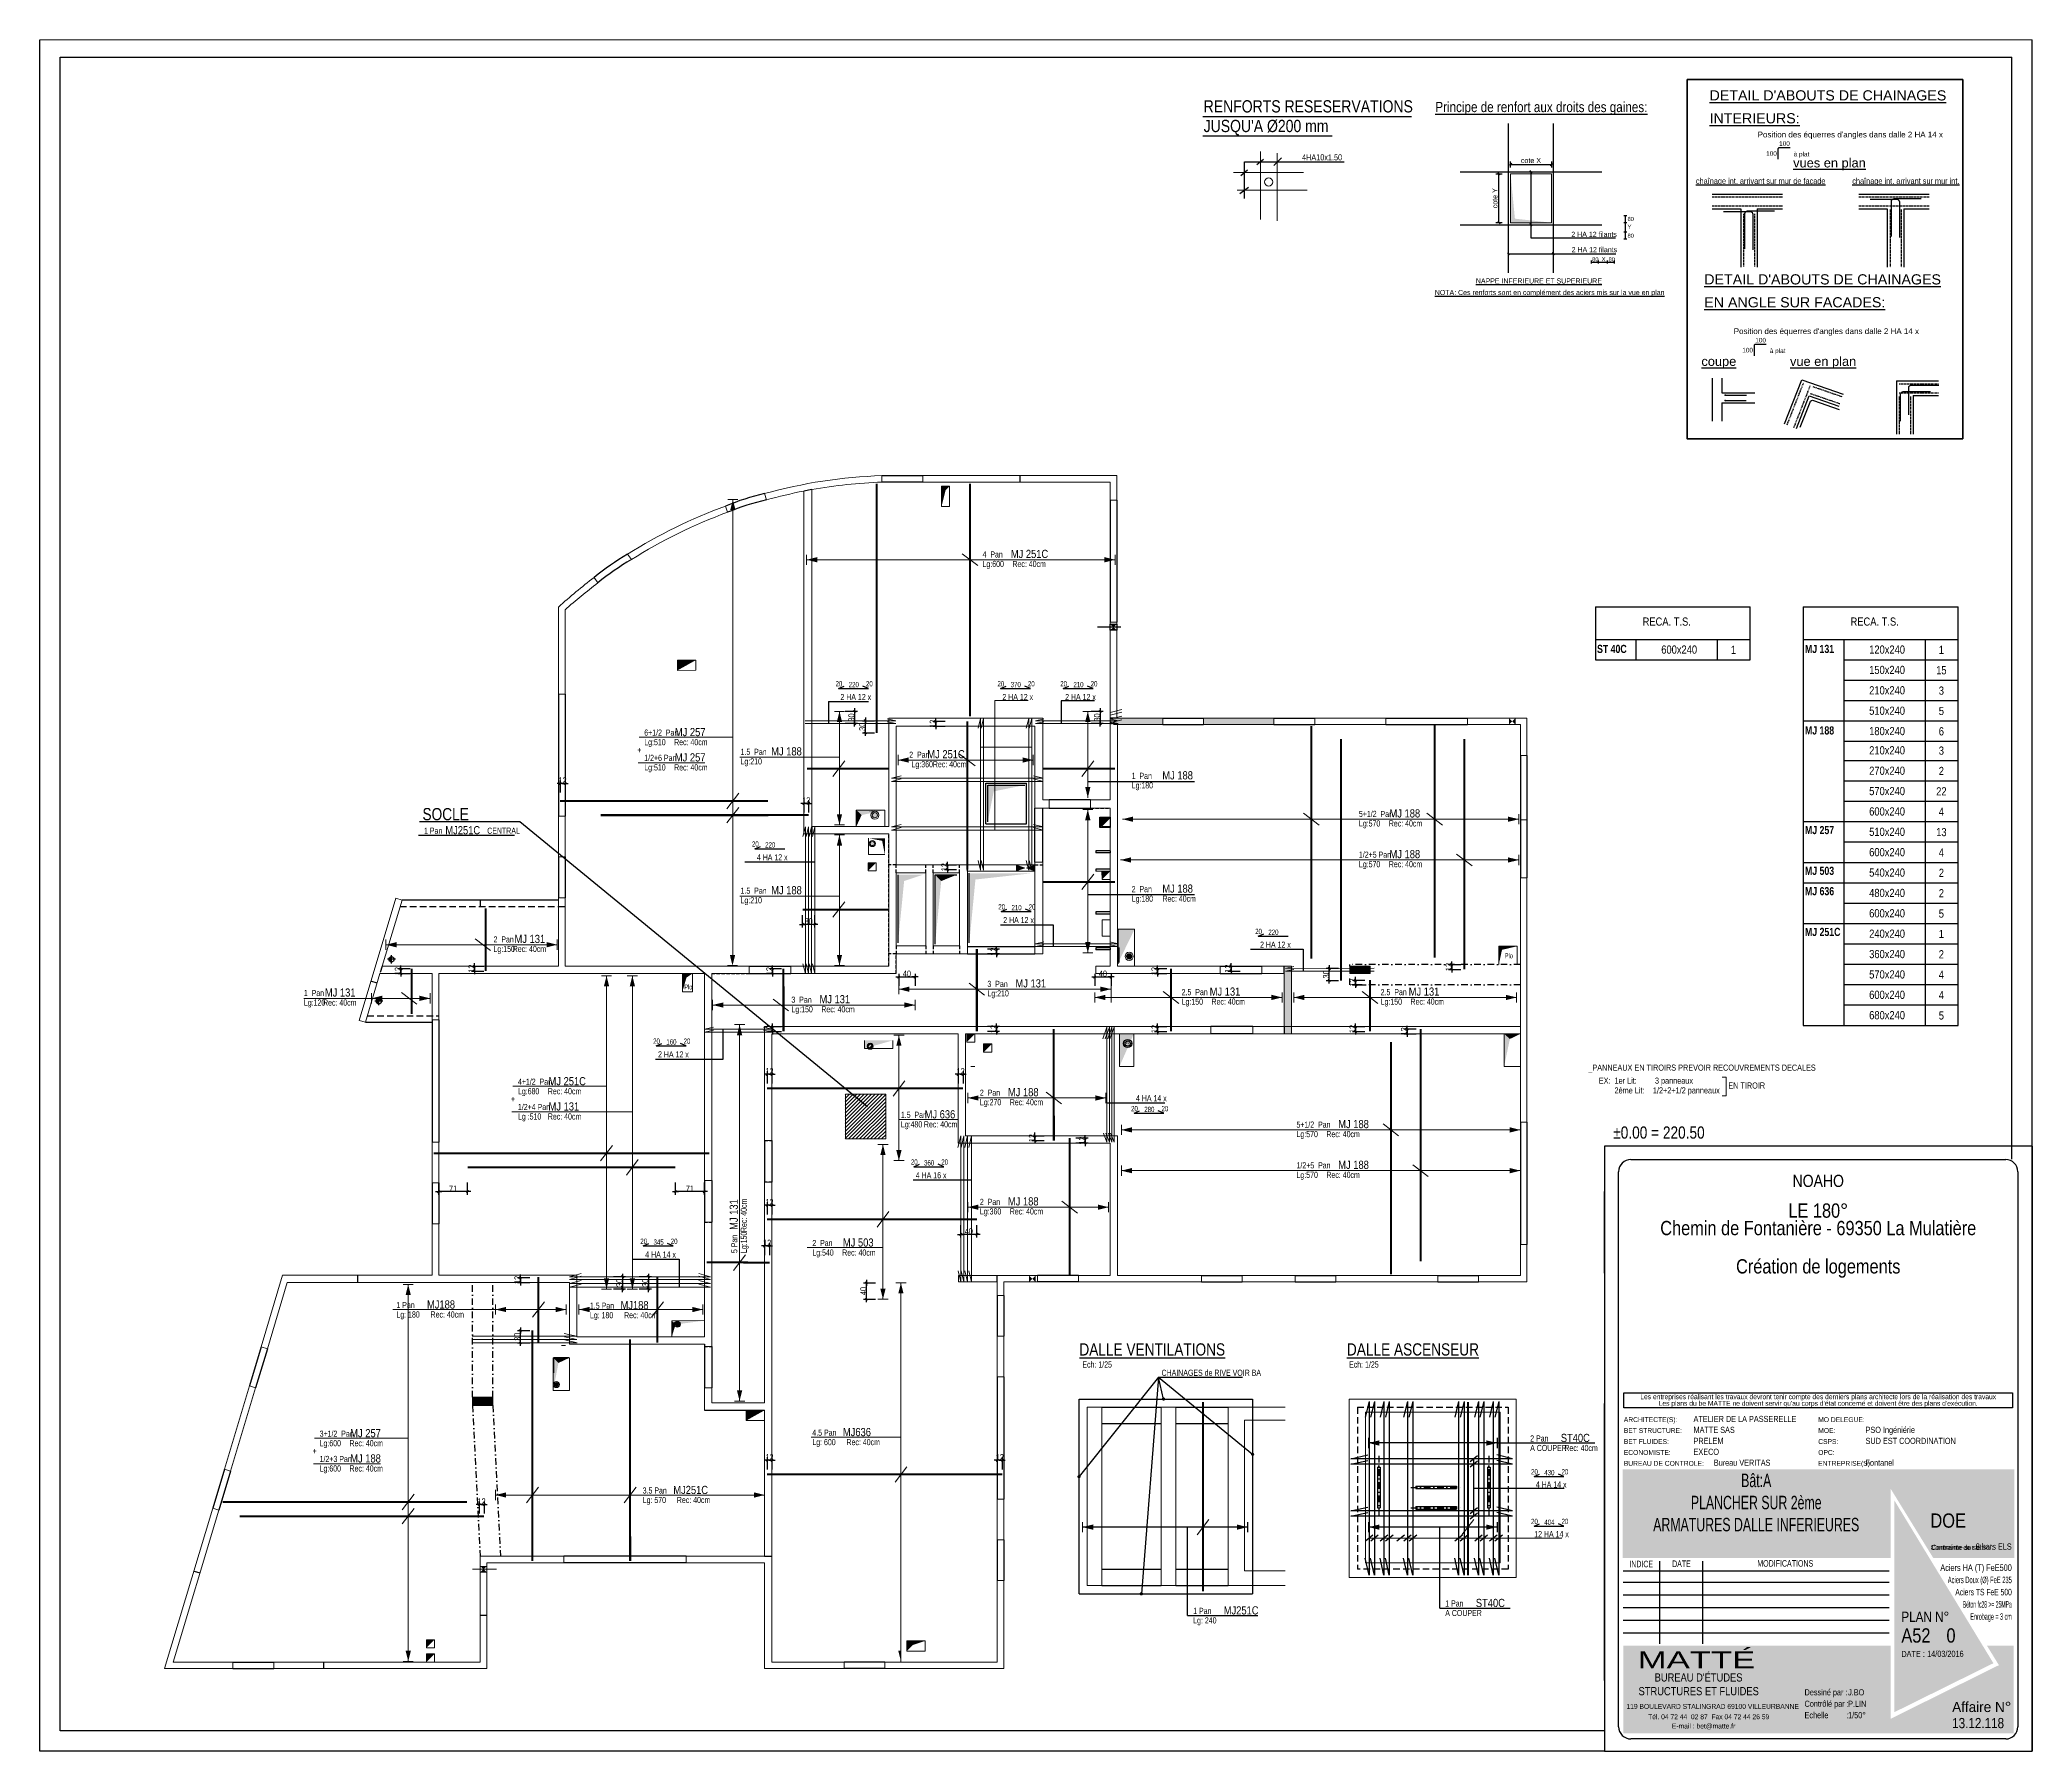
# Model space of a CAD drawing. Header units: centimetres. Extents: x -17137 to -12247, y 2374 to 6574.
import ezdxf
from ezdxf.enums import TextEntityAlignment as Align

# ---------------------------------------------------------------- set-up
doc = ezdxf.new("R2010")
doc.units = ezdxf.units.CM
doc.header["$LTSCALE"] = 12.7
doc.header["$PDMODE"] = 1
doc.header["$PDSIZE"] = -2
for name, pattern in [('CACHE', [9.525, 6.35, -3.175]), ('CACHEX2', [19.05, 12.7, -6.35]), ('TIRETPTX2', [50.8, 25.4, -12.7, 0, -12.7])]:
    doc.linetypes.add(name, pattern=pattern)
doc.layers.get('0').update_dxf_attribs({"lineweight": 5})
for name, color, linetype in [('01-cartouche', 7, 'Continuous'), ('01-cartouche-cage A', 7, 'Continuous'), ('01_arm', 50, 'Continuous'), ('01_ARMA_INF', 50, 'Continuous'), ('01_cote_gen', 4, 'Continuous'), ('01_linteaux', 2, 'Continuous'), ('01_murs_sup', 2, 'CACHEX2'), ('01_poch_murs', 253, 'Continuous'), ('01_poch_poteaux', 250, 'Continuous'), ('01_resv', 32, 'Continuous'), ('01_texte', 230, 'Continuous'), ('_CAD_2_', 2, 'Continuous'), ('AA_COTES', 2, 'Continuous'), ('prlm-CHAUFF', 30, 'Continuous')]:
    doc.layers.add(name, color=color, linetype=linetype)
for name, color, linetype, lineweight in [('01_coupés', 2, 'Continuous', 50), ('01_hachures', 10, 'Continuous', 5), ('01_murs_coup', 5, 'Continuous', 60), ('01_poutres', 2, 'Continuous', 18), ('01_résv', 32, 'Continuous', 9), ('_GAZELEC-RESERVATION 2', 6, 'Continuous', 18), ('B Général', 7, 'Continuous', 5)]:
    doc.layers.add(name, color=color, linetype=linetype, lineweight=lineweight)
doc.styles.add('cartouche', font='ARIALN.TTF', dxfattribs={"width": 0.01})
doc.styles.add('impact', font='impact.ttf')
doc.styles.add('MATTE_TXT', font='arial.ttf')
doc.styles.add('michel-cote', font='ARIALN.TTF')
doc.styles.add('NARROW', font='ARIALN.TTF')
doc.styles.add('PATIO', font='ARIALN.TTF')
doc.styles.add('prlm-chauff', font='trebucbi.ttf', dxfattribs={"height": 18})
doc.styles.add('STYLE2', font='ARIALN.TTF')
doc.styles.add('stylemattecart', font='ARIALN.TTF')
doc.dimstyles.new('cot50-oblique', dxfattribs={"dimtxt": 12.5, "dimasz": 1, "dimexe": 7.5, "dimexo": 5, "dimgap": 3.5, "dimtad": 1, "dimdec": 1, "dimrnd": 0.5, "dimtxsty": 'MATTE_TXT', "dimblk": 'cote-bar-oblique', "dimcen": 2.5, "dimse1": 1, "dimse2": 1, "dimclrd": 6, "dimclre": 9, "dimclrt": 256, "dimazin": 0, "dimtfac": 1, "dimtdec": 1, "dimtix": 1, "dimtmove": 2, "dimatfit": 3, "dimldrblk": 'NONE', "dimfxl": 1, "dimarcsym": 0})
doc.dimstyles.new('JB50', dxfattribs={"dimscale": 0.1, "dimtxt": 150, "dimasz": 15, "dimexe": 0.1, "dimexo": 0.1, "dimgap": 0.09, "dimtad": 1, "dimdec": 1, "dimdsep": 46, "dimtxsty": 'STYLE2', "dimblk1": 'BOND_G', "dimblk2": 'BOND_D', "dimsah": 1, "dimcen": 1.5, "dimdle": 0.01, "dimse1": 1, "dimse2": 1, "dimclrd": 4, "dimclre": 2, "dimclrt": 6, "dimazin": 2, "dimtfac": 2.333333, "dimtdec": 1, "dimtix": 1, "dimtmove": 2, "dimatfit": 3, "dimldrblk": 'BOND_G', "dimfxl": 1, "dimtolj": 1, "dimtzin": 0, "dimarcsym": 0})
pattern_1 = [(45, (-8468.68, 0), (-4.490128, 4.490128), [])]

msp = doc.modelspace()

# ---------------------------------------------------------------- texts
at = {"layer": '01_arm', "style": 'MATTE_TXT'}
for s, p in [('Y', (-13240.49, 6109.98, -0.05)), ('80', (-13240.49, 6129.38, -0.05)), ('80', (-13240.49, 6088.26, -0.05)), ('80', (-13327.31, 6030.41, -0.05)), ('X', (-13303.91, 6030.61, -0.05)), ('80', (-13287.06, 6030.41, -0.05))]:
    msp.add_text(s, height=10, dxfattribs=at).set_placement(p)
at = {"layer": '01_résv', "style": 'STYLE2', "width": 0.8}
for p in [(-13541.83, 4319.86), (-15555.7, 4243.29)]:
    msp.add_text('Plo', height=12, dxfattribs=at).set_placement(p)
at = {"layer": '01_résv', "insert": (-15097.75, 4680.81), "char_height": 3, "width": 9.7815, "attachment_point": 5, "style": 'prlm-chauff'}
msp.add_mtext('3CEp', dxfattribs=at)
at = {"layer": '01_texte', "ltscale": 30}
for s, height, style, p in [('RENFORTS RESESERVATIONS ', 30, 'michel-cote', (-14280.94, 6395.69, -0.1)), ("JUSQU'A %%C200 mm", 30, 'michel-cote', (-14280.94, 6347.53, -0.1)), ('4HA10x1.50', 15, 'michel-cote', (-14039.46, 6278.02, -0.1)), ('RECA. T.S.', 20, 'michel-cote', (-13203.48, 5136.17)), ('RECA. T.S.', 20, 'michel-cote', (-12693.17, 5136.17)), ('ST 40C', 20, 'impact', (-13315.35, 5069.04)), ('MJ 131', 20, 'impact', (-12805.04, 5069.04)), ('MJ 188', 20, 'impact', (-12805.04, 4869.04)), ('MJ 257', 20, 'impact', (-12805.04, 4624.5)), ('MJ 503', 20, 'impact', (-12805.04, 4524.5)), ('MJ 636', 20, 'impact', (-12805.04, 4474.5)), ('MJ 251C ', 20, 'impact', (-12805.04, 4374.5))]:
    msp.add_text(s, height=height, dxfattribs=dict(at, style=style)).set_placement(p)
at = {"layer": '01_texte'}
for s, height, style, p in [("%%UDETAIL D'ABOUTS DE CHAINAGES", 25, 'MATTE_TXT', (-13039.2, 6425.13, -0.05)), ('%%UINTERIEURS:', 25, 'MATTE_TXT', (-13039.2, 6368.88, -0.05)), ('%%Uvues en plan', 22.5, 'MATTE_TXT', (-12834, 6260.77, -0.05)), ('à plat', 11.25, 'MATTE_TXT', (-12832.75, 6287.72, -0.05)), ('2 HA 12 filants ', 12.5, 'stylemattecart', (-13378.34, 6090.4, -0.05)), ('2 HA 12 filants', 12.5, 'stylemattecart', (-13377.58, 6052.72, -0.05)), ('%%UNAPPE INFERIEURE ET SUPERIEURE', 12.5, 'stylemattecart', (-13612.69, 5975.93, -0.05)), ("%%UDETAIL D'ABOUTS DE CHAINAGES", 25, 'MATTE_TXT', (-13052.19, 5973.56, -0.05)), ('%%UNOTA: Ces renforts sont en complément des aciers mis sur la vue en plan', 12.5, 'stylemattecart', (-13713.55, 5947.63, -0.05)), ('%%UEN ANGLE SUR FACADES:', 25, 'MATTE_TXT', (-13052.19, 5917.31, -0.05)), ('%%ucoupe', 22.5, 'MATTE_TXT', (-13059.23, 5773.64, -0.05)), ('à plat', 11.25, 'MATTE_TXT', (-12891.36, 5805.15, -0.05)), ('%%uvue en plan', 22.5, 'MATTE_TXT', (-12841.76, 5773.64, -0.05))]:
    msp.add_text(s, height=height, dxfattribs=dict(at, style=style)).set_placement(p)
at = {"layer": '01_texte', "style": 'MATTE_TXT'}
for p in [(-12855.29, 6313.76, -0.05), (-12913.9, 5831.19, -0.05)]:
    msp.add_text('100', height=11.25, dxfattribs=at).set_placement(p, align=Align.CENTER)
for p in [(-12874.12, 6289.37, -0.05), (-12932.73, 5806.8, -0.05)]:
    msp.add_text('100', height=11.25, dxfattribs=at).set_placement(p, align=Align.RIGHT)
at = {"layer": '01_texte', "style": 'MATTE_TXT', "width": 0.8}
for s, p in [('%%Uchaînage int. arrivant sur mur de façade', (-13072.73, 6220.46, -0.05)), ('%%Uchaînage int. arrivant sur mur int.', (-12688.93, 6220.46, -0.05))]:
    msp.add_text(s, height=14.0625, dxfattribs=at).set_placement(p)
at = {"layer": '01_texte', "ltscale": 5, "style": 'PATIO', "width": 0.8}
for s, height, p in [('4  Pan', 15, (-14823.6, 5303.42)), ('Lg:600', 15, (-14823.6, 5280.09)), ('Rec: 40cm', 15, (-14750.27, 5280.09)), ('20', 13, (-15184.44, 4987.05)), ('220', 13, (-15152.02, 4985.07)), ('20', 13, (-15109.7, 4987.05)), ('20', 13, (-14786.96, 4987.05)), ('370', 13, (-14754.54, 4985.07)), ('20', 13, (-14712.21, 4987.05)), ('20', 13, (-14632.94, 4987.05)), ('210', 13, (-14600.52, 4985.07)), ('20', 13, (-14558.2, 4987.05)), ('2 HA 12 x  ', 15, (-15172.41, 4953.55)), ('2 HA 12 x  ', 15, (-14774.92, 4953.55)), ('2 HA 12 x  ', 15, (-14620.91, 4953.55)), ('6+1/2  Pan', 15, (-15653.92, 4866.14)), ('Lg:510', 15, (-15653.92, 4842.81)), ('Rec: 40cm', 15, (-15580.58, 4842.81)), ('+', 15, (-15670.9, 4823.64)), ('1/2+6 Pan', 15, (-15653.9, 4804.14)), ('Lg:510', 15, (-15653.9, 4780.81)), ('1.5  Pan', 15, (-15417.55, 4818.9)), ('Lg:210', 15, (-15417.55, 4795.56)), ('2  Pan', 15, (-15003.57, 4811.83)), ('Lg:360', 15, (-14997.92, 4788.49)), ('Rec: 40cm', 15, (-14945.56, 4788.49)), ('1  Pan', 15, (-14457.55, 4760.04)), ('Lg:180', 15, (-14457.55, 4736.7)), ('5+1/2  Pan', 15, (-13899.86, 4666.64)), ('Lg:570', 15, (-13899.86, 4643.31)), ('Rec: 40cm', 15, (-13826.52, 4643.31)), ('1 Pan', 15, (-16194.47, 4625.31)), ('CENTRAL', 15, (-16039.36, 4625.31)), ('20', 13, (-15389.54, 4593.63)), ('220', 13, (-15357.12, 4591.65)), ('4 HA 12 x  ', 15, (-15377.51, 4560.13)), ('1/2+5 Pan', 15, (-13899.84, 4566.64)), ('Lg:570', 15, (-13899.84, 4543.31)), ('Rec: 40cm', 15, (-13826.51, 4543.31)), ('1.5  Pan', 15, (-15417.55, 4478.12)), ('Lg:210', 15, (-15417.55, 4454.79)), ('20', 13, (-14784.94, 4439.55)), ('210', 13, (-14752.52, 4437.57)), ('20', 13, (-14710.2, 4439.55)), ('2  Pan', 15, (-14457.55, 4482.04)), ('Lg:180', 15, (-14457.55, 4458.7)), ('Rec: 40cm', 15, (-14382.03, 4458.67)), ('2 HA 12 x  ', 15, (-14772.91, 4406.05)), ('2  Pan', 15, (-16023.94, 4358.59)), ('20', 13, (-14154.46, 4379.21)), ('2 HA 12 x  ', 15, (-14142.42, 4345.71)), ('220', 13, (-14122.04, 4377.23)), ('Lg:150', 15, (-16023.94, 4335.25)), ('Rec: 40cm', 15, (-15976.82, 4335.25)), ('3  Pan', 15, (-14811.67, 4249.45)), ('1  Pan', 15, (-16489.4, 4226.97)), ('Lg:120', 15, (-16489.4, 4203.64)), ('Rec: 40cm', 15, (-16442.28, 4203.64)), ('3  Pan', 15, (-15292.71, 4210.59)), ('Lg:210', 15, (-14811.67, 4226.12)), ('2.5  Pan', 15, (-14334.96, 4229.26)), ('Lg:150', 15, (-14334.96, 4205.92)), ('Rec: 40cm', 15, (-14261.63, 4205.92)), ('2.5  Pan', 15, (-13846.48, 4229.26)), ('Lg:150', 15, (-13846.48, 4205.92)), ('Rec: 40cm', 15, (-13773.14, 4205.92)), ('Lg:150', 15, (-15292.71, 4187.25)), ('Rec: 40cm', 15, (-15219.38, 4187.25)), ('20', 13, (-15632.08, 4109.89)), ('160', 13, (-15599.66, 4107.91)), ('20', 13, (-15557.33, 4109.89)), ('2 HA 12 x  ', 15, (-15620.04, 4076.39)), ('4+1/2  Pan', 15, (-15963.95, 4009.36)), ('+', 15, (-15980.93, 3966.86)), ('1/2+4 Pan', 15, (-15963.93, 3947.36)), ('Lg:680', 15, (-15963.95, 3986.03)), ('Rec: 40cm', 15, (-15890.61, 3986.03)), ('2  Pan', 15, (-14830.18, 3982.43)), ('Lg:270', 15, (-14830.18, 3959.1)), ('Rec: 40cm', 15, (-14756.84, 3959.1)), ('4 HA 14 x  ', 15, (-14446.97, 3968.86)), ('Lg :510', 15, (-15963.93, 3924.03)), ('1.5  Pan', 15, (-15024.1, 3928.04)), ('Lg:480', 15, (-15024.1, 3904.7)), ('Rec: 40cm', 15, (-14967.52, 3904.7)), ('20', 13, (-14459, 3944.36)), ('280', 13, (-14426.58, 3942.38)), ('20', 13, (-14384.26, 3944.36)), ('5+1/2  Pan', 15, (-14053.14, 3904.12)), ('Lg:570', 15, (-14053.01, 3880.78)), ('Rec: 40cm', 15, (-13979.68, 3880.78)), ('20', 13, (-14999.5, 3813.28)), ('360', 13, (-14967.08, 3811.3)), ('20', 13, (-14924.75, 3813.28)), ('1/2+5  Pan', 15, (-14053, 3804.12)), ('4 HA 16 x  ', 15, (-14987.46, 3779.78)), ('Lg:570', 15, (-14053, 3780.78)), ('Rec: 40cm', 15, (-13979.66, 3780.78)), ('2  Pan', 15, (-14830.18, 3714.43)), ('Lg:360', 15, (-14830.18, 3691.1)), ('Rec: 40cm', 15, (-14756.84, 3691.1)), ('20', 13, (-15663.53, 3618.73)), ('345', 13, (-15631.11, 3616.75)), ('20', 13, (-15588.79, 3618.73)), ('2  Pan', 15, (-15241.42, 3613.41)), ('4 HA 14 x  ', 15, (-15651.5, 3585.23)), ('Lg:540', 15, (-15241.42, 3590.07)), ('Rec: 40cm', 15, (-15168.09, 3590.07)), ('1 Pan', 15, (-16262.29, 3461.41)), ('1.5 Pan', 15, (-15787.27, 3459.78)), ('Lg: 180', 15, (-16262.29, 3438.07)), ('Rec: 40cm', 15, (-16178.43, 3438.07)), ('Lg: 180', 15, (-15787.27, 3436.44)), ('Rec: 40cm', 15, (-15703.4, 3436.44)), ('Ech: 1/25', 15, (-14578.56, 3315.36)), ('Ech: 1/25', 15, (-13923.84, 3315.36)), ('CHAINAGES de RIVE VOIR BA', 15, (-14384.25, 3295)), ('3+1/2  Pan', 15, (-16450.71, 3145.52)), ('Lg:600', 15, (-16450.71, 3122.18)), ('Rec: 40cm', 15, (-16377.38, 3122.18)), ('4.5 Pan', 15, (-15241.42, 3148.2)), ('Lg: 600', 15, (-15241.42, 3124.86)), ('Rec: 40cm', 15, (-15157.56, 3124.86)), ('2 Pan', 15, (-13479.48, 3133.82)), ('+', 15, (-16467.7, 3103.02)), ('1/2+3 Pan', 15, (-16450.7, 3083.52)), ('A COUPER', 15, (-13479.48, 3110.48)), ('Rec: 40cm', 15, (-13395.61, 3110.48)), ('Lg:600', 15, (-16450.7, 3060.18)), ('20', 13, (-13477.18, 3053.01)), ('4 HA 14 x  ', 15, (-13465.57, 3020.78)), ('430', 13, (-13444.76, 3051.03)), ('20', 13, (-13402.43, 3053.01)), ('3.5 Pan', 15, (-15657.78, 3006.15)), ('Lg: 570', 15, (-15657.78, 2982.81)), ('Rec: 40cm', 15, (-15573.91, 2982.81)), ('20', 13, (-13477.18, 2931.18)), ('404', 13, (-13444.76, 2929.2)), ('20', 13, (-13402.43, 2931.18)), ('12 HA 14 x  ', 15, (-13469.54, 2898.95)), ('1 Pan', 15, (-13687.94, 2728.83)), ('1 Pan', 15, (-14306.66, 2710.62)), ('Lg: 240', 15, (-14306.66, 2687.28)), ('A COUPER', 15, (-13687.94, 2705.49))]:
    msp.add_text(s, height=height, dxfattribs=at).set_placement(p)
at = {"layer": '01_texte', "ltscale": 5, "style": 'PATIO'}
for s, p in [('MJ 251C', (-14754.16, 5302.21)), ('MJ 257', (-15578.79, 4864.94)), ('MJ 188', (-15342.42, 4817.69)), ('MJ 251C', (-14959.13, 4810.62)), ('MJ 188', (-14382.42, 4758.83)), ('MJ 188', (-13824.73, 4665.44)), ('MJ251C', (-16142.03, 4624.1)), ('MJ 188', (-13824.72, 4565.44)), ('MJ 188', (-14382.42, 4480.83)), ('MJ 188', (-15342.42, 4476.92)), ('MJ 131', (-15972.34, 4357.38)), ('MJ 131', (-14742.76, 4248.24)), ('MJ 131', (-16437.8, 4225.76)), ('MJ 131', (-15223.81, 4209.38)), ('MJ 131', (-14266.05, 4228.05)), ('MJ 131', (-13777.57, 4228.05)), ('MJ 251C', (-15888.82, 4008.15)), ('MJ 188', (-14761.27, 3981.23)), ('MJ 636', (-14965.73, 3926.83)), ('MJ 188', (-13950.6, 3902.91)), ('MJ 188', (-13950.59, 3802.91)), ('MJ 188', (-14761.27, 3713.23)), ('MJ 503', (-15166.3, 3612.2)), ('MJ188', (-16187.17, 3460.2)), ('MJ188', (-15712.14, 3458.57)), ('MJ 257', (-16375.58, 3144.31)), ('MJ636', (-15166.3, 3146.99)), ('ST40C', (-13404.35, 3132.61)), ('MJ251C', (-15582.65, 3004.94)), ('ST40C', (-13612.82, 2727.62)), ('MJ251C', (-14231.54, 2709.41))]:
    msp.add_text(s, height=20, dxfattribs=at).set_placement(p)
at = {"layer": '01_texte', "ltscale": 30, "style": 'STYLE2'}
for s, p in [('600x240', (-13113.79, 5077.46)), ('1', (-12980.56, 5076.78)), ('120x240', (-12603.48, 5077.46)), ('1', (-12470.25, 5076.78)), ('150x240', (-12603.48, 5027.46)), ('15', (-12470.25, 5026.78)), ('210x240', (-12603.48, 4977.46)), ('3', (-12470.25, 4976.78)), ('510x240', (-12603.48, 4927.46)), ('5', (-12470.25, 4926.78)), ('180x240', (-12603.48, 4877.46)), ('6', (-12470.25, 4876.78)), ('210x240', (-12603.48, 4830.19)), ('3', (-12470.25, 4829.52)), ('270x240', (-12603.48, 4780.19)), ('2', (-12470.25, 4779.52)), ('570x240', (-12603.48, 4730.19)), ('22', (-12470.25, 4729.52)), ('600x240', (-12603.48, 4680.19)), ('4', (-12470.25, 4679.52)), ('510x240', (-12603.48, 4630.19)), ('13', (-12470.25, 4629.52)), ('600x240', (-12603.48, 4580.19)), ('4', (-12470.25, 4579.52)), ('540x240', (-12603.48, 4530.19)), ('2', (-12470.25, 4529.52)), ('480x240', (-12603.48, 4480.19)), ('2', (-12470.25, 4479.52)), ('600x240', (-12603.48, 4430.19)), ('5', (-12470.25, 4429.52)), ('240x240', (-12603.48, 4380.19)), ('1', (-12470.25, 4379.52)), ('360x240', (-12603.48, 4330.19)), ('2', (-12470.25, 4329.52)), ('570x240', (-12603.48, 4280.19)), ('4', (-12470.25, 4279.52)), ('600x240', (-12603.48, 4230.19)), ('4', (-12470.25, 4229.52)), ('680x240', (-12603.48, 4180.19)), ('5', (-12470.25, 4179.52))]:
    msp.add_text(s, height=20, dxfattribs=at).set_placement(p, align=Align.MIDDLE_CENTER)
at = {"layer": '01_texte', "linetype": 'Continuous', "lineweight": 0, "style": 'PATIO', "width": 0.8}
for p in [(-15580.56, 4780.81), (-15890.6, 3924.03), (-16377.36, 3060.18)]:
    msp.add_text('Rec: 40cm', height=15, dxfattribs=at).set_placement(p)
at = {"layer": '01_texte', "linetype": 'Continuous', "lineweight": 0, "style": 'PATIO'}
for s, p in [('MJ 257', (-15578.77, 4802.94)), ('MJ 131', (-15888.8, 3946.15)), ('MJ 188', (-16375.57, 3082.31))]:
    msp.add_text(s, height=20, dxfattribs=at).set_placement(p)
at = {"layer": '01_texte', "style": 'MATTE_TXT', "width": 0.8}
for s, p in [(' SOCLE', (-16146.1, 4649.54)), ('%%P0.00 = 220.50', (-13163.42, 3868.13)), ('%%UDALLE VENTILATIONS', (-14407.11, 3335.85)), ('%%UDALLE ASCENSEUR', (-13767.23, 3335.85))]:
    msp.add_text(s, height=30, dxfattribs=at).set_placement(p, align=Align.BOTTOM_CENTER)
at = {"layer": '01_texte', "ltscale": 5, "style": 'PATIO'}
msp.add_text('MJ 131', height=20, rotation=90, dxfattribs=at).set_placement((-15424.29, 3653.23))
at = {"layer": '01_texte', "ltscale": 5, "style": 'PATIO', "width": 0.8}
for s, p in [('Rec: 40cm', (-15402.16, 3647.82)), ('5 Pan', (-15425.5, 3596.28)), ('Lg:150', (-15402.16, 3596.28))]:
    msp.add_text(s, height=15, rotation=90, dxfattribs=at).set_placement(p)
at = {"layer": '01_texte', "attachment_point": 1}
for s, insert, char_height, width, style in [('{\\LPrincipe de renfort aux droits des gaines:}', (-13712.3, 6421.63, -0.05), 25, 531.7941, 'stylemattecart'), ("Position des équerres d'angles dans dalle 2 HA 14 x ", (-12921.12, 6348.47, -0.05), 14.0625, 455.6598, 'MATTE_TXT'), ("Position des équerres d'angles dans dalle 2 HA 14 x ", (-12979.86, 5865.9, -0.05), 14.0625, 444.6509, 'MATTE_TXT')]:
    msp.add_mtext(s, dxfattribs=dict(at, insert=insert, char_height=char_height, width=width, style=style))
at = {"layer": '_CAD_2_', "color": 2, "style": 'NARROW'}
for s, p in [('_PANNEAUX EN TIROIRS PREVOIR RECOUVREMENTS DECALES', (-13336.85, 4051.42)), ('EX:', (-13311.04, 4019.52)), ('1er Lit:', (-13272.56, 4019.52)), (' 3 panneaux', (-13178.23, 4019.52)), ('EN TIROIR', (-12993.23, 4007.5)), ('2ème Lit:', (-13272.56, 3995.6)), ('1/2+2+1/2 panneaux', (-13178.23, 3995.6))]:
    msp.add_text(s, height=15, dxfattribs=at).set_placement(p, align=Align.MIDDLE_LEFT)

# ---------------------------------------------------------------- blocks, each defined once
blk = doc.blocks.new('xi.3cep130-200')
at = {"layer": 'prlm-CHAUFF', "color": 0}
for radius in [10, 6.5]:
    blk.add_circle((0, 0), radius, dxfattribs=at)
at = {"layer": 'prlm-CHAUFF', "color": 0, "insert": (0, 0), "char_height": 3, "width": 9.782, "attachment_point": 5, "style": 'prlm-chauff'}
blk.add_mtext('3CEp', dxfattribs=at)
blk = doc.blocks.new('cartstruc')
at = {"layer": '01-cartouche-cage A', "linetype": 'Continuous'}
h = blk.add_hatch(color=9, dxfattribs=at)
h.dxf.hatch_style = 2
h.paths.add_polyline_path([(-43.6, 691.3), (-1004.8, 691.3), (-1004.8, 473.8), (-347.3, 473.8), (-347.3, 644.1), (-242.5, 473.8), (-43.6, 473.8)])
h.paths.add_polyline_path([(-951, 670.1), (-407.9, 670.1), (-407.9, 498.5), (-951, 498.5)], flags=24)
h.paths.add_polyline_path([(-223.9, 590.8), (-105, 590.8), (-105, 608.8), (-223.9, 608.8)], flags=24)
h.paths.add_polyline_path([(-224.7, 609.7), (-105.7, 609.7), (-105.7, 627.7), (-224.7, 627.7)], flags=24)
h.paths.add_polyline_path([(-226.3, 624.9), (-64.8, 624.9), (-64.8, 652.4), (-226.3, 652.4)], flags=24)
h.paths.add_polyline_path([(-226.3, 646.9), (-85, 646.9), (-85, 674.3), (-226.3, 674.3)], flags=24)
h = blk.add_hatch(color=1, dxfattribs=at)
h.dxf.hatch_style = 2
h.paths.add_polyline_path([(-338.4, 615.7), (-338.4, 95.5), (-95.1, 215.8)])
h.paths.add_polyline_path([(-318.9, 264.4), (-190.8, 265.4), (-191.1, 303.5), (-319.2, 302.5)], flags=24)
h.paths.add_polyline_path([(-326.5, 202.5), (-70.2, 203.9), (-70.5, 265.1), (-326.9, 263.8)], flags=9)
h = blk.add_hatch(color=8, dxfattribs=at)
h.dxf.hatch_style = 2
h.paths.add_polyline_path([(-45, 258.5), (-110.7, 258.5), (-81.6, 211.1), (-347.1, 79.6), (-347.1, 258.5), (-1003.4, 258.5), (-1003.4, 43.7), (-45, 43.7)])
h.paths.add_polyline_path([(-202.1, 89.1), (-60, 89.1), (-60, 127.9), (-202.1, 127.9)], flags=24)
h.paths.add_polyline_path([(-999.3, 201), (-637.8, 201), (-637.8, 47), (-999.3, 47)], flags=24)
h.paths.add_polyline_path([(-978.3, 193.3), (-435, 193.3), (-435, 254.8), (-978.3, 254.8)], flags=24)
h.paths.add_polyline_path([(-559.9, 135.5), (-504.8, 135.5), (-504.8, 166.4), (-559.9, 166.4)], flags=24)
h.paths.add_polyline_path([(-203.2, 50.3), (-56.6, 50.3), (-56.6, 88.6), (-203.2, 88.6)], flags=24)
h.paths.add_polyline_path([(-457.1, 55), (-402.4, 55), (-402.4, 85.9), (-457.1, 85.9)], flags=24)
h.paths.add_polyline_path([(-458.8, 92.7), (-404.1, 92.7), (-404.1, 123.6), (-458.8, 123.6)], flags=24)
h.paths.add_polyline_path([(-557.8, 55.3), (-498.9, 55.3), (-498.9, 86.2), (-557.8, 86.2)], flags=24)
h.paths.add_polyline_path([(-550.6, 93.7), (-498.3, 93.7), (-498.3, 124.6), (-550.6, 124.6)], flags=24)
h.paths.add_polyline_path([(-459.9, 172.5), (-408.3, 172.5), (-408.3, 203.4), (-459.9, 203.4)], flags=24)
h.paths.add_polyline_path([(-547.6, 175), (-500.7, 175), (-500.7, 205.9), (-547.6, 205.9)], flags=24)
h.paths.add_polyline_path([(-562.3, 213.8), (-499.3, 213.8), (-499.3, 244.7), (-562.3, 244.7)], flags=8)
h.paths.add_polyline_path([(-458.6, 213), (-411.3, 213), (-411.3, 243.9), (-458.6, 243.9)], flags=24)
h.paths.add_polyline_path([(-457.7, 133.4), (-405.4, 133.4), (-405.4, 164.4), (-457.7, 164.4)], flags=24)
for p, q in [((0, 1485), (-1050, 1485)), ((-1050, 1485), (-1050, 0)), ((0, 0), (0, 1485)), ((-1050, 0), (0, 0))]:
    blk.add_line(p, q, dxfattribs=at)
at = {"layer": '01-cartouche-cage A', "color": 7, "linetype": 'Continuous'}
for p, q in [((-1015, 60), (-1015, 1422)), ((-985, 1452), (-65, 1452)), ((-35, 1422), (-35, 292.1)), ((-35, 292.1), (-35, 60)), ((-65, 30), (-985, 30))]:
    blk.add_line(p, q, dxfattribs=at)
at = {"layer": '01-cartouche-cage A', "color": 7}
for p, q in [((-1002.2, 879.3), (-48.1, 879.3)), ((-1002.2, 842.3), (-1002.2, 879.3)), ((-48.1, 842.3), (-1002.2, 842.3)), ((-48.1, 879.3), (-48.1, 842.3))]:
    blk.add_line(p, q, dxfattribs=at)
at = {"layer": '01-cartouche-cage A', "color": 8}
for p, q in [((-1003.6, 442.3), (-351, 442.3)), ((-914.7, 466.6), (-914.7, 263.2)), ((-809.1, 466.6), (-809.1, 263.2)), ((-1003.6, 414.4), (-351, 414.4)), ((-1003.6, 383.3), (-351, 383.3)), ((-1003.6, 352.2), (-351, 352.2)), ((-1003.6, 321.1), (-351, 321.1)), ((-1003.6, 290), (-351, 290))]:
    blk.add_line(p, q, dxfattribs=at)
at = {"layer": '01-cartouche-cage A', "color": 7, "linetype": 'Continuous'}
for centre, start, end in [((-985, 1422), 90, 180), ((-65, 1422), 0, 90), ((-985, 60), 180, 270), ((-65, 60), 270, 0)]:
    blk.add_arc(centre, 30, start, end, dxfattribs=at)
at = {"layer": '01-cartouche-cage A', "color": 7, "style": 'stylemattecart'}
for s, p in [('Les entreprises réalisant les travaux devront tenir compte des derniers plans architecte lors de la réalisation des travaux', (-525.1, 869.8)), ("Les plans du be MATTE ne doivent servir qu'au corps d'état concerné et doivent être des plans d'exécution.", (-525.1, 853.7))]:
    blk.add_text(s, height=12, dxfattribs=at).set_placement(p, align=Align.MIDDLE_CENTER)
at = {"layer": '01-cartouche-cage A', "color": 8, "style": 'cartouche'}
for s, p in [('ARCHITECTE(S):', (-1002.2, 807.7)), ('BET STRUCTURE:', (-1002.2, 780.9)), ('MO DELEGUE:', (-525.1, 807.7)), ('MOE:', (-525.1, 780.9)), ('BET FLUIDES:', (-1002.2, 753.9)), ('ECONOMISTE:', (-1002.2, 727.1)), ('OPC:', (-525.1, 727.1)), ('CSPS:', (-525.1, 753.9)), ('BUREAU DE CONTROLE:', (-1002.2, 700.3)), ('ENTREPRISE(S):', (-525.1, 700.3))]:
    blk.add_text(s, height=12, dxfattribs=at).set_placement(p)
at = {"layer": '01-cartouche-cage A', "color": 7, "style": 'stylemattecart'}
for s, height, p in [('Contrainte de sol:', 12, (-249.5, 493.8)), ('Contrainte sur le sol:', 12, (-246.5, 494.4)), ('Dessiné par :', 15, (-558.6, 137)), ('119 BOULEVARD STALINGRAD 69100 VILLEURBANNE', 12, (-995.8, 103.8)), ('Contrôlé par :', 15, (-558.6, 108.9)), ('Tél. 04 72 44  02 87  Fax 04 72 44 26 59', 12, (-942.6, 78.4)), ('E-mail : bet@matte.fr', 12, (-884.2, 55.6)), ('Echelle         :', 15, (-558.6, 80.8))]:
    blk.add_text(s, height=height, dxfattribs=at).set_placement(p)
for s, height, width, p, p2 in [('INDICE', 16, 0.941138, (-988.7, 451.3), (-930.3, 451.3)), ('DATE', 16, 0.922192, (-883.4, 452), (-838.3, 452)), ('MODIFICATIONS', 16, 0.943218, (-674.7, 452.8), (-537.3, 452.8)), ('Aciers HA (T) FeE500', 16, 0.978863, (-225.4, 442.3), (-49.9, 442.3)), ('Aciers Doux (Ø) FeE 235', 16, 0.76709, (-207, 412.3), (-49.9, 412.3)), ('Aciers TS FeE 500', 16, 0.901377, (-188.6, 382.3), (-49.9, 382.3)), ('Béton fc28 >= 25MPa', 16, 0.678142, (-170.1, 352.3), (-49.9, 352.3)), ('Enrobage = 3 cm', 16, 0.726904, (-151.7, 322.3), (-49.9, 322.3)), ('Affaire N°', 25, 1.15762, (-196.3, 96), (-51.1, 96))]:
    blk.add_text(s, height=height, dxfattribs=dict(at, width=width)).set_placement(p, p2, align=Align.FIT)
at = {"layer": '01-cartouche-cage A', "color": 255, "style": 'stylemattecart'}
for s, height, p in [('PLAN N°', 25, (-321, 317.2)), ('DATE :', 15, (-321, 231.2)), ("BUREAU D'ÉTUDES", 20, (-926.6, 170.9)), ('STRUCTURES ET FLUIDES', 20, (-966.1, 137.2))]:
    blk.add_text(s, height=height, dxfattribs=at).set_placement(p)
at = {"layer": '01-cartouche-cage A', "color": 255, "style": 'stylemattecart', "width": 1.812358}
blk.add_text('MATTÉ', height=41, dxfattribs=at).set_placement((-968, 203.6), (-679.6, 203.6), align=Align.FIT)
at = {"layer": '01-cartouche-cage A', "color": 7, "style": 'stylemattecart'}
for tag, height, p in [('NOMCLIENT', 30, (-525, 1399.6)), ('ADRESSE1CLIENT', 25, (-525, 1326.7)), ('ADRESSE2CLIENT', 25, (-525, 1283.9)), ('NOMAFFAIRE1', 45, (-525.1, 1189.8)), ('NOMAFFAIRE2', 45, (-525.1, 1110.4)), ('NOMAFFAIRE3', 45, (-525.1, 1031.7)), ('ADRESSE1AFFAIRE', 20, (-525.1, 943.3)), ('ADRESSE2AFFAIRE', 20, (-525.1, 909.2)), ('INDICE-A', 15, (-959.1, 428.4)), ('INDICE-B', 15, (-959.1, 400.5)), ('DATE-A', 15, (-861.9, 428.4)), ('DATE-B', 15, (-861.9, 400.5)), ('INDICE-C', 15, (-959.1, 369.4)), ('INDICE-D', 15, (-959.1, 338.3)), ('DATE-C', 15, (-861.9, 369.4)), ('DATE-D', 15, (-861.9, 338.3)), ('INDICE-E', 15, (-959.1, 307.2)), ('DATE-E', 15, (-861.9, 307.2)), ('INDICE-F', 15, (-959.1, 276.1)), ('DATE-F', 15, (-861.9, 276.1))]:
    blk.add_attdef(tag, text='', height=height, dxfattribs=at).set_placement(p, align=Align.MIDDLE_CENTER)
for tag, height, p in [('NOMARCHI', 15, (-831.1, 803.3)), ('BETSTRUCTURE', 15, (-831.1, 776.5)), ('MODEL', 15, (-408.9, 803.3)), ('MOE', 15, (-408.9, 776.5)), ('BETFLUIDES', 15, (-831.1, 749.5)), ('ECONOMISTE', 15, (-831.1, 722.7)), ('CSPS', 15, (-408.9, 749.5)), ('OPC', 15, (-408.9, 722.7)), ('BDC', 15, (-831.1, 695.9)), ('NOMENTREPRISE', 15, (-408.9, 695.9)), ('NUMBAT', 27, (-249.5, 614.7)), ('PHASE', 35, (-249.5, 537.9)), ('CONT-SOL', 12, (-138.6, 490.2)), ('NOMDESS', 15, (-451.8, 132.3)), ('NOMING', 15, (-451.8, 104.3)), ('ECH', 15, (-451.8, 76.3)), ('NUMAFF', 25, (-196.3, 48.9))]:
    blk.add_attdef(tag, text='', height=height, dxfattribs=at).set_placement(p, align=Align.BOTTOM_LEFT)
at = {"layer": '01-cartouche-cage A', "color": 7, "style": 'stylemattecart', "width": 0.8}
for tag, p in [('TITRTEPLAN1', (-677.3, 664.6)), ('TITRTEPLAN2', (-677.3, 610.2)), ('TITRTEPLAN3', (-677.3, 556)), ('TITRTEPLAN4', (-677.3, 501.4))]:
    blk.add_attdef(tag, text='', height=33, dxfattribs=at).set_placement(p, align=Align.MIDDLE_CENTER)
at = {"layer": '01-cartouche-cage A', "color": 7, "style": 'stylemattecart'}
for tag, p in [('MODIF-A', (-802.6, 428.4)), ('MODIF-B', (-802.6, 400.5)), ('MODIF-C', (-802.6, 369.4)), ('MODIF-D', (-802.6, 338.3)), ('MODIF-E', (-802.6, 307.2)), ('MODIF-F', (-802.6, 276.1))]:
    blk.add_attdef(tag, text='', height=15, dxfattribs=at).set_placement(p, align=Align.MIDDLE_LEFT)
at = {"layer": '01-cartouche-cage A', "color": 255, "style": 'stylemattecart'}
for tag, height, p in [('N°P', 35, (-321, 256)), ('IP', 35, (-210.3, 256)), ('DATEPLAN', 15, (-257.7, 226.8))]:
    blk.add_attdef(tag, text='', height=height, dxfattribs=at).set_placement(p, align=Align.BOTTOM_LEFT)
blk = doc.blocks.new('BOND_G')
at = {"layer": 'AA_COTES', "color": 0}
for p, q in [((5, 0), (-5, 0)), ((1.8, 1.8), (-1.8, -1.8)), ((0, -5), (0, 15))]:
    blk.add_line(p, q, dxfattribs=at)
blk = doc.blocks.new('BOND_D')
at = {"layer": 'AA_COTES', "color": 0}
for p, q in [((5, 0), (-5, 0)), ((-1.8, -1.8), (1.8, 1.8)), ((0, 5), (0, -15))]:
    blk.add_line(p, q, dxfattribs=at)
blk = doc.blocks.new('*D2158')
at = {"color": 4, "lineweight": -2, "transparency": 16777216}
for p, q in [((-14213.8, 4301.9), (-14213.8, 4303.4)), ((-14213.8, 4300.4), (-14213.8, 4288.3)), ((-14213.8, 4286.8), (-14213.8, 4285.3))]:
    blk.add_line(p, q, dxfattribs=at)
at = {"layer": 'Defpoints', "color": 0, "transparency": 16777216}
for p in [(-14213.8, 4288.3), (-14210.4, 4300.4), (-13750.9, 4288.3)]:
    blk.add_point(p, dxfattribs=at)
at = {"color": 4, "lineweight": -2, "transparency": 16777216, "xscale": 1.5, "yscale": 1.5, "zscale": 1.5}
for name, p, rotation in [('BOND_G', (-14213.8, 4300.4), 270), ('BOND_D', (-14213.8, 4288.3), 90)]:
    blk.add_blockref(name, p, dxfattribs=dict(at, rotation=rotation))
at = {"color": 6, "transparency": 16777216, "insert": (-14221.4, 4294.4), "char_height": 15, "attachment_point": 5, "rotation": 90, "style": 'STYLE2'}
blk.add_mtext('\\A1;12', dxfattribs=at)
blk = doc.blocks.new('*D2168')
at = {"color": 4, "lineweight": -2, "transparency": 16777216}
blk.add_line((-15111, 4874.4), (-15111, 4901.4), dxfattribs=at)
at = {"layer": 'Defpoints', "color": 0, "transparency": 16777216}
for p in [(-15111, 4902.9), (-15087.3, 4902.9), (-15083.2, 4872.9)]:
    blk.add_point(p, dxfattribs=at)
at = {"color": 4, "lineweight": -2, "transparency": 16777216, "xscale": 1.5, "yscale": 1.5, "zscale": 1.5}
for name, p, rotation in [('BOND_D', (-15111, 4902.9), 90), ('BOND_G', (-15111, 4872.9), 270)]:
    blk.add_blockref(name, p, dxfattribs=dict(at, rotation=rotation))
at = {"color": 6, "transparency": 16777216, "insert": (-15118.7, 4887.9), "char_height": 15, "attachment_point": 5, "rotation": 90, "style": 'STYLE2'}
blk.add_mtext('\\A1;30', dxfattribs=at)
blk = doc.blocks.new('*D2159')
at = {"color": 4, "lineweight": -2, "transparency": 16777216}
blk.add_line((-15137.9, 4924.3), (-15137.9, 4897.3), dxfattribs=at)
at = {"layer": 'Defpoints', "color": 0, "transparency": 16777216}
for p in [(-15174.8, 4925.8), (-15174.8, 4895.8), (-15137.9, 4895.8)]:
    blk.add_point(p, dxfattribs=at)
at = {"color": 4, "lineweight": -2, "transparency": 16777216, "xscale": 1.5, "yscale": 1.5, "zscale": 1.5}
for name, p, rotation in [('BOND_G', (-15137.9, 4925.8), 90), ('BOND_D', (-15137.9, 4895.8), 270)]:
    blk.add_blockref(name, p, dxfattribs=dict(at, rotation=rotation))
at = {"color": 6, "transparency": 16777216, "insert": (-15145.5, 4910.8), "char_height": 15, "attachment_point": 5, "rotation": 90, "style": 'STYLE2'}
blk.add_mtext('\\A1;30', dxfattribs=at)
blk = doc.blocks.new('*D2160')
at = {"color": 4, "lineweight": -2, "transparency": 16777216}
blk.add_line((-14534.9, 4924.3), (-14534.9, 4897.3), dxfattribs=at)
at = {"layer": 'Defpoints', "color": 0, "transparency": 16777216}
for p in [(-14571.8, 4925.8), (-14571.8, 4895.8), (-14534.9, 4895.8)]:
    blk.add_point(p, dxfattribs=at)
at = {"color": 4, "lineweight": -2, "transparency": 16777216, "xscale": 1.5, "yscale": 1.5, "zscale": 1.5}
for name, p, rotation in [('BOND_G', (-14534.9, 4925.8), 90), ('BOND_D', (-14534.9, 4895.8), 270)]:
    blk.add_blockref(name, p, dxfattribs=dict(at, rotation=rotation))
at = {"color": 6, "transparency": 16777216, "insert": (-14542.5, 4910.8), "char_height": 15, "attachment_point": 5, "rotation": 90, "style": 'STYLE2'}
blk.add_mtext('\\A1;30', dxfattribs=at)
blk = doc.blocks.new('*D2169')
at = {"color": 4, "lineweight": -2, "ltscale": 2, "transparency": 16777216}
for p, q in [((-15263.9, 4700), (-15265.4, 4700)), ((-15250.4, 4700), (-15262.4, 4700)), ((-15248.9, 4700), (-15247.4, 4700))]:
    blk.add_line(p, q, dxfattribs=at)
at = {"layer": 'Defpoints', "color": 0, "ltscale": 2, "transparency": 16777216}
for p in [(-15262.4, 4700), (-15262.4, 4679), (-15250.4, 4671.1)]:
    blk.add_point(p, dxfattribs=at)
at = {"color": 4, "lineweight": -2, "ltscale": 2, "transparency": 16777216, "xscale": 1.5, "yscale": 1.5, "zscale": 1.5}
blk.add_blockref('BOND_D', (-15262.4, 4700), dxfattribs=at)
at = {"color": 4, "lineweight": -2, "ltscale": 2, "transparency": 16777216, "xscale": 1.5, "yscale": 1.5, "zscale": 1.5, "rotation": 180}
blk.add_blockref('BOND_G', (-15250.4, 4700), dxfattribs=at)
at = {"color": 6, "ltscale": 2, "transparency": 16777216, "insert": (-15256.4, 4707.5), "char_height": 15, "attachment_point": 5, "style": 'STYLE2'}
blk.add_mtext('\\A1;12', dxfattribs=at)
blk = doc.blocks.new('*D2161')
at = {"color": 4, "lineweight": -2, "ltscale": 2, "transparency": 16777216}
for p, q in [((-15861.9, 4749), (-15863.4, 4749)), ((-15848.4, 4749), (-15860.4, 4749)), ((-15846.9, 4749), (-15845.4, 4749))]:
    blk.add_line(p, q, dxfattribs=at)
at = {"layer": 'Defpoints', "color": 0, "ltscale": 2, "transparency": 16777216}
for p in [(-15860.4, 4749), (-15860.4, 4734), (-15848.4, 4740.5)]:
    blk.add_point(p, dxfattribs=at)
at = {"color": 4, "lineweight": -2, "ltscale": 2, "transparency": 16777216, "xscale": 1.5, "yscale": 1.5, "zscale": 1.5}
blk.add_blockref('BOND_D', (-15860.4, 4749), dxfattribs=at)
at = {"color": 4, "lineweight": -2, "ltscale": 2, "transparency": 16777216, "xscale": 1.5, "yscale": 1.5, "zscale": 1.5, "rotation": 180}
blk.add_blockref('BOND_G', (-15848.4, 4749), dxfattribs=at)
at = {"color": 6, "ltscale": 2, "transparency": 16777216, "insert": (-15854.4, 4756.5), "char_height": 15, "attachment_point": 5, "style": 'STYLE2'}
blk.add_mtext('\\A1;12', dxfattribs=at)
blk = doc.blocks.new('*D2170')
at = {"color": 4, "lineweight": -2, "ltscale": 2, "transparency": 16777216}
for p, q in [((-14394, 4295.9), (-14394, 4297.4)), ((-14394, 4294.4), (-14394, 4282.4)), ((-14394, 4280.9), (-14394, 4279.4))]:
    blk.add_line(p, q, dxfattribs=at)
at = {"layer": 'Defpoints', "color": 0, "ltscale": 2, "transparency": 16777216}
for p in [(-14394, 4282.4), (-14361, 4294.4), (-14345, 4282.4)]:
    blk.add_point(p, dxfattribs=at)
at = {"color": 4, "lineweight": -2, "ltscale": 2, "transparency": 16777216, "xscale": 1.5, "yscale": 1.5, "zscale": 1.5}
for name, p, rotation in [('BOND_G', (-14394, 4294.4), 270), ('BOND_D', (-14394, 4282.4), 90)]:
    blk.add_blockref(name, p, dxfattribs=dict(at, rotation=rotation))
at = {"color": 6, "ltscale": 2, "transparency": 16777216, "insert": (-14401.6, 4288.4), "char_height": 15, "attachment_point": 5, "rotation": 90, "style": 'STYLE2'}
blk.add_mtext('\\A1;12', dxfattribs=at)
blk = doc.blocks.new('*D2162')
at = {"color": 4, "lineweight": -2, "ltscale": 2, "transparency": 16777216}
blk.add_line((-15027.8, 4274.3), (-14990.8, 4274.3), dxfattribs=at)
at = {"layer": 'Defpoints', "color": 0, "ltscale": 2, "transparency": 16777216}
for p in [(-14989.3, 4274.3), (-15029.3, 4215.7), (-14989.3, 4221.6)]:
    blk.add_point(p, dxfattribs=at)
at = {"color": 4, "lineweight": -2, "ltscale": 2, "transparency": 16777216, "xscale": 1.5, "yscale": 1.5, "zscale": 1.5, "rotation": 180}
blk.add_blockref('BOND_G', (-15029.3, 4274.3), dxfattribs=at)
at = {"color": 4, "lineweight": -2, "ltscale": 2, "transparency": 16777216, "xscale": 1.5, "yscale": 1.5, "zscale": 1.5}
blk.add_blockref('BOND_D', (-14989.3, 4274.3), dxfattribs=at)
at = {"color": 6, "ltscale": 2, "transparency": 16777216, "insert": (-15009.3, 4282), "char_height": 15, "attachment_point": 5, "style": 'STYLE2'}
blk.add_mtext('\\A1;40', dxfattribs=at)
blk = doc.blocks.new('*D2171')
at = {"color": 4, "lineweight": -2, "ltscale": 2, "transparency": 16777216}
blk.add_line((-14546.7, 4274.3), (-14509.7, 4274.3), dxfattribs=at)
at = {"layer": 'Defpoints', "color": 0, "ltscale": 2, "transparency": 16777216}
for p in [(-14508.2, 4274.3), (-14548.2, 4236.2), (-14508.2, 4233.8)]:
    blk.add_point(p, dxfattribs=at)
at = {"color": 4, "lineweight": -2, "ltscale": 2, "transparency": 16777216, "xscale": 1.5, "yscale": 1.5, "zscale": 1.5, "rotation": 180}
blk.add_blockref('BOND_G', (-14548.2, 4274.3), dxfattribs=at)
at = {"color": 4, "lineweight": -2, "ltscale": 2, "transparency": 16777216, "xscale": 1.5, "yscale": 1.5, "zscale": 1.5}
blk.add_blockref('BOND_D', (-14508.2, 4274.3), dxfattribs=at)
at = {"color": 6, "ltscale": 2, "transparency": 16777216, "insert": (-14528.2, 4282), "char_height": 15, "attachment_point": 5, "style": 'STYLE2'}
blk.add_mtext('\\A1;40', dxfattribs=at)
blk = doc.blocks.new('*D2163')
at = {"color": 4, "lineweight": -2, "ltscale": 2, "transparency": 16777216}
for p, q in [((-15339.3, 4295.9), (-15339.3, 4297.4)), ((-15339.3, 4294.4), (-15339.3, 4282.4)), ((-15339.3, 4280.9), (-15339.3, 4279.4))]:
    blk.add_line(p, q, dxfattribs=at)
at = {"layer": 'Defpoints', "color": 0, "ltscale": 2, "transparency": 16777216}
for p in [(-15339.3, 4282.4), (-15306.2, 4294.4), (-15290.2, 4282.4)]:
    blk.add_point(p, dxfattribs=at)
at = {"color": 4, "lineweight": -2, "ltscale": 2, "transparency": 16777216, "xscale": 1.5, "yscale": 1.5, "zscale": 1.5}
for name, p, rotation in [('BOND_G', (-15339.3, 4294.4), 270), ('BOND_D', (-15339.3, 4282.4), 90)]:
    blk.add_blockref(name, p, dxfattribs=dict(at, rotation=rotation))
at = {"color": 6, "ltscale": 2, "transparency": 16777216, "insert": (-15346.8, 4288.4), "char_height": 15, "attachment_point": 5, "rotation": 90, "style": 'STYLE2'}
blk.add_mtext('\\A1;12', dxfattribs=at)
blk = doc.blocks.new('*D2164')
at = {"color": 4, "lineweight": -2, "ltscale": 2, "transparency": 16777216}
for p, q in [((-15339.3, 4153.9), (-15339.3, 4155.4)), ((-15339.3, 4152.4), (-15339.3, 4140.4)), ((-15339.3, 4138.9), (-15339.3, 4137.4))]:
    blk.add_line(p, q, dxfattribs=at)
at = {"layer": 'Defpoints', "color": 0, "ltscale": 2, "transparency": 16777216}
for p in [(-15339.3, 4140.4), (-15322.7, 4152.4), (-15306.2, 4140.4)]:
    blk.add_point(p, dxfattribs=at)
at = {"color": 4, "lineweight": -2, "ltscale": 2, "transparency": 16777216, "xscale": 1.5, "yscale": 1.5, "zscale": 1.5}
for name, p, rotation in [('BOND_G', (-15339.3, 4152.4), 270), ('BOND_D', (-15339.3, 4140.4), 90)]:
    blk.add_blockref(name, p, dxfattribs=dict(at, rotation=rotation))
at = {"color": 6, "ltscale": 2, "transparency": 16777216, "insert": (-15346.8, 4146.4), "char_height": 15, "attachment_point": 5, "rotation": 90, "style": 'STYLE2'}
blk.add_mtext('\\A1;12', dxfattribs=at)
blk = doc.blocks.new('*D2172')
at = {"color": 4, "lineweight": -2, "ltscale": 2, "transparency": 16777216}
for p, q in [((-15359.9, 3614), (-15361.4, 3614)), ((-15346.4, 3614), (-15358.4, 3614)), ((-15344.9, 3614), (-15343.4, 3614))]:
    blk.add_line(p, q, dxfattribs=at)
at = {"layer": 'Defpoints', "color": 0, "ltscale": 2, "transparency": 16777216}
for p in [(-15358.4, 3614), (-15358.4, 3584.6), (-15346.4, 3572.7)]:
    blk.add_point(p, dxfattribs=at)
at = {"color": 4, "lineweight": -2, "ltscale": 2, "transparency": 16777216, "xscale": 1.5, "yscale": 1.5, "zscale": 1.5}
blk.add_blockref('BOND_D', (-15358.4, 3614), dxfattribs=at)
at = {"color": 4, "lineweight": -2, "ltscale": 2, "transparency": 16777216, "xscale": 1.5, "yscale": 1.5, "zscale": 1.5, "rotation": 180}
blk.add_blockref('BOND_G', (-15346.4, 3614), dxfattribs=at)
at = {"color": 6, "ltscale": 2, "transparency": 16777216, "insert": (-15352.4, 3621.5), "char_height": 15, "attachment_point": 5, "style": 'STYLE2'}
blk.add_mtext('\\A1;12', dxfattribs=at)
blk = doc.blocks.new('*D2173')
at = {"color": 4, "lineweight": -2, "ltscale": 2, "transparency": 16777216}
blk.add_line((-15707.1, 3536.7), (-15707.1, 3509.6), dxfattribs=at)
at = {"layer": 'Defpoints', "color": 0, "ltscale": 2, "transparency": 16777216}
for p in [(-15724.7, 3538.2), (-15734, 3508.1), (-15707.1, 3508.1)]:
    blk.add_point(p, dxfattribs=at)
at = {"color": 4, "lineweight": -2, "ltscale": 2, "transparency": 16777216, "xscale": 1.5, "yscale": 1.5, "zscale": 1.5}
for name, p, rotation in [('BOND_G', (-15707.1, 3538.2), 90), ('BOND_D', (-15707.1, 3508.1), 270)]:
    blk.add_blockref(name, p, dxfattribs=dict(at, rotation=rotation))
at = {"color": 6, "ltscale": 2, "transparency": 16777216, "insert": (-15714.8, 3523.1), "char_height": 15, "attachment_point": 5, "rotation": 90, "style": 'STYLE2'}
blk.add_mtext('\\A1;30', dxfattribs=at)
blk = doc.blocks.new('*D2174')
at = {"color": 4, "lineweight": -2, "ltscale": 2, "transparency": 16777216}
blk.add_line((-15643.7, 3536.7), (-15643.7, 3509.6), dxfattribs=at)
at = {"layer": 'Defpoints', "color": 0, "ltscale": 2, "transparency": 16777216}
for p in [(-15661.3, 3538.2), (-15670.6, 3508.1), (-15643.7, 3508.1)]:
    blk.add_point(p, dxfattribs=at)
at = {"color": 4, "lineweight": -2, "ltscale": 2, "transparency": 16777216, "xscale": 1.5, "yscale": 1.5, "zscale": 1.5}
for name, p, rotation in [('BOND_G', (-15643.7, 3538.2), 90), ('BOND_D', (-15643.7, 3508.1), 270)]:
    blk.add_blockref(name, p, dxfattribs=dict(at, rotation=rotation))
at = {"color": 6, "ltscale": 2, "transparency": 16777216, "insert": (-15651.4, 3523.1), "char_height": 15, "attachment_point": 5, "rotation": 90, "style": 'STYLE2'}
blk.add_mtext('\\A1;30', dxfattribs=at)
blk = doc.blocks.new('*D2175')
at = {"color": 4, "lineweight": -2, "ltscale": 2, "transparency": 16777216}
blk.add_line((-15507.9, 3747.1), (-15575.9, 3747.1), dxfattribs=at)
at = {"layer": 'Defpoints', "color": 0, "ltscale": 2, "transparency": 16777216}
for p in [(-15577.4, 3806.6), (-15506.4, 3792.7), (-15577.4, 3747.1)]:
    blk.add_point(p, dxfattribs=at)
at = {"color": 4, "lineweight": -2, "ltscale": 2, "transparency": 16777216, "xscale": 1.5, "yscale": 1.5, "zscale": 1.5, "rotation": 180}
blk.add_blockref('BOND_D', (-15577.4, 3747.1), dxfattribs=at)
at = {"color": 4, "lineweight": -2, "ltscale": 2, "transparency": 16777216, "xscale": 1.5, "yscale": 1.5, "zscale": 1.5}
blk.add_blockref('BOND_G', (-15506.4, 3747.1), dxfattribs=at)
at = {"color": 6, "ltscale": 2, "transparency": 16777216, "insert": (-15541.9, 3754.6), "char_height": 15, "attachment_point": 5, "style": 'STYLE2'}
blk.add_mtext('\\A1;71', dxfattribs=at)
blk = doc.blocks.new('*D2176')
at = {"color": 4, "lineweight": -2, "ltscale": 2, "transparency": 16777216}
blk.add_line((-16088.9, 3747.1), (-16157, 3747.1), dxfattribs=at)
at = {"layer": 'Defpoints', "color": 0, "ltscale": 2, "transparency": 16777216}
for p in [(-16158.5, 3795.4), (-16087.4, 3806.5), (-16158.5, 3747.1)]:
    blk.add_point(p, dxfattribs=at)
at = {"color": 4, "lineweight": -2, "ltscale": 2, "transparency": 16777216, "xscale": 1.5, "yscale": 1.5, "zscale": 1.5, "rotation": 180}
blk.add_blockref('BOND_D', (-16158.5, 3747.1), dxfattribs=at)
at = {"color": 4, "lineweight": -2, "ltscale": 2, "transparency": 16777216, "xscale": 1.5, "yscale": 1.5, "zscale": 1.5}
blk.add_blockref('BOND_G', (-16087.4, 3747.1), dxfattribs=at)
at = {"color": 6, "ltscale": 2, "transparency": 16777216, "insert": (-16123, 3754.6), "char_height": 15, "attachment_point": 5, "style": 'STYLE2'}
blk.add_mtext('\\A1;71', dxfattribs=at)
blk = doc.blocks.new('*D2177')
at = {"color": 4, "lineweight": -2, "ltscale": 2, "transparency": 16777216}
blk.add_line((-15236.9, 4403), (-15263.9, 4403), dxfattribs=at)
at = {"layer": 'Defpoints', "color": 0, "ltscale": 2, "transparency": 16777216}
for p in [(-15265.4, 4439.3), (-15265.4, 4403), (-15235.4, 4411.5)]:
    blk.add_point(p, dxfattribs=at)
at = {"color": 4, "lineweight": -2, "ltscale": 2, "transparency": 16777216, "xscale": 1.5, "yscale": 1.5, "zscale": 1.5, "rotation": 180}
blk.add_blockref('BOND_D', (-15265.4, 4403), dxfattribs=at)
at = {"color": 4, "lineweight": -2, "ltscale": 2, "transparency": 16777216, "xscale": 1.5, "yscale": 1.5, "zscale": 1.5}
blk.add_blockref('BOND_G', (-15235.4, 4403), dxfattribs=at)
at = {"color": 6, "ltscale": 2, "transparency": 16777216, "insert": (-15250.4, 4410.7), "char_height": 15, "attachment_point": 5, "style": 'STYLE2'}
blk.add_mtext('\\A1;30', dxfattribs=at)
blk = doc.blocks.new('*D2178')
at = {"color": 4, "lineweight": -2, "ltscale": 2, "transparency": 16777216}
for p, q in [((-15353.9, 3087.9), (-15355.4, 3087.9)), ((-15340.4, 3087.9), (-15352.4, 3087.9)), ((-15338.9, 3087.9), (-15337.4, 3087.9))]:
    blk.add_line(p, q, dxfattribs=at)
at = {"layer": 'Defpoints', "color": 0, "ltscale": 2, "transparency": 16777216}
for p in [(-15352.4, 3087.9), (-15352.4, 3053), (-15340.4, 3067.5)]:
    blk.add_point(p, dxfattribs=at)
at = {"color": 4, "lineweight": -2, "ltscale": 2, "transparency": 16777216, "xscale": 1.5, "yscale": 1.5, "zscale": 1.5}
blk.add_blockref('BOND_D', (-15352.4, 3087.9), dxfattribs=at)
at = {"color": 4, "lineweight": -2, "ltscale": 2, "transparency": 16777216, "xscale": 1.5, "yscale": 1.5, "zscale": 1.5, "rotation": 180}
blk.add_blockref('BOND_G', (-15340.4, 3087.9), dxfattribs=at)
at = {"color": 6, "ltscale": 2, "transparency": 16777216, "insert": (-15346.4, 3095.4), "char_height": 15, "attachment_point": 5, "style": 'STYLE2'}
blk.add_mtext('\\A1;12', dxfattribs=at)
blk = doc.blocks.new('*D2165')
at = {"color": 4, "lineweight": -2, "ltscale": 2, "transparency": 16777216}
for p, q in [((-14788.9, 3087.9), (-14790.4, 3087.9)), ((-14775.4, 3087.9), (-14787.4, 3087.9)), ((-14773.9, 3087.9), (-14772.4, 3087.9))]:
    blk.add_line(p, q, dxfattribs=at)
at = {"layer": 'Defpoints', "color": 0, "ltscale": 2, "transparency": 16777216}
for p in [(-14787.4, 3087.9), (-14787.4, 3073.7), (-14775.4, 3073.7)]:
    blk.add_point(p, dxfattribs=at)
at = {"color": 4, "lineweight": -2, "ltscale": 2, "transparency": 16777216, "xscale": 1.5, "yscale": 1.5, "zscale": 1.5}
blk.add_blockref('BOND_D', (-14787.4, 3087.9), dxfattribs=at)
at = {"color": 4, "lineweight": -2, "ltscale": 2, "transparency": 16777216, "xscale": 1.5, "yscale": 1.5, "zscale": 1.5, "rotation": 180}
blk.add_blockref('BOND_G', (-14775.4, 3087.9), dxfattribs=at)
at = {"color": 6, "ltscale": 2, "transparency": 16777216, "insert": (-14781.4, 3095.4), "char_height": 15, "attachment_point": 5, "style": 'STYLE2'}
blk.add_mtext('\\A1;12', dxfattribs=at)
blk = doc.blocks.new('*D2179')
at = {"color": 4, "lineweight": -2, "ltscale": 2, "transparency": 16777216}
for p, q in [((-15353.9, 4035.2), (-15355.4, 4035.2)), ((-15340.4, 4035.2), (-15352.4, 4035.2)), ((-15338.9, 4035.2), (-15337.4, 4035.2))]:
    blk.add_line(p, q, dxfattribs=at)
at = {"layer": 'Defpoints', "color": 0, "ltscale": 2, "transparency": 16777216}
for p in [(-15352.4, 4035.2), (-15340.4, 4014.8), (-15352.4, 4000.3)]:
    blk.add_point(p, dxfattribs=at)
at = {"color": 4, "lineweight": -2, "ltscale": 2, "transparency": 16777216, "xscale": 1.5, "yscale": 1.5, "zscale": 1.5}
blk.add_blockref('BOND_D', (-15352.4, 4035.2), dxfattribs=at)
at = {"color": 4, "lineweight": -2, "ltscale": 2, "transparency": 16777216, "xscale": 1.5, "yscale": 1.5, "zscale": 1.5, "rotation": 180}
blk.add_blockref('BOND_G', (-15340.4, 4035.2), dxfattribs=at)
at = {"color": 6, "ltscale": 2, "transparency": 16777216, "insert": (-15346.4, 4042.8), "char_height": 15, "attachment_point": 5, "style": 'STYLE2'}
blk.add_mtext('\\A1;12', dxfattribs=at)
blk = doc.blocks.new('*D2166')
at = {"color": 4, "lineweight": -2, "ltscale": 2, "transparency": 16777216}
for p, q in [((-14884.9, 4035.2), (-14886.4, 4035.2)), ((-14871.4, 4035.2), (-14883.4, 4035.2)), ((-14869.9, 4035.2), (-14868.4, 4035.2))]:
    blk.add_line(p, q, dxfattribs=at)
at = {"layer": 'Defpoints', "color": 0, "ltscale": 2, "transparency": 16777216}
for p in [(-14883.4, 4035.2), (-14883.4, 4021.1), (-14871.4, 4021.1)]:
    blk.add_point(p, dxfattribs=at)
at = {"color": 4, "lineweight": -2, "ltscale": 2, "transparency": 16777216, "xscale": 1.5, "yscale": 1.5, "zscale": 1.5}
blk.add_blockref('BOND_D', (-14883.4, 4035.2), dxfattribs=at)
at = {"color": 4, "lineweight": -2, "ltscale": 2, "transparency": 16777216, "xscale": 1.5, "yscale": 1.5, "zscale": 1.5, "rotation": 180}
blk.add_blockref('BOND_G', (-14871.4, 4035.2), dxfattribs=at)
at = {"color": 6, "ltscale": 2, "transparency": 16777216, "insert": (-14877.4, 4042.8), "char_height": 15, "attachment_point": 5, "style": 'STYLE2'}
blk.add_mtext('\\A1;12', dxfattribs=at)
blk = doc.blocks.new('*D2180')
at = {"color": 4, "lineweight": -2, "ltscale": 2, "transparency": 16777216}
for p, q in [((-15353.9, 3713.8), (-15355.4, 3713.8)), ((-15340.4, 3713.8), (-15352.4, 3713.8)), ((-15338.9, 3713.8), (-15337.4, 3713.8))]:
    blk.add_line(p, q, dxfattribs=at)
at = {"layer": 'Defpoints', "color": 0, "ltscale": 2, "transparency": 16777216}
for p in [(-15352.4, 3713.8), (-15352.4, 3678.9), (-15340.4, 3693.3)]:
    blk.add_point(p, dxfattribs=at)
at = {"color": 4, "lineweight": -2, "ltscale": 2, "transparency": 16777216, "xscale": 1.5, "yscale": 1.5, "zscale": 1.5}
blk.add_blockref('BOND_D', (-15352.4, 3713.8), dxfattribs=at)
at = {"color": 4, "lineweight": -2, "ltscale": 2, "transparency": 16777216, "xscale": 1.5, "yscale": 1.5, "zscale": 1.5, "rotation": 180}
blk.add_blockref('BOND_G', (-15340.4, 3713.8), dxfattribs=at)
at = {"color": 6, "ltscale": 2, "transparency": 16777216, "insert": (-15346.4, 3721.3), "char_height": 15, "attachment_point": 5, "style": 'STYLE2'}
blk.add_mtext('\\A1;12', dxfattribs=at)
blk = doc.blocks.new('*D2181')
at = {"color": 4, "lineweight": -2, "ltscale": 2, "transparency": 16777216}
blk.add_line((-15108.5, 3484.7), (-15108.5, 3521.7), dxfattribs=at)
at = {"layer": 'Defpoints', "color": 0, "ltscale": 2, "transparency": 16777216}
for p in [(-15108.5, 3523.2), (-15036.5, 3523.2), (-15055.6, 3483.2)]:
    blk.add_point(p, dxfattribs=at)
at = {"color": 4, "lineweight": -2, "ltscale": 2, "transparency": 16777216, "xscale": 1.5, "yscale": 1.5, "zscale": 1.5}
for name, p, rotation in [('BOND_D', (-15108.5, 3523.2), 90), ('BOND_G', (-15108.5, 3483.2), 270)]:
    blk.add_blockref(name, p, dxfattribs=dict(at, rotation=rotation))
at = {"color": 6, "ltscale": 2, "transparency": 16777216, "insert": (-15116.2, 3503.2), "char_height": 15, "attachment_point": 5, "rotation": 90, "style": 'STYLE2'}
blk.add_mtext('\\A1;40', dxfattribs=at)
blk = doc.blocks.new('*D2182')
at = {"color": 4, "lineweight": -2, "ltscale": 2, "transparency": 16777216}
blk.add_line((-15957.6, 3377.5), (-15957.6, 3404.5), dxfattribs=at)
at = {"layer": 'Defpoints', "color": 0, "ltscale": 2, "transparency": 16777216}
for p in [(-15957.6, 3406), (-15904.2, 3406), (-15904.2, 3376)]:
    blk.add_point(p, dxfattribs=at)
at = {"color": 4, "lineweight": -2, "ltscale": 2, "transparency": 16777216, "xscale": 1.5, "yscale": 1.5, "zscale": 1.5}
for name, p, rotation in [('BOND_D', (-15957.6, 3406), 90), ('BOND_G', (-15957.6, 3376), 270)]:
    blk.add_blockref(name, p, dxfattribs=dict(at, rotation=rotation))
at = {"color": 6, "ltscale": 2, "transparency": 16777216, "insert": (-15965.3, 3391), "char_height": 15, "attachment_point": 5, "rotation": 90, "style": 'STYLE2'}
blk.add_mtext('\\A1;30', dxfattribs=at)
blk = doc.blocks.new('*D2167')
at = {"color": 4, "lineweight": -2, "ltscale": 2, "transparency": 16777216}
for p, q in [((-15957.6, 3537.9), (-15957.6, 3539.4)), ((-15957.6, 3536.4), (-15957.6, 3524.4)), ((-15957.6, 3522.9), (-15957.6, 3521.4))]:
    blk.add_line(p, q, dxfattribs=at)
at = {"layer": 'Defpoints', "color": 0, "ltscale": 2, "transparency": 16777216}
for p in [(-15957.6, 3524.4), (-15913.6, 3536.4), (-15913.6, 3524.4)]:
    blk.add_point(p, dxfattribs=at)
at = {"color": 4, "lineweight": -2, "ltscale": 2, "transparency": 16777216, "xscale": 1.5, "yscale": 1.5, "zscale": 1.5}
for name, p, rotation in [('BOND_G', (-15957.6, 3536.4), 270), ('BOND_D', (-15957.6, 3524.4), 90)]:
    blk.add_blockref(name, p, dxfattribs=dict(at, rotation=rotation))
at = {"color": 6, "ltscale": 2, "transparency": 16777216, "insert": (-15965.1, 3530.4), "char_height": 15, "attachment_point": 5, "rotation": 90, "style": 'STYLE2'}
blk.add_mtext('\\A1;12', dxfattribs=at)
blk = doc.blocks.new('*D2183')
at = {"color": 4, "lineweight": -2, "ltscale": 2, "transparency": 16777216}
for p, q in [((-16060.7, 2979.4), (-16062.2, 2979.4)), ((-16047.2, 2979.4), (-16059.2, 2979.4)), ((-16045.7, 2979.4), (-16044.2, 2979.4))]:
    blk.add_line(p, q, dxfattribs=at)
at = {"layer": 'Defpoints', "color": 0, "ltscale": 2, "transparency": 16777216}
for p in [(-16059.2, 2979.4), (-16059.2, 2958.4), (-16047.2, 2950.5)]:
    blk.add_point(p, dxfattribs=at)
at = {"color": 4, "lineweight": -2, "ltscale": 2, "transparency": 16777216, "xscale": 1.5, "yscale": 1.5, "zscale": 1.5}
blk.add_blockref('BOND_D', (-16059.2, 2979.4), dxfattribs=at)
at = {"color": 4, "lineweight": -2, "ltscale": 2, "transparency": 16777216, "xscale": 1.5, "yscale": 1.5, "zscale": 1.5, "rotation": 180}
blk.add_blockref('BOND_G', (-16047.2, 2979.4), dxfattribs=at)
at = {"color": 6, "ltscale": 2, "transparency": 16777216, "insert": (-16053.2, 2986.9), "char_height": 15, "attachment_point": 5, "style": 'STYLE2'}
blk.add_mtext('\\A1;12', dxfattribs=at)
blk = doc.blocks.new('*D2184')
at = {"color": 4, "lineweight": -2, "ltscale": 2, "transparency": 16777216}
for p, q in [((-14789.1, 4343.9), (-14789.1, 4345.4)), ((-14789.1, 4330.4), (-14789.1, 4342.4)), ((-14789.1, 4328.9), (-14789.1, 4327.4))]:
    blk.add_line(p, q, dxfattribs=at)
at = {"layer": 'Defpoints', "color": 0, "ltscale": 2, "transparency": 16777216}
for p in [(-14837.7, 4342.4), (-14816.7, 4330.4), (-14789.1, 4342.4)]:
    blk.add_point(p, dxfattribs=at)
at = {"color": 4, "lineweight": -2, "ltscale": 2, "transparency": 16777216, "xscale": 1.5, "yscale": 1.5, "zscale": 1.5}
for name, p, rotation in [('BOND_D', (-14789.1, 4342.4), 270), ('BOND_G', (-14789.1, 4330.4), 90)]:
    blk.add_blockref(name, p, dxfattribs=dict(at, rotation=rotation))
at = {"color": 6, "ltscale": 2, "transparency": 16777216, "insert": (-14796.6, 4336.4), "char_height": 15, "attachment_point": 5, "rotation": 90, "style": 'STYLE2'}
blk.add_mtext('\\A1;12', dxfattribs=at)
blk = doc.blocks.new('*D2185')
at = {"color": 4, "lineweight": -2, "ltscale": 2, "transparency": 16777216}
for p, q in [((-14789.1, 4153.9), (-14789.1, 4155.4)), ((-14789.1, 4140.4), (-14789.1, 4152.4)), ((-14789.1, 4138.9), (-14789.1, 4137.4))]:
    blk.add_line(p, q, dxfattribs=at)
at = {"layer": 'Defpoints', "color": 0, "ltscale": 2, "transparency": 16777216}
for p in [(-14837.7, 4140.4), (-14801.3, 4152.4), (-14789.1, 4152.4)]:
    blk.add_point(p, dxfattribs=at)
at = {"color": 4, "lineweight": -2, "ltscale": 2, "transparency": 16777216, "xscale": 1.5, "yscale": 1.5, "zscale": 1.5}
for name, p, rotation in [('BOND_D', (-14789.1, 4152.4), 270), ('BOND_G', (-14789.1, 4140.4), 90)]:
    blk.add_blockref(name, p, dxfattribs=dict(at, rotation=rotation))
at = {"color": 6, "ltscale": 2, "transparency": 16777216, "insert": (-14796.6, 4146.4), "char_height": 15, "attachment_point": 5, "rotation": 90, "style": 'STYLE2'}
blk.add_mtext('\\A1;12', dxfattribs=at)
blk = doc.blocks.new('*D2186')
at = {"color": 4, "lineweight": -2, "ltscale": 2, "transparency": 16777216}
for p, q in [((-14694.9, 3885.9), (-14694.9, 3887.4)), ((-14694.9, 3884.4), (-14694.9, 3872.4)), ((-14694.9, 3870.9), (-14694.9, 3869.4))]:
    blk.add_line(p, q, dxfattribs=at)
at = {"layer": 'Defpoints', "color": 0, "ltscale": 2, "transparency": 16777216}
for p in [(-14694.9, 3872.4), (-14664.4, 3884.4), (-14648.7, 3872.4)]:
    blk.add_point(p, dxfattribs=at)
at = {"color": 4, "lineweight": -2, "ltscale": 2, "transparency": 16777216, "xscale": 1.5, "yscale": 1.5, "zscale": 1.5}
for name, p, rotation in [('BOND_G', (-14694.9, 3884.4), 270), ('BOND_D', (-14694.9, 3872.4), 90)]:
    blk.add_blockref(name, p, dxfattribs=dict(at, rotation=rotation))
at = {"color": 6, "ltscale": 2, "transparency": 16777216, "insert": (-14702.4, 3878.4), "char_height": 15, "attachment_point": 5, "rotation": 90, "style": 'STYLE2'}
blk.add_mtext('\\A1;12', dxfattribs=at)
blk = doc.blocks.new('*D2187')
at = {"color": 4, "lineweight": -2, "ltscale": 2, "transparency": 16777216}
for p, q in [((-14572.1, 3879.9), (-14572.1, 3881.4)), ((-14572.1, 3866.4), (-14572.1, 3878.4)), ((-14572.1, 3864.9), (-14572.1, 3863.4))]:
    blk.add_line(p, q, dxfattribs=at)
at = {"layer": 'Defpoints', "color": 0, "ltscale": 2, "transparency": 16777216}
for p in [(-14609.8, 3878.4), (-14592.4, 3866.4), (-14572.1, 3878.4)]:
    blk.add_point(p, dxfattribs=at)
at = {"color": 4, "lineweight": -2, "ltscale": 2, "transparency": 16777216, "xscale": 1.5, "yscale": 1.5, "zscale": 1.5}
for name, p, rotation in [('BOND_D', (-14572.1, 3878.4), 270), ('BOND_G', (-14572.1, 3866.4), 90)]:
    blk.add_blockref(name, p, dxfattribs=dict(at, rotation=rotation))
at = {"color": 6, "ltscale": 2, "transparency": 16777216, "insert": (-14579.7, 3872.4), "char_height": 15, "attachment_point": 5, "rotation": 90, "style": 'STYLE2'}
blk.add_mtext('\\A1;12', dxfattribs=at)
blk = doc.blocks.new('*D2188')
at = {"color": 4, "lineweight": -2, "ltscale": 2, "transparency": 16777216}
blk.add_line((-14838.8, 3642.2), (-14875.8, 3642.2), dxfattribs=at)
at = {"layer": 'Defpoints', "color": 0, "ltscale": 2, "transparency": 16777216}
for p in [(-14877.3, 3676.6), (-14837.3, 3678.9), (-14877.3, 3642.2)]:
    blk.add_point(p, dxfattribs=at)
at = {"color": 4, "lineweight": -2, "ltscale": 2, "transparency": 16777216, "xscale": 1.5, "yscale": 1.5, "zscale": 1.5, "rotation": 180}
blk.add_blockref('BOND_D', (-14877.3, 3642.2), dxfattribs=at)
at = {"color": 4, "lineweight": -2, "ltscale": 2, "transparency": 16777216, "xscale": 1.5, "yscale": 1.5, "zscale": 1.5}
blk.add_blockref('BOND_G', (-14837.3, 3642.2), dxfattribs=at)
at = {"color": 6, "ltscale": 2, "transparency": 16777216, "insert": (-14857.3, 3649.9), "char_height": 15, "attachment_point": 5, "style": 'STYLE2'}
blk.add_mtext('\\A1;40', dxfattribs=at)
blk = doc.blocks.new('*D2193')
at = {"layer": '01_cote_gen', "color": 4, "lineweight": -2, "ltscale": 2, "transparency": 16777216}
for p, q in [((-13781.7, 4147.9), (-13781.7, 4149.4)), ((-13781.7, 4146.4), (-13781.7, 4134.4)), ((-13781.7, 4132.9), (-13781.7, 4131.4))]:
    blk.add_line(p, q, dxfattribs=at)
at = {"layer": 'Defpoints', "color": 0, "ltscale": 2, "transparency": 16777216}
for p in [(-13781.7, 4134.4), (-13748.6, 4146.4), (-13748.6, 4134.4)]:
    blk.add_point(p, dxfattribs=at)
at = {"layer": '01_cote_gen', "color": 4, "lineweight": -2, "ltscale": 2, "transparency": 16777216, "xscale": 1.5, "yscale": 1.5, "zscale": 1.5}
for name, p, rotation in [('BOND_G', (-13781.7, 4146.4), 270), ('BOND_D', (-13781.7, 4134.4), 90)]:
    blk.add_blockref(name, p, dxfattribs=dict(at, rotation=rotation))
at = {"layer": '01_cote_gen', "color": 6, "ltscale": 2, "transparency": 16777216, "insert": (-13789.2, 4140.4), "char_height": 15, "attachment_point": 5, "rotation": 90, "style": 'STYLE2'}
blk.add_mtext('\\A1;12', dxfattribs=at)
blk = doc.blocks.new('*D2194')
at = {"layer": '01_cote_gen', "color": 4, "lineweight": -2, "ltscale": 2, "transparency": 16777216}
for p, q in [((-13672.1, 4305.9), (-13672.1, 4307.4)), ((-13672.1, 4304.4), (-13672.1, 4292.3)), ((-13672.1, 4290.8), (-13672.1, 4289.3))]:
    blk.add_line(p, q, dxfattribs=at)
at = {"layer": 'Defpoints', "color": 0, "ltscale": 2, "transparency": 16777216}
for p in [(-13660.7, 4304.4), (-13672.1, 4292.3), (-13641, 4292.3)]:
    blk.add_point(p, dxfattribs=at)
at = {"layer": '01_cote_gen', "color": 4, "lineweight": -2, "ltscale": 2, "transparency": 16777216, "xscale": 1.5, "yscale": 1.5, "zscale": 1.5}
for name, p, rotation in [('BOND_G', (-13672.1, 4304.4), 270), ('BOND_D', (-13672.1, 4292.3), 90)]:
    blk.add_blockref(name, p, dxfattribs=dict(at, rotation=rotation))
at = {"layer": '01_cote_gen', "color": 6, "ltscale": 2, "transparency": 16777216, "insert": (-13679.7, 4298.4), "char_height": 15, "attachment_point": 5, "rotation": 90, "style": 'STYLE2'}
blk.add_mtext('\\A1;12', dxfattribs=at)
blk = doc.blocks.new('*D2195')
at = {"layer": '01_cote_gen', "color": 4, "lineweight": -2, "ltscale": 2, "transparency": 16777216}
blk.add_line((-13972.6, 4266.7), (-13972.6, 4293.7), dxfattribs=at)
at = {"layer": 'Defpoints', "color": 0, "ltscale": 2, "transparency": 16777216}
for p in [(-13972.6, 4295.2), (-13965.1, 4295.2), (-13965.1, 4265.2)]:
    blk.add_point(p, dxfattribs=at)
at = {"layer": '01_cote_gen', "color": 4, "lineweight": -2, "ltscale": 2, "transparency": 16777216, "xscale": 1.5, "yscale": 1.5, "zscale": 1.5}
for name, p, rotation in [('BOND_D', (-13972.6, 4295.2), 90), ('BOND_G', (-13972.6, 4265.2), 270)]:
    blk.add_blockref(name, p, dxfattribs=dict(at, rotation=rotation))
at = {"layer": '01_cote_gen', "color": 6, "ltscale": 2, "transparency": 16777216, "insert": (-13980.2, 4280.2), "char_height": 15, "attachment_point": 5, "rotation": 90, "style": 'STYLE2'}
blk.add_mtext('\\A1;30', dxfattribs=at)
blk = doc.blocks.new('*D2196')
at = {"layer": '01_cote_gen', "color": 4, "lineweight": -2, "ltscale": 2, "transparency": 16777216}
for p, q in [((-14394, 4153.9), (-14394, 4155.4)), ((-14394, 4152.4), (-14394, 4140.4)), ((-14394, 4138.9), (-14394, 4137.4))]:
    blk.add_line(p, q, dxfattribs=at)
at = {"layer": 'Defpoints', "color": 0, "ltscale": 2, "transparency": 16777216}
for p in [(-14394, 4140.4), (-14375.4, 4152.4), (-14360.9, 4140.4)]:
    blk.add_point(p, dxfattribs=at)
at = {"layer": '01_cote_gen', "color": 4, "lineweight": -2, "ltscale": 2, "transparency": 16777216, "xscale": 1.5, "yscale": 1.5, "zscale": 1.5}
for name, p, rotation in [('BOND_G', (-14394, 4152.4), 270), ('BOND_D', (-14394, 4140.4), 90)]:
    blk.add_blockref(name, p, dxfattribs=dict(at, rotation=rotation))
at = {"layer": '01_cote_gen', "color": 6, "ltscale": 2, "transparency": 16777216, "insert": (-14401.6, 4146.4), "char_height": 15, "attachment_point": 5, "rotation": 90, "style": 'STYLE2'}
blk.add_mtext('\\A1;12', dxfattribs=at)
blk = doc.blocks.new('*D2197')
at = {"layer": '01_cote_gen', "color": 4, "lineweight": -2, "ltscale": 2, "transparency": 16777216}
for p, q in [((-13908, 4153.9), (-13908, 4155.4)), ((-13908, 4152.4), (-13908, 4140.4)), ((-13908, 4138.9), (-13908, 4137.4))]:
    blk.add_line(p, q, dxfattribs=at)
at = {"layer": 'Defpoints', "color": 0, "ltscale": 2, "transparency": 16777216}
for p in [(-13908, 4140.4), (-13897.5, 4152.4), (-13872.5, 4140.4)]:
    blk.add_point(p, dxfattribs=at)
at = {"layer": '01_cote_gen', "color": 4, "lineweight": -2, "ltscale": 2, "transparency": 16777216, "xscale": 1.5, "yscale": 1.5, "zscale": 1.5}
for name, p, rotation in [('BOND_G', (-13908, 4152.4), 270), ('BOND_D', (-13908, 4140.4), 90)]:
    blk.add_blockref(name, p, dxfattribs=dict(at, rotation=rotation))
at = {"layer": '01_cote_gen', "color": 6, "ltscale": 2, "transparency": 16777216, "insert": (-13915.5, 4146.4), "char_height": 15, "attachment_point": 5, "rotation": 90, "style": 'STYLE2'}
blk.add_mtext('\\A1;12', dxfattribs=at)
blk = doc.blocks.new('*D2198')
at = {"layer": '01_cote_gen', "color": 4, "lineweight": -2, "ltscale": 2, "transparency": 16777216}
for p, q in [((-13908, 4267.9), (-13908, 4269.4)), ((-13908, 4266.4), (-13908, 4254.4)), ((-13908, 4252.9), (-13908, 4251.4))]:
    blk.add_line(p, q, dxfattribs=at)
at = {"layer": 'Defpoints', "color": 0, "ltscale": 2, "transparency": 16777216}
for p in [(-13908, 4254.4), (-13891.3, 4254.4), (-13872.5, 4266.4)]:
    blk.add_point(p, dxfattribs=at)
at = {"layer": '01_cote_gen', "color": 4, "lineweight": -2, "ltscale": 2, "transparency": 16777216, "xscale": 1.5, "yscale": 1.5, "zscale": 1.5}
for name, p, rotation in [('BOND_G', (-13908, 4266.4), 270), ('BOND_D', (-13908, 4254.4), 90)]:
    blk.add_blockref(name, p, dxfattribs=dict(at, rotation=rotation))
at = {"layer": '01_cote_gen', "color": 6, "ltscale": 2, "transparency": 16777216, "insert": (-13915.5, 4260.4), "char_height": 15, "attachment_point": 5, "rotation": 90, "style": 'STYLE2'}
blk.add_mtext('\\A1;12', dxfattribs=at)
blk = doc.blocks.new('*D2199')
at = {"color": 4, "lineweight": -2, "ltscale": 2, "transparency": 16777216}
for p, q in [((-16070.5, 4301.9), (-16070.5, 4303.4)), ((-16070.5, 4300.4), (-16070.5, 4288.4)), ((-16070.5, 4286.9), (-16070.5, 4285.4))]:
    blk.add_line(p, q, dxfattribs=at)
at = {"layer": 'Defpoints', "color": 0, "ltscale": 2, "transparency": 16777216}
for p in [(-16070.5, 4288.4), (-16054, 4300.4), (-16037.4, 4288.4)]:
    blk.add_point(p, dxfattribs=at)
at = {"color": 4, "lineweight": -2, "ltscale": 2, "transparency": 16777216, "xscale": 1.5, "yscale": 1.5, "zscale": 1.5}
for name, p, rotation in [('BOND_G', (-16070.5, 4300.4), 270), ('BOND_D', (-16070.5, 4288.4), 90)]:
    blk.add_blockref(name, p, dxfattribs=dict(at, rotation=rotation))
at = {"color": 6, "ltscale": 2, "transparency": 16777216, "insert": (-16078, 4294.4), "char_height": 15, "attachment_point": 5, "rotation": 90, "style": 'STYLE2'}
blk.add_mtext('\\A1;12', dxfattribs=at)
blk = doc.blocks.new('*D2200')
at = {"layer": '01_cote_gen', "color": 4, "lineweight": -2, "ltscale": 2, "transparency": 16777216}
for p, q in [((-16251.1, 4295.9), (-16251.1, 4297.4)), ((-16251.1, 4294.4), (-16251.1, 4282.4)), ((-16251.1, 4280.9), (-16251.1, 4279.4))]:
    blk.add_line(p, q, dxfattribs=at)
at = {"layer": 'Defpoints', "color": 0, "ltscale": 2, "transparency": 16777216}
for p in [(-16251.1, 4282.4), (-16234.2, 4282.4), (-16224.6, 4294.4)]:
    blk.add_point(p, dxfattribs=at)
at = {"layer": '01_cote_gen', "color": 4, "lineweight": -2, "ltscale": 2, "transparency": 16777216, "xscale": 1.5, "yscale": 1.5, "zscale": 1.5}
for name, p, rotation in [('BOND_G', (-16251.1, 4294.4), 270), ('BOND_D', (-16251.1, 4282.4), 90)]:
    blk.add_blockref(name, p, dxfattribs=dict(at, rotation=rotation))
at = {"layer": '01_cote_gen', "color": 6, "ltscale": 2, "transparency": 16777216, "insert": (-16258.7, 4288.4), "char_height": 15, "attachment_point": 5, "rotation": 90, "style": 'STYLE2'}
blk.add_mtext('\\A1;12', dxfattribs=at)
blk = doc.blocks.new('*D2201')
at = {"layer": '01_cote_gen', "color": 4, "lineweight": -2, "ltscale": 2, "transparency": 16777216}
for p, q in [((-14938.2, 4902.9), (-14938.2, 4904.4)), ((-14938.2, 4901.4), (-14938.2, 4889.4)), ((-14938.2, 4887.9), (-14938.2, 4886.4))]:
    blk.add_line(p, q, dxfattribs=at)
at = {"layer": 'Defpoints', "color": 0, "ltscale": 2, "transparency": 16777216}
for p in [(-14861, 4901.4), (-14938.2, 4889.4), (-14907, 4889.4)]:
    blk.add_point(p, dxfattribs=at)
at = {"layer": '01_cote_gen', "color": 4, "lineweight": -2, "ltscale": 2, "transparency": 16777216, "xscale": 1.5, "yscale": 1.5, "zscale": 1.5}
for name, p, rotation in [('BOND_G', (-14938.2, 4901.4), 270), ('BOND_D', (-14938.2, 4889.4), 90)]:
    blk.add_blockref(name, p, dxfattribs=dict(at, rotation=rotation))
at = {"layer": '01_cote_gen', "color": 6, "ltscale": 2, "transparency": 16777216, "insert": (-14945.8, 4895.4), "char_height": 15, "attachment_point": 5, "rotation": 90, "style": 'STYLE2'}
blk.add_mtext('\\A1;12', dxfattribs=at)
blk = doc.blocks.new('*D2202')
at = {"layer": '01_cote_gen', "color": 4, "lineweight": -2, "ltscale": 2, "transparency": 16777216}
for p, q in [((-14909.9, 4550.9), (-14909.9, 4552.4)), ((-14909.9, 4549.4), (-14909.9, 4537.4)), ((-14909.9, 4535.9), (-14909.9, 4534.4))]:
    blk.add_line(p, q, dxfattribs=at)
at = {"layer": 'Defpoints', "color": 0, "ltscale": 2, "transparency": 16777216}
for p in [(-14905.1, 4549.4), (-14909.9, 4537.4), (-14821.7, 4537.4)]:
    blk.add_point(p, dxfattribs=at)
at = {"layer": '01_cote_gen', "color": 4, "lineweight": -2, "ltscale": 2, "transparency": 16777216, "xscale": 1.5, "yscale": 1.5, "zscale": 1.5}
for name, p, rotation in [('BOND_G', (-14909.9, 4549.4), 270), ('BOND_D', (-14909.9, 4537.4), 90)]:
    blk.add_blockref(name, p, dxfattribs=dict(at, rotation=rotation))
at = {"layer": '01_cote_gen', "color": 6, "ltscale": 2, "transparency": 16777216, "insert": (-14917.4, 4543.4), "char_height": 15, "attachment_point": 5, "rotation": 90, "style": 'STYLE2'}
blk.add_mtext('\\A1;12', dxfattribs=at)
blk = doc.blocks.new('cote-bar-oblique')
at = {"color": 40, "linetype": 'Continuous'}
blk.add_line((-2.7, -2.7), (2.7, 2.7), dxfattribs=at)
at = {"linetype": 'Continuous'}
blk.add_line((0, 7.5), (0, -7.5), dxfattribs=at)
blk = doc.blocks.new('*D2205')
at = {"layer": '01_texte', "color": 6, "lineweight": -2, "ltscale": 30, "transparency": 16777216}
blk.add_line((-13556.1, 6126.1), (-13556.1, 6244.1), dxfattribs=at)
at = {"layer": 'Defpoints', "color": 0, "ltscale": 30, "transparency": 16777216}
for p in [(-13556.1, 6245.1), (-13527.5, 6245.1), (-13527.5, 6125.1)]:
    blk.add_point(p, dxfattribs=at)
at = {"layer": '01_texte', "color": 6, "lineweight": -2, "ltscale": 30, "transparency": 16777216}
for p, rotation in [((-13556.1, 6245.1), 90), ((-13556.1, 6125.1), 270)]:
    blk.add_blockref('cote-bar-oblique', p, dxfattribs=dict(at, rotation=rotation))
at = {"layer": '01_texte', "ltscale": 30, "transparency": 16777216, "insert": (-13566, 6185.1), "char_height": 12.5, "attachment_point": 5, "rotation": 90, "style": 'MATTE_TXT'}
blk.add_mtext('cote Y', dxfattribs=at)
blk = doc.blocks.new('_None')
blk = doc.blocks.new('*D2206')
at = {"layer": '01_texte', "color": 6, "lineweight": -2, "ltscale": 30, "transparency": 16777216}
blk.add_line((-13526.5, 6267.8), (-13428.5, 6267.8), dxfattribs=at)
at = {"layer": 'Defpoints', "color": 0, "ltscale": 30, "transparency": 16777216}
for p in [(-13427.5, 6267.8), (-13527.5, 6245.1), (-13427.5, 6245.1)]:
    blk.add_point(p, dxfattribs=at)
at = {"layer": '01_texte', "color": 6, "lineweight": -2, "ltscale": 30, "transparency": 16777216, "rotation": 180}
blk.add_blockref('cote-bar-oblique', (-13527.5, 6267.8), dxfattribs=at)
at = {"layer": '01_texte', "color": 6, "lineweight": -2, "ltscale": 30, "transparency": 16777216}
blk.add_blockref('cote-bar-oblique', (-13427.5, 6267.8), dxfattribs=at)
at = {"layer": '01_texte', "ltscale": 30, "transparency": 16777216, "insert": (-13477.5, 6277.7), "char_height": 12.5, "attachment_point": 5, "style": 'MATTE_TXT'}
blk.add_mtext('cote X', dxfattribs=at)

# ---------------------------------------------------------------- dimensions: what is measured, and where the dimension line sits
for base, p1, p2, picture, middle in [((-15137.88, 4895.82), (-15174.79, 4925.85), (-15174.79, 4895.82), '*D2159', (-15145.55, 4910.84)), ((-15111, 4902.9), (-15083.15, 4872.9), (-15087.25, 4902.9), '*D2168', (-15118.67, 4887.9)), ((-14534.88, 4895.82), (-14571.79, 4925.85), (-14571.79, 4895.82), '*D2160', (-14542.55, 4910.84)), ((-14213.82, 4288.35), (-14210.37, 4300.39), (-13750.85, 4288.35), '*D2158', (-14221.36, 4294.37))]:
    dim = msp.add_linear_dim(base=base, p1=p1, p2=p2, angle=90, dimstyle='JB50')
    dim.commit()
    dim.dimension.update_dxf_attribs({"geometry": picture, "text_midpoint": middle})
at = {"ltscale": 2}
for base, p1, p2, picture, middle in [((-15860.43, 4749), (-15848.43, 4740.5), (-15860.43, 4734), '*D2161', (-15854.43, 4756.54)), ((-15262.42, 4700), (-15250.42, 4671.1), (-15262.42, 4679), '*D2169', (-15256.42, 4707.54)), ((-15265.42, 4403.03), (-15235.38, 4411.46), (-15265.42, 4439.34), '*D2177', (-15250.4, 4410.7)), ((-14989.26, 4274.31), (-15029.26, 4215.72), (-14989.26, 4221.58), '*D2162', (-15009.26, 4281.98)), ((-14508.22, 4274.31), (-14548.22, 4236.2), (-14508.22, 4233.82), '*D2171', (-14528.22, 4281.98)), ((-15352.42, 4035.21), (-15340.42, 4014.78), (-15352.42, 4000.32), '*D2179', (-15346.42, 4042.75)), ((-14883.42, 4035.21), (-14871.42, 4021.07), (-14883.42, 4021.07), '*D2166', (-14877.42, 4042.75)), ((-16158.46, 3747.08), (-16087.44, 3806.55), (-16158.46, 3795.4), '*D2176', (-16122.95, 3754.62)), ((-15577.44, 3747.08), (-15506.42, 3792.68), (-15577.44, 3806.63), '*D2175', (-15541.93, 3754.62)), ((-15352.42, 3713.76), (-15340.42, 3693.33), (-15352.42, 3678.87), '*D2180', (-15346.42, 3721.3)), ((-14877.3, 3642.24), (-14837.3, 3678.94), (-14877.3, 3676.64), '*D2188', (-14857.3, 3649.91)), ((-15358.42, 3613.98), (-15346.42, 3572.72), (-15358.42, 3584.65), '*D2172', (-15352.42, 3621.52)), ((-15352.42, 3087.89), (-15340.42, 3067.46), (-15352.42, 3052.99), '*D2178', (-15346.42, 3095.43)), ((-14787.42, 3087.89), (-14775.42, 3073.74), (-14787.42, 3073.74), '*D2165', (-14781.42, 3095.43)), ((-16059.21, 2979.37), (-16047.21, 2950.47), (-16059.21, 2958.37), '*D2183', (-16053.21, 2986.91))]:
    dim = msp.add_linear_dim(base=base, p1=p1, p2=p2, dimstyle='JB50', dxfattribs=at)
    dim.commit()
    dim.dimension.update_dxf_attribs({"geometry": picture, "text_midpoint": middle})
for base, p1, p2, picture, middle in [((-16070.49, 4288.39), (-16053.95, 4300.39), (-16037.4, 4288.39), '*D2199', (-16078.03, 4294.39)), ((-14789.07, 4342.39), (-14816.68, 4330.39), (-14837.68, 4342.39), '*D2184', (-14796.61, 4336.39)), ((-15339.26, 4282.39), (-15306.19, 4294.39), (-15290.19, 4282.39), '*D2163', (-15346.8, 4288.39)), ((-14394.04, 4282.39), (-14360.97, 4294.39), (-14344.97, 4282.39), '*D2170', (-14401.58, 4288.39)), ((-15339.26, 4140.39), (-15322.72, 4152.39), (-15306.17, 4140.39), '*D2164', (-15346.8, 4146.39)), ((-14789.07, 4152.39), (-14837.66, 4140.39), (-14801.31, 4152.39), '*D2185', (-14796.61, 4146.39)), ((-14694.87, 3872.39), (-14664.43, 3884.39), (-14648.69, 3872.39), '*D2186', (-14702.41, 3878.39)), ((-14572.12, 3878.39), (-14592.38, 3866.39), (-14609.82, 3878.39), '*D2187', (-14579.66, 3872.39)), ((-15957.59, 3524.39), (-15913.59, 3536.39), (-15913.59, 3524.39), '*D2167', (-15965.13, 3530.39)), ((-15707.11, 3508.12), (-15724.73, 3538.16), (-15734.01, 3508.12), '*D2173', (-15714.78, 3523.14)), ((-15643.69, 3508.12), (-15661.31, 3538.16), (-15670.59, 3508.12), '*D2174', (-15651.36, 3523.14)), ((-15108.51, 3523.21), (-15055.6, 3483.21), (-15036.45, 3523.21), '*D2181', (-15116.18, 3503.21)), ((-15957.59, 3406.01), (-15904.22, 3376.01), (-15904.22, 3406.01), '*D2182', (-15965.26, 3391.01))]:
    dim = msp.add_linear_dim(base=base, p1=p1, p2=p2, angle=90, dimstyle='JB50', dxfattribs=at)
    dim.commit()
    dim.dimension.update_dxf_attribs({"geometry": picture, "text_midpoint": middle})
at = {"layer": '01_cote_gen', "ltscale": 2}
for base, p1, p2, picture, middle in [((-14938.22, 4889.39), (-14861.04, 4901.4), (-14907.05, 4889.39), '*D2201', (-14945.76, 4895.39)), ((-14909.89, 4537.4), (-14905.1, 4549.39), (-14821.66, 4537.4), '*D2202', (-14917.43, 4543.39)), ((-13672.15, 4292.35), (-13660.68, 4304.37), (-13641.04, 4292.35), '*D2194', (-13679.69, 4298.36)), ((-16251.14, 4282.39), (-16224.64, 4294.39), (-16234.22, 4282.39), '*D2200', (-16258.68, 4288.39)), ((-13972.57, 4295.23), (-13965.07, 4265.24), (-13965.07, 4295.23), '*D2195', (-13980.24, 4280.23)), ((-13907.99, 4254.37), (-13872.48, 4266.37), (-13891.32, 4254.37), '*D2198', (-13915.53, 4260.37)), ((-14394.04, 4140.39), (-14375.44, 4152.39), (-14360.95, 4140.39), '*D2196', (-14401.58, 4146.39)), ((-13907.99, 4140.39), (-13897.5, 4152.39), (-13872.46, 4140.39), '*D2197', (-13915.53, 4146.39)), ((-13781.67, 4134.39), (-13748.59, 4146.39), (-13748.59, 4134.39), '*D2193', (-13789.21, 4140.39))]:
    dim = msp.add_linear_dim(base=base, p1=p1, p2=p2, angle=90, dimstyle='JB50', dxfattribs=at)
    dim.commit()
    dim.dimension.update_dxf_attribs({"geometry": picture, "text_midpoint": middle})
at = {"layer": '01_texte', "ltscale": 30}
dim = msp.add_linear_dim(base=(-13427.54, 6267.83, -0.05), p1=(-13527.54, 6245.12, -0.05), p2=(-13427.54, 6245.12, -0.05), text='cote X', dimstyle='cot50-oblique', dxfattribs=at)
dim.commit()
dim.dimension.update_dxf_attribs({"geometry": '*D2206', "text_midpoint": (-13477.54, 6277.68, -0.05)})
dim = msp.add_linear_dim(base=(-13556.1, 6245.12, -0.05), p1=(-13527.54, 6125.12, -0.05), p2=(-13527.54, 6245.12, -0.05), angle=90, text='cote Y', dimstyle='cot50-oblique', dxfattribs=at)
dim.commit()
dim.dimension.update_dxf_attribs({"geometry": '*D2205', "text_midpoint": (-13565.95, 6185.12, -0.05)})

# ---------------------------------------------------------------- hatches: boundary and pattern name
at = {"layer": '01_poch_poteaux', "ltscale": 2}
h = msp.add_hatch(color=256, dxfattribs=at)
h.dxf.hatch_style = 1
h.paths.add_polyline_path([(-14381.42, 4909.39), (-14494.42, 4909.39), (-14496.63, 4909.39), (-14499.87, 4903.97, -0.2641739), (-14499.14, 4902.68, -0.2951248), (-14500.02, 4901.31), (-14381.42, 4901.31)])
h.paths.add_polyline_path([(-14381.42, 4901.31), (-14500.02, 4901.31, -0.2146503), (-14501.25, 4901.31), (-14510.42, 4901.31), (-14510.42, 4893.39), (-14492.42, 4893.39), (-14381.42, 4893.39)])
h.paths.add_polyline_path([(-14496.63, 4909.39), (-14510.42, 4909.39), (-14510.42, 4901.31), (-14501.25, 4901.31, -0.2951248), (-14502.14, 4902.68, -0.5820608), (-14499.87, 4903.97)])
h.paths.add_polyline_path([(-14108.42, 4909.39), (-14281.42, 4909.39), (-14281.42, 4901.31), (-14108.42, 4901.31)])
h.paths.add_polyline_path([(-14108.42, 4901.31), (-14281.42, 4901.31), (-14281.42, 4893.39), (-14108.42, 4893.39)])
h = msp.add_hatch(color=256, dxfattribs=at)
h.dxf.hatch_style = 1
h.paths.add_polyline_path([(-14074.36, 4300.39), (-14083.42, 4300.39), (-14083.42, 4281.5), (-14083.42, 4152.39), (-14083.42, 4134.39), (-14074.36, 4134.39)])
h.paths.add_polyline_path([(-14065.42, 4300.39), (-14074.36, 4300.39), (-14074.36, 4134.39), (-14065.42, 4134.39)])
h = msp.add_hatch(color=256, dxfattribs=at)
h.dxf.hatch_style = 1
h.paths.add_polyline_path([(-13872.42, 4300.39), (-13922.42, 4300.39), (-13922.42, 4282.39), (-13872.42, 4282.39)])
at = {"layer": '01_poch_poteaux'}
h = msp.add_hatch(color=256, dxfattribs=at)
h.dxf.hatch_style = 1
h.paths.add_polyline_path([(-16025.46, 3242.35), (-16075.46, 3242.35), (-16075.46, 3222.35), (-16025.46, 3222.35)])
at = {"layer": '01_resv'}
h = msp.add_hatch(color=256, dxfattribs=at)
h.dxf.hatch_style = 1
h.paths.add_polyline_path([(-16272.47, 4323.57, 0.0744336), (-16274.37, 4323.85), (-16274.37, 4321.76, -0.0828572)])
h.paths.add_polyline_path([(-16274.37, 4323.85, 0.4142136), (-16280.87, 4317.35), (-16275.97, 4317.35, -0.1505027), (-16274.37, 4321.76)])
h.paths.add_polyline_path([(-16275.97, 4317.35), (-16280.87, 4317.35, 0.4142136), (-16274.37, 4310.85), (-16274.37, 4312.16, -0.1756986)])
h.paths.add_polyline_path([(-16274.37, 4312.16), (-16274.37, 4310.85, 0.0436259), (-16273.24, 4310.95, -0.0520169)])
h = msp.add_hatch(color=256, dxfattribs=at)
h.dxf.hatch_style = 1
h.paths.add_polyline_path([(-16303.44, 4220.6, 0.0744336), (-16305.34, 4220.88), (-16305.34, 4218.79, -0.0828572)])
h.paths.add_polyline_path([(-16305.34, 4220.88, 0.4142136), (-16311.84, 4214.38), (-16306.94, 4214.38, -0.1505027), (-16305.34, 4218.79)])
h.paths.add_polyline_path([(-16306.94, 4214.38), (-16311.84, 4214.38, 0.4142136), (-16305.34, 4207.88), (-16305.34, 4209.19, -0.1756986)])
h.paths.add_polyline_path([(-16305.34, 4209.19), (-16305.34, 4207.88, 0.0436259), (-16304.21, 4207.98, -0.0520169)])
at = {"layer": '01_résv'}
h = msp.add_hatch(color=256, dxfattribs=at)
h.dxf.hatch_style = 1
h.paths.add_polyline_path([(-15094.35, 4670.91, 1), (-15081.35, 4670.91, 1)])
h.paths.add_polyline_path([(-15089.21, 4601.34, 1), (-15099.21, 4601.34, 1)])
h = msp.add_hatch(dxfattribs=at)
h.set_pattern_fill('ANSI31', color=256, scale=2)
h.set_pattern_definition(pattern_1)
h.paths.add_polyline_path([(-14470.35, 4324.49, 1), (-14457.35, 4324.49, 1)])
h = msp.add_hatch(color=256, dxfattribs=at)
h.dxf.hatch_style = 1
h.paths.add_polyline_path([(-14470.35, 4324.49, 1), (-14457.35, 4324.49, 1)])
h = msp.add_hatch(dxfattribs=at)
h.set_pattern_fill('ANSI31', color=256, scale=2)
h.set_pattern_definition(pattern_1)
h.paths.add_polyline_path([(-15104.43, 4104.05, 1), (-15094.43, 4104.05, 1)])
h = msp.add_hatch(dxfattribs=at)
h.set_pattern_fill('ANSI31', color=256, scale=2)
h.set_pattern_definition([(45, (-8468.28, -0.4), (-4.490128, 4.490128), [])])
h.paths.add_polyline_path([(-15061.39, 3986.42), (-15160.58, 3986.42), (-15160.58, 3877.16), (-15061.39, 3877.16)])
h = msp.add_hatch(color=256, dxfattribs=at)
h.dxf.hatch_style = 1
h.paths.add_polyline_path([(-15577.42, 3421.78, 1), (-15567.42, 3421.78, 1)])
h = msp.add_hatch(dxfattribs=at)
h.set_pattern_fill('ANSI31', color=256, scale=2)
h.set_pattern_definition(pattern_1)
h.paths.add_polyline_path([(-15864.78, 3273.58, 1), (-15874.78, 3273.58, 1)])
h = msp.add_hatch(color=256, dxfattribs=at)
h.dxf.hatch_style = 1
h.paths.add_polyline_path([(-15864.78, 3273.58, 1), (-15874.78, 3273.58, 1)])

# ---------------------------------------------------------------- linework, layer by layer
at = {"ltscale": 2}
msp.add_line((-17137.42, 6573.88), (-12247.42, 6573.88), dxfattribs=at)
at = {"layer": '01_arm'}
for p, q in [((-13532.54, 6001.79, -0.05), (-13532.54, 6368.45, -0.05)), ((-13422.54, 6001.79, -0.05), (-13422.54, 6368.45, -0.05)), ((-13651.12, 6250.12, -0.05), (-13303.96, 6250.12, -0.05)), ((-13651.12, 6120.12, -0.05), (-13303.96, 6120.12, -0.05)), ((-13329.07, 6024.69, -0.05), (-13329.07, 6032.59, -0.05)), ((-13329.07, 6028.64, -0.05), (-13272.17, 6028.64, -0.05)), ((-13311.89, 6024.69, -0.05), (-13311.89, 6032.59, -0.05)), ((-13289.35, 6024.69, -0.05), (-13289.35, 6032.59, -0.05)), ((-13272.17, 6024.69, -0.05), (-13272.17, 6032.59, -0.05))]:
    msp.add_line(p, q, dxfattribs=at)
at = {"layer": '01_arm', "elevation": -0.05}
for points in [[(-12572.5, 6089.1), (-12572.5, 6175.29, 0.4026423), (-12578.98, 6182.03), (-12645.26, 6182.03)], [(-12592.84, 6091.42), (-12592.84, 6177.61, -0.4026423), (-12586.36, 6184.36), (-12520.08, 6184.36)], [(-12932.32, 6058.81), (-12932.32, 6144.99, 0.4026423), (-12938.8, 6151.74), (-13005.08, 6151.74)], [(-12952.66, 6061.13), (-12952.66, 6147.32, -0.4026423), (-12946.18, 6154.07), (-12879.9, 6154.07)], [(-12550.34, 5653.93), (-12550.34, 5720.17, -0.4026423), (-12543.6, 5726.65), (-12476.58, 5726.65)], [(-12816.82, 5623.28), (-12792.65, 5684.99, -0.4026423), (-12784.15, 5688.91), (-12720.82, 5666.96)], [(-12570.4, 5637.9), (-12570.4, 5704.13, -0.4026423), (-12563.66, 5710.61), (-12496.63, 5710.61)]]:
    msp.add_lwpolyline(points, format="xyb", dxfattribs=at)
at = {"layer": '01_ARMA_INF', "linetype": 'Continuous', "lineweight": 0}
for p, q in [((-13008.17, 4027.94), (-12998.48, 4027.94)), ((-12998.48, 4027.94), (-12998.48, 3981.8)), ((-13008.17, 3981.8), (-12998.48, 3981.8))]:
    msp.add_line(p, q, dxfattribs=at)
at = {"layer": '01_ARMA_INF', "linetype": 'Continuous', "lineweight": 0, "const_width": 5, "flags": 128}
for points in [[(-15083.24, 5484.8), (-15083.15, 4872.9)], [(-14854.48, 5484.81), (-14854.39, 4913.93)], [(-14861.04, 4901.4), (-14860.98, 4537.4)], [(-14016.71, 4890.24), (-14016.63, 4318.54)], [(-13713.79, 4891.21), (-13713.71, 4321.21)], [(-13944.04, 4857.75), (-13943.96, 4288.35)], [(-13641.13, 4857.75), (-13641.04, 4292.35)], [(-13944.04, 4834.49), (-13943.96, 4265.09)], [(-15254.42, 4785.24), (-15054.69, 4785.31)], [(-14675.15, 4785.24), (-14498.42, 4785.31)], [(-15860.43, 4705.8), (-15350.43, 4705.88)], [(-15760.52, 4671.02), (-15250.42, 4671.1)], [(-14675.15, 4507.24), (-14498.42, 4507.31)], [(-16043.45, 4442.39), (-16043.42, 4288.39)], [(-15265.42, 4439.34), (-15054.69, 4439.41)], [(-14837.68, 4342.39), (-14837.66, 4140.39)], [(-16224.64, 4294.39), (-16224.62, 4182.76)], [(-15312.22, 4294.39), (-15312.19, 4140.39)], [(-14360.97, 4294.39), (-14360.95, 4140.39)], [(-13872.48, 4266.37), (-13872.46, 4140.39)], [(-14648.71, 4146.39), (-14648.69, 3872.39)], [(-13821.37, 4114.16), (-13821.28, 3544.16)], [(-13748.59, 4146.39), (-13748.51, 3576.39)], [(-15352.42, 4000.32), (-14871.42, 4000.39)], [(-14609.82, 3878.39), (-14609.81, 3542.42)], [(-16170.46, 3841.29), (-15494.42, 3841.38)], [(-16087.44, 3806.55), (-15577.44, 3806.63)], [(-15352.42, 3678.87), (-14837.3, 3678.94)], [(-15500.42, 3573.88), (-15346.42, 3572.72)], [(-15913.59, 3537.95), (-15913.56, 3377.57)], [(-15621.61, 3536.39), (-15621.58, 3376.01)], [(-15928.41, 3406.54), (-15928.32, 2840.3)], [(-15688.63, 3384.39), (-15688.55, 2840.3)], [(-14282.48, 3230.91), (-14282.4, 2765.76)], [(-13632.02, 3230.91), (-13631.93, 2805.28)], [(-15352.42, 3052.99), (-14775.42, 3053.06)], [(-16688.67, 2985.17), (-16088.67, 2985.26)], [(-16647.31, 2950.39), (-16047.21, 2950.47)]]:
    msp.add_lwpolyline(points, dxfattribs=at)
at = {"layer": '01_cote_gen'}
for p, q in [((-17137.42, 2373.88), (-17137.42, 6573.88)), ((-12247.42, 3827.1), (-12247.42, 6573.88)), ((-12247.42, 3858.88), (-12247.42, 2373.88)), ((-13297.42, 2373.88), (-17137.42, 2373.88))]:
    msp.add_line(p, q, dxfattribs=at)
at = {"layer": '01_coupés', "elevation": -0.05}
msp.add_lwpolyline([(-13094.52, 6476.44), (-12417.91, 6476.44), (-12417.91, 5594.8), (-13094.52, 5594.8)], close=True, dxfattribs=at)
at = {"layer": '01_hachures'}
msp.add_solid([(-13427.54, 6125.12, -0.05), (-13527.54, 6125.12, -0.05), (-13517.01, 6135.03, -0.05), (-13527.54, 6245.12, -0.05)], dxfattribs=at)
at = {"layer": '01_linteaux'}
for p, q in [((-15071.02, 5504.38), (-14970.46, 5504.38)), ((-14970.46, 5488.38), (-15070.46, 5488.39)), ((-14732.44, 5504.38), (-14732.44, 5488.38)), ((-15242.42, 5470.21), (-15262.42, 5466.49)), ((-14510.42, 5444.37), (-14510.42, 5144.37)), ((-14494.42, 5444.37), (-14494.42, 5144.37)), ((-15864.43, 4968.4), (-15864.43, 4668.4)), ((-15848.43, 4968.4), (-15848.43, 4668.4)), ((-14381.42, 4909.39), (-14281.42, 4909.39)), ((-14381.42, 4893.39), (-14281.42, 4893.39)), ((-14108.42, 4909.39), (-14008.42, 4909.39)), ((-14108.42, 4893.39), (-14008.42, 4893.39)), ((-13833.42, 4909.39), (-13633.42, 4909.39)), ((-13833.42, 4893.39), (-13633.42, 4893.39)), ((-13503.42, 4817.39), (-13503.42, 4517.39)), ((-13487.42, 4817.39), (-13487.42, 4517.39)), ((-14815.42, 4749.39), (-14715.42, 4749.39)), ((-14815.42, 4649.39), (-14815.42, 4749.39)), ((-14715.42, 4649.39), (-14715.42, 4749.39)), ((-14558.42, 4708.39), (-14660.42, 4708.39)), ((-14815.42, 4649.39), (-14715.42, 4649.39)), ((-14695.42, 4555.39), (-14695.42, 4688.39)), ((-14675.42, 4555.39), (-14675.42, 4688.39)), ((-14660.42, 4688.39), (-14558.42, 4688.39)), ((-15864.43, 4568.4), (-15864.43, 4468.4)), ((-15848.43, 4568.4), (-15848.43, 4468.4)), ((-14510.42, 4583.39), (-14545.42, 4583.39)), ((-14545.42, 4583.39), (-14545.42, 4578.39)), ((-14510.42, 4583.39), (-14545.42, 4583.39)), ((-14510.42, 4578.39), (-14545.42, 4578.39)), ((-14510.42, 4578.39), (-14545.42, 4578.39)), ((-14545.42, 4538.39), (-14545.42, 4533.39)), ((-14510.42, 4538.39), (-14545.42, 4538.39)), ((-16248.5, 4462.93), (-15864.43, 4462.93)), ((-16056.47, 4462.93), (-16056.47, 4446.93)), ((-14510.42, 4433.39), (-14545.42, 4433.39)), ((-14545.42, 4433.39), (-14545.42, 4428.39)), ((-14510.42, 4433.39), (-14545.42, 4433.39)), ((-14510.42, 4428.39), (-14545.42, 4428.39)), ((-14510.42, 4428.39), (-14545.42, 4428.39)), ((-14860.42, 4348.39), (-14695.42, 4348.39)), ((-14860.42, 4330.39), (-14695.42, 4330.39)), ((-14510.42, 4345.39), (-14545.42, 4345.39)), ((-14545.42, 4345.39), (-14545.42, 4340.39)), ((-14510.42, 4345.39), (-14545.42, 4345.39)), ((-14510.42, 4340.39), (-14545.42, 4340.39)), ((-14510.42, 4340.39), (-14545.42, 4340.39)), ((-15396.42, 4300.39), (-15294.42, 4300.39)), ((-15396.42, 4282.39), (-15294.42, 4282.39)), ((-14240.42, 4300.39), (-14138.42, 4300.39)), ((-14240.42, 4282.39), (-14138.42, 4282.39)), ((-16338.49, 4162.9), (-16174.46, 4162.9)), ((-16174.46, 4168.4), (-16174.46, 3868.4)), ((-16158.46, 4168.4), (-16158.46, 3868.4)), ((-14159.82, 4152.39), (-14263.02, 4152.39)), ((-14159.82, 4134.39), (-14263.02, 4134.39)), ((-13503.42, 3917.39), (-13503.42, 3617.39)), ((-13487.42, 3917.39), (-13487.42, 3617.39)), ((-15358.42, 3872.39), (-15358.42, 3770.39)), ((-15340.42, 3872.39), (-15340.42, 3770.39)), ((-16174.46, 3768.4), (-16174.46, 3668.4)), ((-16158.46, 3768.4), (-16158.46, 3668.4)), ((-15506.42, 3774.39), (-15506.42, 3672.39)), ((-15488.42, 3774.39), (-15488.42, 3672.39)), ((-16357.96, 3542.39), (-16357.96, 3524.39)), ((-14787.42, 3525.39), (-14787.42, 3541.39)), ((-14588.42, 3541.39), (-14688.42, 3541.39)), ((-14588.42, 3525.39), (-14688.42, 3525.39)), ((-14286.42, 3541.39), (-14186.42, 3541.39)), ((-14286.42, 3525.39), (-14186.42, 3525.39)), ((-14056.42, 3541.39), (-13956.42, 3541.39)), ((-14056.42, 3525.39), (-13956.42, 3525.39)), ((-13706.42, 3541.39), (-13606.42, 3541.39)), ((-13706.42, 3525.39), (-13606.42, 3525.39)), ((-14787.42, 3492.39), (-14787.42, 3392.39)), ((-14771.42, 3492.39), (-14771.42, 3392.39)), ((-16594.38, 3366.11), (-16623.13, 3270.33)), ((-16579.05, 3361.51), (-16607.8, 3265.73)), ((-15506.42, 3367.39), (-15506.42, 3265.39)), ((-15488.42, 3367.39), (-15488.42, 3265.39)), ((-14787.42, 3292.39), (-14787.42, 2992.39)), ((-14771.42, 3292.39), (-14771.42, 2992.39)), ((-14586.81, 3238.12), (-14160.81, 3238.12)), ((-14586.81, 2760.12), (-14586.81, 3238.12)), ((-14160.81, 3238.12), (-14160.81, 2760.12)), ((-14530.81, 3218.12), (-14384.81, 3218.12)), ((-14348.81, 3218.12), (-14220.81, 3218.12)), ((-14530.81, 3178.12), (-14384.81, 3178.12)), ((-14348.81, 3178.12), (-14220.81, 3178.12)), ((-16684.49, 3065.91), (-16713.24, 2970.13)), ((-16669.17, 3061.31), (-16697.92, 2965.53)), ((-14787.42, 2892.39), (-14787.42, 2792.39)), ((-14771.42, 2892.39), (-14771.42, 2792.39)), ((-15551.42, 2852.14), (-15851.42, 2852.4)), ((-15551.42, 2836.14), (-15851.42, 2836.4)), ((-15358.42, 2852.4), (-15340.42, 2852.4)), ((-16759.55, 2815.85), (-16744.23, 2811.25)), ((-14530.81, 2820.12), (-14384.81, 2820.12)), ((-14348.81, 2820.12), (-14220.81, 2820.12)), ((-14586.81, 2760.12), (-14160.81, 2760.12)), ((-14530.81, 2780.12), (-14384.81, 2780.12)), ((-14348.81, 2780.12), (-14220.81, 2780.12)), ((-16040.46, 2706.4), (-16056.46, 2706.4)), ((-16663.42, 2592.4), (-16563.42, 2592.4)), ((-16440.46, 2576.4), (-16440.46, 2592.4)), ((-15063.42, 2592.4), (-15163.42, 2592.4)), ((-16663.42, 2576.4), (-16563.42, 2576.4)), ((-15063.42, 2576.4), (-15163.42, 2576.4))]:
    msp.add_line(p, q, dxfattribs=at)
at = {"layer": '01_linteaux', "linetype": 'TIRETPTX2', "ltscale": 0.03}
for p, q in [((-14492.42, 4893.39), (-14510.42, 4893.39)), ((-13922.42, 4300.39), (-13922.42, 4304.37))]:
    msp.add_line(p, q, dxfattribs=at)
at = {"layer": '01_linteaux', "linetype": 'Continuous'}
for p, q in [((-14510.3, 4583.39), (-14510.3, 4578.39)), ((-14510.3, 4345.39), (-14510.3, 4340.39)), ((-14510.3, 4345.39), (-14510.3, 4340.39))]:
    msp.add_line(p, q, dxfattribs=at)
at = {"layer": '01_linteaux', "linetype": 'TIRETPTX2', "ltscale": 0.05}
for p, q in [((-13503.42, 4304.37), (-13922.42, 4304.37)), ((-13922.42, 4254.37), (-13922.42, 4282.39)), ((-13503.42, 4254.37), (-13922.42, 4254.37)), ((-16075.46, 3242.35), (-16075.46, 3524.39)), ((-16025.46, 3242.35), (-16025.46, 3524.39)), ((-16075.46, 3222.35), (-16056.46, 2852.4)), ((-16025.46, 3222.35), (-16006.46, 2852.4)), ((-13850.95, 3098.38), (-13850.95, 2943.86)), ((-13580.95, 3098.38), (-13580.95, 2943.86)), ((-13772.58, 3021.12), (-13647.72, 3021.12)), ((-13772.58, 2971.12), (-13647.72, 2971.12))]:
    msp.add_line(p, q, dxfattribs=at)
at = {"layer": '01_linteaux', "ltscale": 0.1}
for p, q in [((-13853.95, 3071.12), (-13847.95, 3071.12)), ((-13853.95, 3071.12), (-13853.95, 2971.12)), ((-13847.95, 3071.12), (-13847.95, 2971.12)), ((-13583.95, 3071.12), (-13577.95, 3071.12)), ((-13583.95, 3071.12), (-13583.95, 2971.12)), ((-13577.95, 3071.12), (-13577.95, 2971.12)), ((-13760.15, 3024.12), (-13660.15, 3024.12)), ((-13760.15, 3024.12), (-13760.15, 3018.12)), ((-13760.15, 3018.12), (-13660.15, 3018.12)), ((-13660.15, 3024.12), (-13660.15, 3018.12)), ((-13853.95, 2971.12), (-13847.95, 2971.12)), ((-13760.15, 2974.12), (-13660.15, 2974.12)), ((-13760.15, 2974.12), (-13760.15, 2968.12)), ((-13760.15, 2968.12), (-13660.15, 2968.12)), ((-13660.15, 2974.12), (-13660.15, 2968.12)), ((-13583.95, 2971.12), (-13577.95, 2971.12))]:
    msp.add_line(p, q, dxfattribs=at)
at = {"layer": '01_linteaux'}
for centre, radius, start, end in [((-15217.41, 4853.66), 622.87, 103.13524, 112.34389), ((-15207.52, 4822.76), 639.24, 103.2534, 112.22574), ((-15382.27, 4772.45), 622.87, 120.10253, 129.31118), ((-15363.48, 4746.05), 639.24, 120.25777, 129.23011)]:
    msp.add_arc(centre, radius, start, end, dxfattribs=at)
at = {"layer": '01_murs_coup', "linetype": 'Continuous', "lineweight": 18}
for p, q in [((-15070.46, 5504.39), (-15070.46, 5488.39)), ((-14970.46, 5504.38), (-14970.46, 5488.38)), ((-14970.46, 5504.38), (-14494.42, 5504.38)), ((-14970.46, 5488.38), (-14510.42, 5488.38)), ((-14510.42, 5444.37), (-14510.42, 5488.38)), ((-14494.42, 5444.37), (-14494.42, 5504.38)), ((-15454.2, 5429.76), (-15449.32, 5414.5)), ((-15358.95, 5460.22), (-15354.07, 5444.97)), ((-15262.42, 5466.49), (-15262.42, 4625.44)), ((-15242.42, 5470.21), (-15242.42, 4643.44)), ((-14494.42, 5444.37), (-14510.42, 5444.37)), ((-15694.67, 5311.31), (-15685.55, 5298.14)), ((-15776.87, 5254.37), (-15767.76, 5241.21)), ((-15864.43, 5181.87), (-15864.43, 4968.4)), ((-15848.43, 5174.76), (-15848.43, 4968.4)), ((-14494.42, 5144.37), (-14510.42, 5144.37)), ((-14510.42, 5144.37), (-14510.42, 4708.39)), ((-14494.42, 4909.39), (-14494.42, 5144.37)), ((-15864.43, 4968.4), (-15848.43, 4968.4)), ((-15053.42, 4909.39), (-14675.42, 4909.39)), ((-15053.42, 4643.44), (-15053.42, 4909.39)), ((-14675.42, 4909.39), (-14675.42, 4708.39)), ((-14381.42, 4909.39), (-14494.42, 4909.39)), ((-14492.42, 4893.39), (-14492.42, 4300.39)), ((-14381.42, 4893.39), (-14492.42, 4893.39)), ((-14381.42, 4893.39), (-14381.42, 4909.39)), ((-14108.42, 4909.39), (-14281.42, 4909.39)), ((-14281.42, 4893.39), (-14281.42, 4909.39)), ((-14108.42, 4893.39), (-14281.42, 4893.39)), ((-14108.42, 4909.39), (-14108.42, 4893.39)), ((-13833.42, 4909.39), (-14008.42, 4909.39)), ((-14008.42, 4909.39), (-14008.42, 4893.39)), ((-13833.42, 4893.39), (-14008.42, 4893.39)), ((-13833.42, 4909.39), (-13833.42, 4893.39)), ((-13633.42, 4909.39), (-13633.42, 4893.39)), ((-13633.42, 4909.39), (-13487.42, 4909.39)), ((-13503.42, 4893.39), (-13633.42, 4893.39)), ((-13503.42, 4817.39), (-13503.42, 4893.39)), ((-13487.42, 4817.39), (-13487.42, 4909.39)), ((-15035.42, 4889.39), (-14695.42, 4889.39)), ((-15035.42, 4549.39), (-15035.42, 4889.39)), ((-14695.42, 4688.39), (-14695.42, 4889.39)), ((-13503.42, 4817.39), (-13487.42, 4817.39)), ((-14675.42, 4708.39), (-14660.42, 4708.39)), ((-14660.42, 4688.39), (-14660.42, 4708.39)), ((-14558.42, 4708.39), (-14510.42, 4708.39)), ((-14558.42, 4688.39), (-14558.42, 4708.39)), ((-15864.43, 4668.4), (-15864.43, 4568.4)), ((-15864.43, 4668.4), (-15848.43, 4668.4)), ((-15848.43, 4668.4), (-15848.43, 4568.4)), ((-14695.42, 4688.39), (-14660.42, 4688.39)), ((-14558.42, 4688.39), (-14510.42, 4688.39)), ((-14510.42, 4688.39), (-14510.42, 4300.39)), ((-13487.42, 4659.39), (-13503.42, 4659.39)), ((-15262.42, 4625.44), (-15053.42, 4625.44)), ((-15242.42, 4643.44), (-15053.42, 4643.44)), ((-15053.42, 4300.39), (-15053.42, 4625.44)), ((-15053.42, 4300.39), (-15053.42, 4625.44)), ((-15864.43, 4568.4), (-15848.43, 4568.4)), ((-15035.42, 4549.39), (-14695.42, 4549.39)), ((-14675.42, 4555.39), (-14695.42, 4555.39)), ((-14695.42, 4549.39), (-14695.42, 4555.39)), ((-14675.42, 4330.39), (-14675.42, 4555.39)), ((-15035.42, 4529.39), (-14962.42, 4529.39)), ((-15035.42, 4350.39), (-15035.42, 4529.39)), ((-14962.42, 4529.39), (-14962.42, 4350.39)), ((-14944.42, 4529.39), (-14880.42, 4529.39)), ((-14944.42, 4529.39), (-14944.42, 4350.39)), ((-14880.42, 4529.39), (-14880.42, 4350.39)), ((-14860.42, 4533.39), (-14860.42, 4330.39)), ((-14860.42, 4533.39), (-14860.42, 4330.39)), ((-14860.42, 4533.39), (-14695.42, 4533.39)), ((-14695.42, 4330.39), (-14695.42, 4533.39)), ((-13503.42, 3917.39), (-13503.42, 4517.39)), ((-13503.42, 4517.39), (-13487.42, 4517.39)), ((-13487.42, 3917.39), (-13487.42, 4517.39)), ((-16353.81, 4167.5), (-16263.79, 4467.42)), ((-16297.22, 4300.39), (-16248.46, 4462.82)), ((-16263.79, 4467.42), (-16248.46, 4462.82)), ((-15864.43, 4468.4), (-15864.43, 4300.39)), ((-15864.43, 4468.4), (-15848.43, 4468.4)), ((-15848.43, 4468.4), (-15848.43, 4300.39)), ((-15035.42, 4350.39), (-14962.42, 4350.39)), ((-15035.42, 4282.39), (-15035.42, 4330.39)), ((-15035.42, 4330.39), (-14860.42, 4330.39)), ((-14944.42, 4350.39), (-14880.42, 4350.39)), ((-14675.42, 4330.39), (-14695.42, 4330.39)), ((-16338.49, 4162.9), (-16302.62, 4282.39)), ((-16302.62, 4282.39), (-16174.46, 4282.39)), ((-16297.22, 4300.39), (-15864.43, 4300.39)), ((-16174.46, 4282.39), (-16174.46, 4168.4)), ((-16158.46, 4282.39), (-16158.46, 4168.4)), ((-16158.46, 4282.39), (-15506.42, 4282.39)), ((-15848.43, 4300.39), (-15396.42, 4300.39)), ((-15506.42, 4282.39), (-15506.42, 3774.39)), ((-15506.42, 4282.39), (-15506.42, 3774.39)), ((-15488.42, 4282.39), (-15488.42, 3774.39)), ((-15488.42, 4282.39), (-15488.42, 3774.39)), ((-15488.42, 4282.39), (-15396.42, 4282.39)), ((-15396.42, 4282.39), (-15396.42, 4300.39)), ((-15294.42, 4300.39), (-15053.42, 4300.39)), ((-15294.42, 4282.39), (-15294.42, 4300.39)), ((-15294.42, 4282.39), (-15035.42, 4282.39)), ((-14545.42, 4282.39), (-14545.42, 4300.39)), ((-14510.42, 4300.39), (-14545.42, 4300.39)), ((-14545.42, 4282.39), (-14240.42, 4282.39)), ((-14492.42, 4300.39), (-14240.42, 4300.39)), ((-14240.42, 4282.39), (-14240.42, 4300.39)), ((-14138.42, 4282.39), (-14138.42, 4300.39)), ((-14138.42, 4300.39), (-14065.42, 4300.39)), ((-14138.42, 4282.39), (-14083.42, 4282.39)), ((-14083.42, 4152.39), (-14083.42, 4282.39)), ((-14065.42, 4134.39), (-14065.42, 4300.39)), ((-13922.42, 4282.39), (-13922.42, 4300.39)), ((-13922.42, 4300.39), (-13872.42, 4300.39)), ((-13922.42, 4282.39), (-13872.42, 4282.39)), ((-13872.42, 4282.39), (-13872.42, 4300.39)), ((-16338.49, 4162.9), (-16353.81, 4167.5)), ((-16174.46, 4168.4), (-16158.46, 4168.4)), ((-15358.42, 4152.39), (-14263.02, 4152.39)), ((-15358.42, 3872.39), (-15358.42, 4152.39)), ((-15340.42, 3872.39), (-15340.42, 4134.39)), ((-14883.42, 4134.39), (-15340.42, 4134.39)), ((-14883.42, 4134.39), (-14883.42, 3866.39)), ((-14865.42, 4134.39), (-14865.42, 3884.39)), ((-14865.42, 4134.39), (-14263.02, 4134.39)), ((-14865.42, 4134.39), (-14263.02, 4134.39)), ((-14263.02, 4134.39), (-14263.02, 4152.39)), ((-14159.82, 4152.39), (-13503.42, 4152.39)), ((-14159.82, 4134.39), (-14159.82, 4152.39)), ((-14159.82, 4134.39), (-14065.42, 4134.39)), ((-14159.82, 4134.39), (-13503.42, 4134.39)), ((-13503.42, 3917.39), (-13487.42, 3917.39)), ((-16174.46, 3868.4), (-16174.46, 3768.4)), ((-16174.46, 3868.4), (-16158.46, 3868.4)), ((-16158.46, 3868.4), (-16158.46, 3768.4)), ((-15358.42, 3872.39), (-15340.42, 3872.39)), ((-14883.42, 3866.39), (-14510.42, 3866.39)), ((-14865.42, 3884.39), (-14492.42, 3884.39)), ((-14510.42, 3866.39), (-14510.42, 3541.39)), ((-14492.42, 3884.39), (-14492.42, 3541.39)), ((-16174.46, 3768.4), (-16158.46, 3768.4)), ((-15506.42, 3774.39), (-15488.42, 3774.39)), ((-15340.42, 3770.39), (-15358.42, 3770.39)), ((-15358.42, 3228.38), (-15358.42, 3770.39)), ((-15358.42, 3228.38), (-15358.42, 3770.39)), ((-15340.42, 2592.4), (-15340.42, 3770.39)), ((-16174.46, 3668.4), (-16174.46, 3542.39)), ((-16174.46, 3668.4), (-16158.46, 3668.4)), ((-16158.46, 3668.4), (-16158.46, 3542.39)), ((-15506.42, 3672.39), (-15506.42, 3390.39)), ((-15506.42, 3672.39), (-15488.42, 3672.39)), ((-15488.42, 3672.39), (-15488.42, 3367.39)), ((-13503.42, 3541.39), (-13503.42, 3617.39)), ((-13503.42, 3617.39), (-13487.42, 3617.39)), ((-13487.42, 3525.39), (-13487.42, 3617.39)), ((-16541.46, 3542.39), (-16594.38, 3366.11)), ((-16530.16, 3524.39), (-16579.05, 3361.51)), ((-16174.46, 3542.39), (-16541.46, 3542.39)), ((-15837.46, 3524.39), (-16530.16, 3524.39)), ((-15819.46, 3542.39), (-16158.46, 3542.39)), ((-15837.46, 3372.39), (-15837.46, 3524.39)), ((-15819.46, 3390.39), (-15819.46, 3542.39)), ((-14882.44, 3541.39), (-14787.42, 3541.39)), ((-14882.44, 3525.39), (-14882.44, 3541.39)), ((-14882.44, 3525.39), (-14787.42, 3525.39)), ((-14787.42, 3541.39), (-14688.42, 3541.39)), ((-14787.42, 3492.39), (-14787.42, 3525.39)), ((-14771.42, 3492.39), (-14771.42, 3525.39)), ((-14771.42, 3525.39), (-14688.42, 3525.39)), ((-14688.42, 3525.39), (-14688.42, 3541.39)), ((-14588.42, 3541.39), (-14510.42, 3541.39)), ((-14588.42, 3525.39), (-14588.42, 3541.39)), ((-14588.42, 3525.39), (-14286.42, 3525.39)), ((-14492.42, 3541.39), (-14286.42, 3541.39)), ((-14286.42, 3525.39), (-14286.42, 3541.39)), ((-14186.42, 3541.39), (-14056.42, 3541.39)), ((-14186.42, 3525.39), (-14186.42, 3541.39)), ((-14186.42, 3525.39), (-14056.42, 3525.39)), ((-14056.42, 3525.39), (-14056.42, 3541.39)), ((-13956.42, 3541.39), (-13706.42, 3541.39)), ((-13956.42, 3525.39), (-13956.42, 3541.39)), ((-13956.42, 3525.39), (-13706.42, 3525.39)), ((-13706.42, 3525.39), (-13706.42, 3541.39)), ((-13606.42, 3541.39), (-13503.42, 3541.39)), ((-13606.42, 3525.39), (-13606.42, 3541.39)), ((-13606.42, 3525.39), (-13487.42, 3525.39)), ((-14771.42, 3492.39), (-14787.42, 3492.39)), ((-15819.46, 3390.39), (-15506.42, 3390.39)), ((-14787.42, 3292.39), (-14787.42, 3392.39)), ((-14787.42, 3292.39), (-14787.42, 3392.39)), ((-14771.42, 3392.39), (-14787.42, 3392.39)), ((-14771.42, 3292.39), (-14771.42, 3392.39)), ((-14771.42, 3292.39), (-14771.42, 3392.39)), ((-16594.38, 3366.11), (-16579.05, 3361.51)), ((-15837.46, 3372.39), (-15506.42, 3372.39)), ((-15506.42, 3372.39), (-15506.42, 3367.39)), ((-15506.42, 3367.39), (-15488.42, 3367.39)), ((-14771.42, 3292.39), (-14787.42, 3292.39)), ((-16623.13, 3270.33), (-16684.49, 3065.91)), ((-16607.8, 3265.73), (-16669.17, 3061.31)), ((-16623.13, 3270.33), (-16607.8, 3265.73)), ((-15506.42, 3265.39), (-15506.42, 3210.38)), ((-15506.42, 3265.39), (-15488.42, 3265.39)), ((-15488.42, 3265.39), (-15488.42, 3228.38)), ((-15488.42, 3228.38), (-15358.42, 3228.38)), ((-15506.42, 3210.38), (-15358.42, 3210.38)), ((-15358.42, 2852.4), (-15358.42, 3210.38)), ((-16684.49, 3065.91), (-16669.17, 3061.31)), ((-14787.42, 2892.39), (-14787.42, 2992.39)), ((-14771.42, 2992.39), (-14787.42, 2992.39)), ((-14771.42, 2892.39), (-14771.42, 2992.39)), ((-16713.24, 2970.13), (-16831.43, 2576.4)), ((-16697.92, 2965.53), (-16809.92, 2592.4)), ((-16713.24, 2970.13), (-16697.92, 2965.53)), ((-14771.42, 2892.39), (-14787.42, 2892.39)), ((-16056.46, 2852.4), (-15851.42, 2852.4)), ((-16056.46, 2592.4), (-16056.46, 2852.4)), ((-16040.46, 2836.4), (-15851.42, 2836.4)), ((-16040.46, 2576.4), (-16040.46, 2836.4)), ((-15851.42, 2836.4), (-15851.42, 2852.4)), ((-15551.42, 2852.14), (-15358.42, 2852.4)), ((-15551.42, 2836.14), (-15551.42, 2852.14)), ((-15551.42, 2836.14), (-15358.42, 2836.4)), ((-15358.42, 2576.4), (-15358.42, 2836.4)), ((-14787.42, 2592.4), (-14787.42, 2792.39)), ((-14771.42, 2792.39), (-14787.42, 2792.39)), ((-14771.42, 2576.4), (-14771.42, 2792.39)), ((-16809.92, 2592.4), (-16663.42, 2592.4)), ((-16663.42, 2576.4), (-16663.42, 2592.4)), ((-16563.42, 2576.4), (-16563.42, 2592.4)), ((-16563.42, 2592.4), (-16056.46, 2592.4)), ((-15340.42, 2592.4), (-15163.42, 2592.4)), ((-15163.42, 2576.4), (-15163.42, 2592.4)), ((-15063.42, 2592.4), (-14787.42, 2592.4)), ((-15063.42, 2576.4), (-15063.42, 2592.4)), ((-16831.43, 2576.4), (-16663.42, 2576.4)), ((-16040.46, 2576.4), (-16563.42, 2576.4)), ((-15358.42, 2576.4), (-15163.42, 2576.4)), ((-14771.42, 2576.4), (-15063.42, 2576.4))]:
    msp.add_line(p, q, dxfattribs=at)
at = {"layer": '01_murs_coup', "linetype": 'Continuous', "lineweight": 5}
for p, q in [((-16075.46, 3242.35), (-16075.46, 3222.35)), ((-16025.46, 3242.35), (-16075.46, 3242.35)), ((-16025.46, 3222.35), (-16025.46, 3242.35)), ((-13923.55, 3238.12), (-13513.55, 3238.12)), ((-13923.55, 3238.12), (-13923.55, 2800.12)), ((-13513.55, 3238.12), (-13513.55, 2800.12)), ((-16075.46, 3222.35), (-16025.46, 3222.35)), ((-14566.81, 2780.12), (-14566.81, 3218.12)), ((-14530.81, 3218.12), (-14566.81, 3218.12)), ((-14530.81, 2780.12), (-14530.81, 3218.12)), ((-14384.81, 3218.12), (-14384.81, 2780.12)), ((-14348.81, 3218.12), (-14384.81, 3218.12)), ((-14348.81, 3218.12), (-14348.81, 2780.12)), ((-14220.81, 3218.12), (-14220.81, 2780.12)), ((-14220.81, 3218.12), (-14080.79, 3218.12)), ((-14180.81, 3186.12), (-14180.81, 2816.12)), ((-14180.81, 3186.12), (-14080.79, 3186.12)), ((-13883.55, 3206.12), (-13553.55, 3206.12)), ((-13883.55, 3206.12), (-13883.55, 2836.12)), ((-13553.55, 3206.12), (-13553.55, 2836.12)), ((-14180.81, 2816.12), (-14080.79, 2816.12)), ((-13923.55, 2800.12), (-13883.55, 2800.12)), ((-13883.55, 2836.12), (-13553.55, 2836.12)), ((-13553.55, 2800.12), (-13883.55, 2800.12)), ((-13553.55, 2800.12), (-13513.55, 2800.12)), ((-14530.81, 2780.12), (-14566.81, 2780.12)), ((-14348.81, 2780.12), (-14384.81, 2780.12)), ((-14080.79, 2780.12), (-14220.81, 2780.12))]:
    msp.add_line(p, q, dxfattribs=at)
at = {"layer": '01_murs_coup', "linetype": 'Continuous', "lineweight": 18}
for radius, start, end in [(1244.73, 91.97223, 105.4374), (1228.73, 91.99793, 100.06764), (1244.73, 110.04173, 122.4047), (1228.73, 101.01627, 105.40741), (1228.73, 110.07172, 122.3747), (1244.73, 127.00902, 132.24354), (1228.73, 127.03901, 131.91412)]:
    msp.add_arc((-15027.62, 4260.41), radius, start, end, dxfattribs=at)
at = {"layer": '01_murs_sup', "ltscale": 0.05}
for p, q in [((-13503.42, 4883.39), (-13503.42, 4883.39)), ((-13487.42, 4883.39), (-13487.42, 4883.39)), ((-14558.42, 4688.39), (-14510.42, 4688.39)), ((-15053.42, 4300.39), (-15053.42, 4625.44)), ((-15035.42, 4549.39), (-15053.42, 4549.39)), ((-15035.42, 4529.39), (-15035.42, 4549.39)), ((-14962.42, 4529.39), (-14962.42, 4549.39)), ((-14944.42, 4529.39), (-14944.42, 4549.39)), ((-14880.42, 4529.39), (-14880.42, 4549.39)), ((-14860.42, 4533.39), (-14860.42, 4549.39)), ((-14695.42, 4549.39), (-14675.42, 4549.39)), ((-14510.42, 4583.39), (-14510.42, 4578.39)), ((-15035.42, 4330.39), (-15053.42, 4330.39)), ((-15035.42, 4350.39), (-15035.42, 4330.39)), ((-15035.42, 4282.39), (-15035.42, 4330.39)), ((-14962.42, 4350.39), (-14962.42, 4330.39)), ((-14944.42, 4350.39), (-14944.42, 4330.39)), ((-14880.42, 4350.39), (-14880.42, 4330.39)), ((-14510.42, 4345.39), (-14510.42, 4340.39)), ((-14510.42, 4345.39), (-14510.42, 4340.39)), ((-15488.42, 4282.39), (-15396.42, 4282.39)), ((-15358.42, 3872.39), (-15340.42, 3872.39)), ((-15340.42, 3770.39), (-15358.42, 3770.39)), ((-15506.42, 3672.39), (-15488.42, 3672.39)), ((-15506.42, 3372.39), (-15506.42, 3367.39)), ((-15506.42, 3367.39), (-15488.42, 3367.39))]:
    msp.add_line(p, q, dxfattribs=at)
at = {"layer": '01_murs_sup', "ltscale": 0.1}
for p, q in [((-16253.26, 4446.93), (-15848.43, 4446.93)), ((-16309.74, 4258.68), (-16325.06, 4263.28)), ((-16297.22, 4300.39), (-16302.62, 4282.39)), ((-16333.69, 4178.9), (-16158.46, 4178.9)), ((-13903.55, 3218.12), (-13533.55, 3218.12)), ((-13903.55, 3218.12), (-13903.55, 2820.12)), ((-13533.55, 3218.12), (-13533.55, 2820.12)), ((-13533.55, 2820.12), (-13903.55, 2820.12))]:
    msp.add_line(p, q, dxfattribs=at)
at = {"layer": '01_poch_murs', "ltscale": 200}
for p, q in [((-14811.05, 4654.96), (-14811.05, 4744.87)), ((-14811.05, 4744.87), (-14719.84, 4744.87)), ((-15031.06, 4358), (-15031.05, 4524.87)), ((-14940.05, 4354.26), (-14940.05, 4524.87)), ((-14940.05, 4524.87), (-14886.69, 4524.87)), ((-14856.06, 4357.95), (-14856.05, 4528.56))]:
    msp.add_line(p, q, dxfattribs=at)
for points in [[(-14811.05, 4654.96), (-14811.05, 4744.87), (-14796.08, 4729.39)], [(-14811.05, 4744.87), (-14719.84, 4744.87), (-14796.08, 4729.39)], [(-15031.06, 4358), (-15031.05, 4524.87), (-15016.09, 4509.39)], [(-15031.05, 4524.87), (-14969.58, 4524.87), (-15016.09, 4509.39)], [(-14940.05, 4354.26), (-14940.05, 4524.87), (-14925.08, 4509.39)], [(-14940.05, 4524.87), (-14886.69, 4524.87), (-14925.08, 4509.39)], [(-14856.06, 4357.95), (-14856.05, 4528.56), (-14841.09, 4513.07)], [(-14856.05, 4528.56), (-14701.32, 4528.56), (-14841.09, 4513.07)]]:
    msp.add_solid(points, dxfattribs=at)
at = {"layer": '01_poch_poteaux', "ltscale": 2}
for p, q in [((-14494.42, 4909.39), (-14510.42, 4909.39)), ((-14083.42, 4281.5), (-14083.42, 4300.39)), ((-14083.42, 4152.39), (-14083.42, 4134.39))]:
    msp.add_line(p, q, dxfattribs=at)
at = {"layer": '01_poch_poteaux'}
msp.add_line((-15242.42, 4643.44), (-15242.42, 4625.44), dxfattribs=at)
at = {"layer": '01_poutres'}
for p, q in [((-14141.72, 6299.59, -0.1), (-14141.72, 6133.23, -0.1)), ((-14100.11, 6295.81, -0.1), (-14100.11, 6129.45, -0.1)), ((-14207.29, 6247.92, -0.1), (-14035.8, 6247.92, -0.1)), ((-14198.47, 6205.07, -0.1), (-14026.98, 6205.07, -0.1))]:
    msp.add_line(p, q, dxfattribs=at)
msp.add_circle((-14121.38, 6225.08, -0.1), 10, dxfattribs=at)
at = {"layer": '01_resv', "ltscale": 2}
for p, q in [((-14510.42, 5139.42), (-14494.42, 5139.42)), ((-14510.42, 5125.42), (-14510.42, 5139.42)), ((-14494.42, 5139.42), (-14494.42, 5125.42)), ((-14484.42, 5132.42), (-14541.18, 5132.42)), ((-14494.42, 5125.42), (-14510.42, 5125.42)), ((-14535.42, 4665.79), (-14510.42, 4665.79)), ((-14535.42, 4640.79), (-14535.42, 4665.79)), ((-14510.42, 4665.79), (-14510.42, 4640.79)), ((-14510.42, 4640.79), (-14535.42, 4640.79)), ((-15506.42, 3210.38), (-15358.42, 3210.38)), ((-15403.42, 3210.48), (-15358.42, 3210.48))]:
    msp.add_line(p, q, dxfattribs=at)
at = {"layer": '01_resv'}
for p, q in [((-16264.4, 4317.35), (-16284.34, 4317.25)), ((-16274.37, 4307.35), (-16274.37, 4327.32)), ((-16295.37, 4214.38), (-16315.31, 4214.38)), ((-16305.34, 4204.38), (-16305.34, 4224.35))]:
    msp.add_line(p, q, dxfattribs=at)
for centre in [(-16274.37, 4317.35), (-16305.34, 4214.38)]:
    msp.add_circle(centre, 6.5, dxfattribs=at)
for centre in [(-16268.01, 4316.96), (-16298.98, 4213.99)]:
    msp.add_arc(centre, 7.97, 124.00579, 228.95869, dxfattribs=at)
at = {"layer": '01_resv', "ltscale": 2}
for points in [[(-14510.42, 5139.42), (-14494.42, 5139.42), (-14494.42, 5125.42), (-14510.42, 5125.42)], [(-13531.42, 4893.39), (-13531.42, 4909.39), (-13515.42, 4909.39), (-13515.42, 4893.39)], [(-14535.42, 4640.79), (-14535.42, 4665.79), (-14510.42, 4665.79)], [(-15103.38, 4614.46), (-15063.42, 4614.46), (-15070.17, 4608.23)], [(-15063.42, 4614.46), (-15063.38, 4574.46), (-15070.17, 4608.23)], [(-14709.42, 3525.31), (-14709.42, 3541.31), (-14693.42, 3541.31), (-14693.42, 3525.31)], [(-15403.42, 3185.38), (-15403.42, 3210.48), (-15358.42, 3210.48)]]:
    msp.add_solid(points, dxfattribs=at)
at = {"layer": '01_résv'}
for p, q in [((-14924.41, 5478.34), (-14904.41, 5478.34)), ((-14924.41, 5428.34), (-14924.41, 5478.34)), ((-14904.41, 5478.34), (-14904.41, 5428.34)), ((-14904.41, 5428.34), (-14924.41, 5428.34)), ((-15572.43, 5051.44), (-15527.44, 5051.44)), ((-15572.43, 5026.34), (-15572.43, 5051.44)), ((-15527.44, 5051.44), (-15527.44, 5026.51)), ((-15527.44, 5026.51), (-15572.43, 5026.34)), ((-15133.42, 4683.47), (-15063.42, 4683.47)), ((-15133.42, 4643.47), (-15133.42, 4683.47)), ((-15063.42, 4683.47), (-15063.42, 4643.47)), ((-14530.44, 4643.59), (-14530.44, 4663.39)), ((-14530.44, 4663.39), (-14510.34, 4663.39)), ((-14510.34, 4663.39), (-14510.34, 4643.59)), ((-15063.42, 4643.47), (-15133.42, 4643.47)), ((-15103.38, 4574.46), (-15103.38, 4614.46)), ((-14510.34, 4643.59), (-14530.44, 4643.35)), ((-15104.38, 4534.44), (-15104.38, 4554.44)), ((-15104.38, 4554.44), (-15084.38, 4554.44)), ((-15063.38, 4574.46), (-15103.38, 4574.46)), ((-15084.38, 4554.44), (-15084.38, 4534.44)), ((-14740.42, 4549.39), (-14740.42, 4533.39)), ((-14695.42, 4549.39), (-14695.42, 4533.39)), ((-15084.38, 4534.44), (-15104.38, 4534.44)), ((-14530.34, 4513.39), (-14530.58, 4533.39)), ((-14530.58, 4533.39), (-14510.34, 4533.39)), ((-14510.34, 4513.39), (-14530.34, 4513.39)), ((-14510.34, 4533.39), (-14510.34, 4513.39)), ((-14492.43, 4391.39), (-14450.43, 4391.39)), ((-14450.34, 4391.39), (-14490.34, 4391.39)), ((-14490.34, 4391.39), (-14490.34, 4306.39)), ((-14450.43, 4300.39), (-14450.43, 4391.39)), ((-14450.34, 4306.39), (-14450.34, 4391.39)), ((-13503.58, 4359.75), (-13503.58, 4284.75)), ((-14488.62, 4346.18), (-14488.62, 4309.18)), ((-13556.42, 4349.37), (-13511.42, 4349.37)), ((-13556.42, 4304.37), (-13556.42, 4349.37)), ((-13511.42, 4349.37), (-13511.42, 4304.37)), ((-15560.39, 4282.35), (-15535.39, 4282.35)), ((-15560.39, 4237.35), (-15560.39, 4282.35)), ((-15535.39, 4282.35), (-15535.39, 4237.35)), ((-15535.39, 4237.35), (-15560.39, 4237.35)), ((-15113.45, 4098.41), (-15113.45, 4118.41)), ((-15043.45, 4118.41), (-15043.45, 4098.41)), ((-14862.19, 4114.02), (-14862.19, 4134.02)), ((-14862.19, 4134.02), (-14842.19, 4134.02)), ((-14842.19, 4114.02), (-14862.19, 4114.02)), ((-14842.19, 4134.02), (-14842.19, 4114.02)), ((-14820.95, 4109.42), (-14800.95, 4109.42)), ((-14820.95, 4089.42), (-14820.95, 4109.42)), ((-14800.95, 4109.42), (-14800.95, 4089.42)), ((-14487.42, 4054.39), (-14487.42, 4134.39)), ((-14487.42, 4134.39), (-14452.42, 4134.39)), ((-14452.42, 4134.39), (-14452.42, 4054.39)), ((-13543.51, 4054.39), (-13543.51, 4134.39)), ((-13543.51, 4134.39), (-13503.49, 4134.39)), ((-13503.58, 4086.65), (-13503.58, 4140.15)), ((-13503.49, 4131.13), (-13503.51, 4051.13)), ((-15043.45, 4098.41), (-15113.45, 4098.41)), ((-14800.95, 4089.42), (-14820.95, 4089.42)), ((-13503.58, 4033.15), (-13503.58, 4086.65)), ((-14852.19, 4054.02), (-14842.19, 4054.02)), ((-14452.42, 4054.39), (-14487.42, 4054.39)), ((-13503.51, 4054.39), (-13543.51, 4054.39)), ((-15160.38, 3876.46), (-15160.38, 3986.42)), ((-15160.38, 3986.42), (-15061.39, 3986.42)), ((-15061.39, 3986.42), (-15061.39, 3876.46)), ((-15061.39, 3876.46), (-15160.38, 3876.46)), ((-13297.42, 3858.88), (-12247.42, 3858.88)), ((-13297.42, 2373.88), (-13297.42, 3858.88)), ((-12247.42, 3858.88), (-12247.42, 2373.88)), ((-15586.38, 3430.38), (-15505.94, 3430.48)), ((-15586.38, 3390.48), (-15586.38, 3430.38)), ((-15505.94, 3430.48), (-15505.94, 3390.48)), ((-15586.38, 3410.48), (-15586.38, 3400.48)), ((-15505.94, 3390.48), (-15586.38, 3390.48)), ((-15877.46, 3339.36), (-15837.46, 3339.36)), ((-15877.46, 3259.36), (-15877.46, 3339.36)), ((-15839.19, 3339.77), (-15876.19, 3339.77)), ((-15876.19, 3339.77), (-15876.19, 3302.77)), ((-15857.46, 3369.46), (-15847.46, 3369.46)), ((-15847.46, 3339.36), (-15857.46, 3339.36)), ((-15837.46, 3339.36), (-15837.46, 3259.36)), ((-15837.46, 3259.36), (-15877.46, 3259.36)), ((-15403.42, 3185.38), (-15403.42, 3210.48)), ((-15358.42, 3185.38), (-15403.42, 3185.38)), ((-15358.42, 3210.48), (-15358.42, 3185.38)), ((-16075.12, 2820.4), (-16016.31, 2820.4)), ((-16056.46, 2827.4), (-16040.46, 2827.4)), ((-16056.46, 2813.4), (-16040.46, 2813.4)), ((-16188.49, 2627.4), (-16188.47, 2647.4)), ((-16188.47, 2647.4), (-16168.47, 2647.48)), ((-16168.47, 2647.48), (-16168.49, 2627.48)), ((-15009.44, 2619.33), (-15009.42, 2644.4)), ((-15009.42, 2644.4), (-14964.42, 2644.4)), ((-14964.42, 2644.4), (-14964.32, 2619.5)), ((-16168.49, 2627.48), (-16188.49, 2627.4)), ((-16188.49, 2592.4), (-16188.49, 2612.4)), ((-16188.49, 2612.4), (-16168.49, 2612.4)), ((-16168.49, 2612.4), (-16168.49, 2592.4)), ((-14964.32, 2619.5), (-15009.44, 2619.33)), ((-12247.42, 2373.88), (-13297.42, 2373.88))]:
    msp.add_line(p, q, dxfattribs=at)
at = {"layer": '01_résv', "linetype": 'Continuous', "lineweight": 5}
for p, q in [((-14510.3, 4583.39), (-14510.3, 4578.39)), ((-14510.3, 4345.39), (-14510.3, 4340.39)), ((-14510.3, 4345.39), (-14510.3, 4340.39))]:
    msp.add_line(p, q, dxfattribs=at)
at = {"layer": '01_résv', "elevation": -0.05, "flags": 128}
msp.add_lwpolyline([(-13527.54, 6245.12), (-13427.54, 6245.12), (-13427.54, 6125.12), (-13527.54, 6125.12)], close=True, dxfattribs=at)
at = {"layer": '01_résv'}
for points in [[(-14530.38, 4414.4), (-14530.38, 4374.42), (-14510.26, 4374.42), (-14510.26, 4414.4)], [(-14492.34, 4391.39), (-14450.34, 4391.39), (-14450.35, 4300.39), (-14492.34, 4300.39)], [(-14492.34, 4391.39), (-14450.34, 4391.39), (-14450.35, 4300.39), (-14492.34, 4300.39)]]:
    msp.add_lwpolyline(points, close=True, dxfattribs=at)
for centre, radius in [((-15087.85, 4670.91), 10), ((-15087.85, 4670.91), 6.5), ((-15094.21, 4601.34), 7.5), ((-15094.21, 4601.34), 5), ((-14463.85, 4324.49), 10), ((-14463.85, 4324.49), 6.5), ((-15099.43, 4104.05), 7.5), ((-15099.43, 4104.05), 5), ((-15572.42, 3421.78), 7.5), ((-15572.42, 3421.78), 5), ((-15869.78, 3273.58), 7.5), ((-15869.78, 3273.58), 5)]:
    msp.add_circle(centre, radius, dxfattribs=at)
for points in [[(-14924.41, 5428.34), (-14924.41, 5478.34), (-14914.41, 5468.15)], [(-14924.41, 5478.34), (-14904.41, 5478.34), (-14914.41, 5468.15)], [(-15572.43, 5026.34), (-15572.43, 5051.44), (-15527.44, 5051.44)], [(-15133.42, 4643.47), (-15133.42, 4683.47), (-15120.35, 4671.35)], [(-15133.42, 4683.47), (-15063.42, 4683.47), (-15120.35, 4671.35)], [(-14530.44, 4643.35), (-14530.44, 4663.39), (-14510.34, 4663.39)], [(-15104.38, 4534.44), (-15104.38, 4554.44), (-15084.38, 4554.44)], [(-14740.42, 4549.39), (-14740.42, 4533.39), (-14695.42, 4533.39), (-14695.42, 4549.39)], [(-14530.34, 4513.39), (-14530.34, 4533.39), (-14510.34, 4533.39)], [(-14492.34, 4305.28), (-14490.34, 4391.39), (-14450.34, 4391.39)], [(-13556.42, 4304.37), (-13556.42, 4349.37), (-13548.65, 4340.52)], [(-13556.42, 4349.37), (-13511.42, 4349.37), (-13548.65, 4340.52)], [(-15560.39, 4237.35), (-15560.39, 4282.35), (-15550.39, 4272.35)], [(-15560.39, 4282.35), (-15535.39, 4282.35), (-15550.39, 4272.35)], [(-15113.45, 4098.41), (-15113.45, 4118.41), (-15043.64, 4118.41)], [(-14862.19, 4114.02), (-14862.19, 4134.02), (-14842.19, 4134.02)], [(-14820.95, 4089.42), (-14820.95, 4109.42), (-14800.95, 4109.42)], [(-14487.42, 4054.39), (-14487.42, 4134.39), (-14452.42, 4134.39)], [(-13543.51, 4054.39), (-13543.51, 4134.39), (-13529.26, 4121.82)], [(-13543.51, 4134.39), (-13503.49, 4134.38), (-13529.26, 4121.82)], [(-15586.38, 3430.38), (-15505.94, 3430.48), (-15577.21, 3421.04)], [(-15586.38, 3390.48), (-15586.38, 3430.38), (-15577.21, 3421.04)], [(-15877.46, 3259.36), (-15877.46, 3339.36), (-15864.53, 3326.67)], [(-15877.46, 3339.36), (-15837.46, 3339.36), (-15864.53, 3326.67)], [(-16056.46, 2827.4), (-16040.46, 2827.4), (-16040.46, 2813.4), (-16056.46, 2813.4)], [(-16188.47, 2627.4), (-16188.47, 2647.4), (-16168.47, 2647.46)], [(-15009.32, 2619.33), (-15009.42, 2644.4), (-14995.31, 2634.12)], [(-15009.42, 2644.4), (-14964.42, 2644.4), (-14995.31, 2634.12)], [(-16188.49, 2592.4), (-16188.49, 2612.4), (-16168.49, 2612.4)]]:
    msp.add_solid(points, dxfattribs=at)
at = {"layer": '01_texte'}
for p, q in [((-17087.42, 2423.88), (-17087.42, 6531.69)), ((-17087.42, 6531.69), (-12297.42, 6531.69)), ((-12297.42, 3827.1), (-12297.42, 6531.69)), ((-13474.91, 6247.5, -0.05), (-13480.16, 6252.75, -0.05)), ((-13477.54, 6250.12, -0.05), (-13477.54, 6087.99, -0.05)), ((-13032.81, 6195.49, -0.05), (-12860.2, 6195.49, -0.05)), ((-12672.99, 6195.49, -0.05), (-12500.38, 6195.49, -0.05)), ((-13474.91, 6117.5, -0.05), (-13480.16, 6122.75, -0.05)), ((-13032.81, 6159.49, -0.05), (-12962.74, 6159.49, -0.05)), ((-12962.74, 6159.49, -0.05), (-12962.74, 6016.08, -0.05)), ((-12922.24, 6159.49, -0.05), (-12860.2, 6159.49, -0.05)), ((-12922.24, 6159.49, -0.05), (-12922.24, 6016.08, -0.05)), ((-12672.99, 6159.49, -0.05), (-12602.92, 6159.49, -0.05)), ((-12602.92, 6159.49, -0.05), (-12602.92, 6016.08, -0.05)), ((-12562.42, 6159.49, -0.05), (-12500.38, 6159.49, -0.05)), ((-12562.42, 6159.49, -0.05), (-12562.42, 6016.08, -0.05)), ((-13477.54, 6087.99, -0.05), (-13270.09, 6087.99, -0.05)), ((-13529.91, 6046.3, -0.05), (-13535.16, 6051.55, -0.05)), ((-13532.54, 6048.93, -0.05), (-13268.85, 6048.93, -0.05)), ((-13419.91, 6046.3, -0.05), (-13425.16, 6051.55, -0.05)), ((-13032.95, 5743.86, -0.05), (-13032.95, 5638.08, -0.05)), ((-13008.69, 5743.86, -0.05), (-13008.69, 5707.5, -0.05)), ((-12855.14, 5631.51, -0.05), (-12812.83, 5739.51, -0.05)), ((-12812.83, 5739.51, -0.05), (-12711.29, 5704.38, -0.05)), ((-12580.17, 5736.74, -0.05), (-12477.64, 5736.74, -0.05)), ((-12580.17, 5736.74, -0.05), (-12580.17, 5606.01, -0.05)), ((-13008.69, 5707.5, -0.05), (-12927.85, 5707.5, -0.05)), ((-13008.69, 5682.89, -0.05), (-12927.85, 5682.89, -0.05)), ((-13008.69, 5682.89, -0.05), (-13008.69, 5638.08, -0.05)), ((-13000.76, 5701.9, -0.05), (-12948.58, 5701.9, -0.05)), ((-13000.76, 5688.49, -0.05), (-12949.49, 5688.49, -0.05)), ((-12825.81, 5620.02, -0.05), (-12794.54, 5699.85, -0.05)), ((-12794.54, 5699.85, -0.05), (-12721.59, 5674.61, -0.05)), ((-12539.67, 5700.74, -0.05), (-12477.64, 5700.74, -0.05)), ((-12539.67, 5700.74, -0.05), (-12539.67, 5606.01, -0.05)), ((-15177.31, 4982.1), (-15163.49, 4987.93)), ((-15103.81, 4982.1), (-15117.63, 4987.93)), ((-14779.83, 4982.1), (-14766.01, 4987.93)), ((-14706.32, 4982.1), (-14720.14, 4987.93)), ((-14625.81, 4982.1), (-14611.99, 4987.93)), ((-14552.31, 4982.1), (-14566.13, 4987.93)), ((-15177.31, 4982.1), (-15103.81, 4982.1)), ((-14779.83, 4982.1), (-14706.32, 4982.1)), ((-14625.81, 4982.1), (-14552.31, 4982.1)), ((-15959.59, 4654.78), (-16205.39, 4654.78)), ((-15105.85, 3955.52), (-15959.59, 4654.78)), ((-15382.41, 4588.68), (-15368.59, 4594.51)), ((-15382.41, 4588.68), (-15308.91, 4588.68)), ((-14777.81, 4434.6), (-14763.99, 4440.43)), ((-14777.81, 4434.6), (-14704.31, 4434.6)), ((-14704.31, 4434.6), (-14718.13, 4440.43)), ((-14147.33, 4374.26), (-14133.51, 4380.09)), ((-14147.33, 4374.26), (-14073.82, 4374.26)), ((-15624.95, 4104.94), (-15611.13, 4110.77)), ((-15551.44, 4104.94), (-15565.26, 4110.77)), ((-15624.95, 4104.94), (-15551.44, 4104.94)), ((-14451.87, 3939.41), (-14438.05, 3945.24)), ((-14451.87, 3939.41), (-14378.37, 3939.41)), ((-14378.37, 3939.41), (-14392.19, 3945.24)), ((-14992.37, 3808.33), (-14978.55, 3814.16)), ((-14992.37, 3808.33), (-14918.86, 3808.33)), ((-14918.86, 3808.33), (-14932.68, 3814.16)), ((-13297.42, 3707.07), (-13297.42, 3747.07)), ((-13297.42, 3667.07), (-13297.42, 3707.07)), ((-15656.4, 3613.78), (-15642.58, 3619.61)), ((-15582.9, 3613.78), (-15596.72, 3619.61)), ((-13297.42, 3627.07), (-13297.42, 3667.07)), ((-13297.42, 3587.07), (-13297.42, 3627.07)), ((-15656.4, 3613.78), (-15582.9, 3613.78)), ((-13297.42, 3547.07), (-13297.42, 3587.07)), ((-13297.42, 3187.07), (-13297.42, 3227.07)), ((-13297.42, 3147.07), (-13297.42, 3187.07)), ((-13297.42, 3107.07), (-13297.42, 3147.07)), ((-13297.42, 3067.07), (-13297.42, 3107.07)), ((-13470.05, 3048.06), (-13456.23, 3053.88)), ((-13470.05, 3048.06), (-13396.54, 3048.06)), ((-13396.54, 3048.06), (-13410.37, 3053.88)), ((-13297.42, 3027.07), (-13297.42, 3067.07)), ((-13297.42, 2987.07), (-13297.42, 3027.07)), ((-13297.42, 2947.07), (-13297.42, 2987.07)), ((-13297.42, 2907.07), (-13297.42, 2947.07)), ((-13470.05, 2926.23), (-13456.23, 2932.06)), ((-13470.05, 2926.23), (-13396.54, 2926.23)), ((-13396.54, 2926.23), (-13410.37, 2932.06)), ((-13297.42, 2867.07), (-13297.42, 2907.07)), ((-13297.42, 2827.07), (-13297.42, 2867.07)), ((-13297.42, 2787.07), (-13297.42, 2827.07)), ((-13297.42, 2747.07), (-13297.42, 2787.07)), ((-13297.42, 2707.07), (-13297.42, 2747.07)), ((-13297.42, 2667.07), (-13297.42, 2707.07)), ((-13297.42, 2627.07), (-13297.42, 2667.07)), ((-13297.42, 2587.07), (-13297.42, 2627.07)), ((-13297.42, 2547.07), (-13297.42, 2587.07)), ((-13297.42, 2423.88), (-17087.42, 2423.88))]:
    msp.add_line(p, q, dxfattribs=at)
at = {"layer": '01_texte', "ltscale": 30}
for p, q in [((-14282.63, 6386.1, -0.1), (-13770.37, 6386.1, -0.1)), ((-14282.63, 6337.94, -0.1), (-13965.61, 6337.94, -0.1)), ((-14180.69, 6184.85, -0.1), (-14180.69, 6274.33, -0.1)), ((-14180.69, 6274.33, -0.1), (-13936.28, 6274.33, -0.1)), ((-14134.04, 6280.63, -0.1), (-14150.43, 6266.77, -0.1)), ((-14090.02, 6284.42, -0.1), (-14108.94, 6265.51, -0.1)), ((-14170.6, 6211.31, -0.1), (-14192.04, 6196.19, -0.1)), ((-14173.13, 6254.17, -0.1), (-14189.52, 6240.3, -0.1)), ((-13319.49, 5182.46), (-12939.49, 5182.46)), ((-13319.49, 5182.46), (-13319.49, 5052.46)), ((-12939.49, 5052.46), (-12939.49, 5182.46)), ((-12939.49, 5102.46), (-12939.49, 5182.46)), ((-12809.18, 5182.46), (-12429.18, 5182.46)), ((-12809.18, 5182.46), (-12809.18, 4205.19)), ((-12429.18, 4205.19), (-12429.18, 5182.46)), ((-12429.18, 5102.46), (-12429.18, 5182.46)), ((-13319.49, 5102.46), (-12939.49, 5102.46)), ((-13219.49, 5052.46), (-13219.49, 5102.46)), ((-13019.49, 5052.46), (-13019.49, 5102.46)), ((-12809.18, 5102.46), (-12429.18, 5102.46)), ((-12709.18, 4555.19), (-12709.18, 5102.46)), ((-12509.18, 4555.19), (-12509.18, 5102.46)), ((-13319.49, 5082.46), (-13319.49, 5052.46)), ((-13319.49, 5052.46), (-12939.49, 5052.46)), ((-12809.18, 5082.46), (-12809.18, 4155.19)), ((-12709.18, 5052.46), (-12429.18, 5052.46)), ((-12709.18, 5002.46), (-12429.18, 5002.46)), ((-12429.18, 4155.19), (-12429.18, 5002.46)), ((-12709.18, 4952.46), (-12429.18, 4952.46)), ((-12809.18, 4902.46), (-12429.18, 4902.46)), ((-12709.18, 4902.46), (-12429.18, 4902.46)), ((-12709.18, 4902.46), (-12429.18, 4902.46)), ((-12709.18, 4155.19), (-12709.18, 4852.46)), ((-12709.18, 4852.46), (-12429.18, 4852.46)), ((-12709.18, 4852.46), (-12429.18, 4852.46)), ((-12509.18, 4155.19), (-12509.18, 4852.46)), ((-12709.18, 4805.19), (-12429.18, 4805.19)), ((-12709.18, 4155.19), (-12709.18, 4802.46)), ((-12509.18, 4155.19), (-12509.18, 4802.46)), ((-12709.18, 4755.19), (-12429.18, 4755.19)), ((-12709.18, 4755.19), (-12429.18, 4755.19)), ((-12709.18, 4705.19), (-12429.18, 4705.19)), ((-12809.18, 4655.19), (-12429.18, 4655.19)), ((-12709.18, 4605.19), (-12429.18, 4605.19)), ((-12709.18, 4605.19), (-12429.18, 4605.19)), ((-12809.18, 4555.19), (-12429.18, 4555.19)), ((-12809.18, 4505.19), (-12429.18, 4505.19)), ((-12709.18, 4455.19), (-12429.18, 4455.19)), ((-12809.18, 4405.19), (-12429.18, 4405.19)), ((-12709.18, 4355.19), (-12429.18, 4355.19)), ((-12709.18, 4305.19), (-12429.18, 4305.19)), ((-12709.18, 4255.19), (-12429.18, 4255.19)), ((-12709.18, 4205.19), (-12429.18, 4205.19)), ((-12709.18, 4205.19), (-12429.18, 4205.19)), ((-12809.18, 4155.19), (-12429.18, 4155.19))]:
    msp.add_line(p, q, dxfattribs=at)
at = {"layer": '01_texte', "linetype": 'CACHE', "ltscale": 0.03}
for p, q in [((-13032.81, 6188.74, -0.05), (-12860.2, 6188.74, -0.05)), ((-13032.81, 6166.24, -0.05), (-12860.2, 6166.24, -0.05)), ((-12672.99, 6188.74, -0.05), (-12500.38, 6188.74, -0.05)), ((-12672.99, 6166.24, -0.05), (-12500.38, 6166.24, -0.05)), ((-12955.99, 6146.67, -0.05), (-12955.99, 6016.08, -0.05)), ((-12928.99, 6146.67, -0.05), (-12928.99, 6016.08, -0.05)), ((-12596.17, 6157.65, -0.05), (-12596.17, 6016.08, -0.05)), ((-12569.17, 6157.65, -0.05), (-12569.17, 6016.08, -0.05)), ((-12848.86, 5629.05, -0.05), (-12808.91, 5731.02, -0.05)), ((-12832.1, 5622.48, -0.05), (-12791.89, 5725.12, -0.05)), ((-12785.5, 5722.92, -0.05), (-12713.5, 5698, -0.05)), ((-12573.42, 5729.99, -0.05), (-12477.64, 5729.99, -0.05)), ((-12792.07, 5706.14, -0.05), (-12719.38, 5680.99, -0.05)), ((-12573.42, 5707.49, -0.05), (-12477.64, 5707.49, -0.05)), ((-12573.42, 5698.9, -0.05), (-12573.42, 5606.01, -0.05)), ((-12546.42, 5698.9, -0.05), (-12546.42, 5606.01, -0.05))]:
    msp.add_line(p, q, dxfattribs=at)
at = {"layer": '01_texte', "color": 6}
for p, q in [((-13250.01, 6142.49, -0.05), (-13242.11, 6142.49, -0.05)), ((-13250.01, 6125.31, -0.05), (-13242.11, 6125.31, -0.05)), ((-13246.06, 6142.49, -0.05), (-13246.06, 6085.59, -0.05)), ((-13250.01, 6102.77, -0.05), (-13242.11, 6102.77, -0.05)), ((-13250.01, 6085.59, -0.05), (-13242.11, 6085.59, -0.05))]:
    msp.add_line(p, q, dxfattribs=at)
at = {"layer": '01_texte', "linetype": 'Continuous', "lineweight": 0}
for p, q in [((-15448.94, 5445.96), (-15423.98, 5445.96)), ((-15436.46, 4308.6), (-15436.46, 5445.96)), ((-15255.42, 5310.36), (-15255.42, 5285.4)), ((-15255.42, 5297.88), (-14498.42, 5297.88)), ((-14873.49, 5312.39), (-14835.41, 5283.38)), ((-14498.42, 5310.36), (-14498.42, 5285.4)), ((-14793.28, 4634.61), (-14793.28, 4952.13)), ((-14793.28, 4952.13), (-14711.34, 4952.13)), ((-15259.03, 4902.9), (-15036.73, 4902.9)), ((-15259.03, 4895.82), (-15036.73, 4895.82)), ((-15187.27, 4925.85), (-15162.31, 4925.85)), ((-15174.79, 4646.95), (-15174.79, 4925.85)), ((-15036.73, 4902.9), (-15057.52, 4907.54)), ((-15036.73, 4895.82), (-15057.52, 4900.46)), ((-14828.7, 4908.45), (-14834.7, 4884.84)), ((-14828.7, 4908.45), (-14828.7, 4535.77)), ((-14821.2, 4908.45), (-14827.2, 4884.84)), ((-14821.2, 4908.45), (-14821.2, 4535.77)), ((-14710.38, 4908.45), (-14716.38, 4884.84)), ((-14710.38, 4908.45), (-14710.38, 4535.77)), ((-14702.88, 4908.45), (-14708.88, 4884.84)), ((-14702.88, 4908.45), (-14702.88, 4535.77)), ((-14694.03, 4902.9), (-14673.24, 4907.54)), ((-14694.03, 4902.9), (-14490.73, 4902.9)), ((-14694.03, 4895.82), (-14673.24, 4900.46)), ((-14694.03, 4895.82), (-14490.73, 4895.82)), ((-14577.77, 4925.85), (-14552.81, 4925.85)), ((-14565.29, 4925.85), (-14565.29, 4713.84)), ((-14490.73, 4902.9), (-14511.52, 4907.54)), ((-14490.73, 4895.82), (-14511.52, 4900.46)), ((-14510.42, 4922.88), (-14481.88, 4930.5)), ((-14510.42, 4916.38), (-14481.88, 4924)), ((-14510.42, 4906.38), (-14481.88, 4914)), ((-14510.42, 4897.38), (-14481.88, 4905)), ((-15666.38, 4862.5), (-15436.46, 4862.5)), ((-15668.88, 4799.5), (-15504.88, 4799.5)), ((-15174.79, 4813.36), (-15418.99, 4813.36)), ((-15190.77, 4766.27), (-15161.76, 4804.34)), ((-15031.09, 4818.77), (-15031.09, 4793.81)), ((-15031.09, 4806.29), (-14699.24, 4806.29)), ((-14880.06, 4820.81), (-14841.99, 4791.8)), ((-14828.7, 4838.26), (-14702.88, 4838.26)), ((-14699.24, 4818.77), (-14699.24, 4793.81)), ((-14579.8, 4766.25), (-14550.79, 4804.32)), ((-15047.36, 4761.5), (-15023.75, 4767.5)), ((-14674.68, 4761.5), (-15047.36, 4761.5)), ((-15047.36, 4754), (-15023.75, 4760)), ((-14674.68, 4754), (-15047.36, 4754)), ((-14674.68, 4761.5), (-14698.29, 4767.5)), ((-14674.68, 4754), (-14698.29, 4760)), ((-15450.97, 4686.81), (-15421.96, 4724.88)), ((-15450.97, 4652.01), (-15421.96, 4690.08)), ((-15187.27, 4646.95), (-15162.31, 4646.95)), ((-15047.36, 4642.11), (-15023.75, 4648.11)), ((-14674.68, 4642.11), (-14698.29, 4648.11)), ((-14577.77, 4684.85), (-14552.81, 4684.85)), ((-14565.29, 4684.85), (-14565.29, 4333.34)), ((-14480.08, 4661.11), (-13507.59, 4661.11)), ((-14035.71, 4675.61), (-13997.64, 4646.6)), ((-13732.79, 4675.61), (-13694.72, 4646.6)), ((-13507.59, 4673.59), (-13507.59, 4648.63)), ((-15258.38, 4642.5), (-15264.38, 4618.89)), ((-15258.38, 4642.5), (-15258.38, 4282.39)), ((-15250.88, 4642.5), (-15256.88, 4618.89)), ((-15250.88, 4642.5), (-15250.88, 4282.39)), ((-15243.38, 4642.5), (-15249.38, 4618.89)), ((-15243.38, 4642.5), (-15243.38, 4282.39)), ((-15235.38, 4642.5), (-15241.38, 4618.89)), ((-15235.38, 4642.5), (-15235.38, 4282.39)), ((-15187.27, 4622.63), (-15162.31, 4622.63)), ((-15174.79, 4301.85), (-15174.79, 4622.63)), ((-14674.68, 4642.11), (-15047.36, 4642.11)), ((-15047.36, 4634.61), (-15023.75, 4640.61)), ((-14674.68, 4634.61), (-15047.36, 4634.61)), ((-14674.68, 4634.61), (-14698.29, 4640.61)), ((-14828.7, 4535.77), (-14834.7, 4559.39)), ((-14821.2, 4535.77), (-14827.2, 4559.39)), ((-14710.38, 4535.77), (-14716.38, 4559.39)), ((-14702.88, 4535.77), (-14708.88, 4559.39)), ((-14485.05, 4561.11), (-13507.59, 4561.11)), ((-13659.99, 4575.61), (-13621.92, 4546.6)), ((-13507.59, 4573.59), (-13507.59, 4548.63)), ((-14579.8, 4488.25), (-14550.79, 4526.32)), ((-15174.79, 4472.59), (-15418.99, 4472.59)), ((-15190.77, 4420.37), (-15161.76, 4458.44)), ((-16287.89, 4365.53), (-16287.89, 4340.57)), ((-16287.89, 4353.05), (-15867.45, 4353.05)), ((-16068.98, 4367.56), (-16030.91, 4338.55)), ((-15867.45, 4365.53), (-15867.45, 4340.57)), ((-14694.03, 4355.4), (-14673.24, 4360.04)), ((-14694.03, 4355.4), (-14490.73, 4355.4)), ((-14694.03, 4348.32), (-14673.24, 4352.96)), ((-14490.73, 4355.4), (-14511.52, 4360.04)), ((-14490.73, 4348.32), (-14511.52, 4352.96)), ((-15258.38, 4282.39), (-15264.38, 4306)), ((-15250.88, 4282.39), (-15256.88, 4306)), ((-15243.38, 4282.39), (-15249.38, 4306)), ((-15235.38, 4282.39), (-15241.38, 4306)), ((-14694.03, 4348.32), (-14490.73, 4348.32)), ((-14577.77, 4333.34), (-14552.81, 4333.34)), ((-15758.97, 4276.71), (-15734.01, 4276.71)), ((-15746.49, 3508.12), (-15746.49, 4276.71)), ((-15695.55, 4276.71), (-15670.59, 4276.71)), ((-15683.07, 3508.12), (-15683.07, 4276.71)), ((-15449.82, 4301.85), (-15424.86, 4301.85)), ((-15187.27, 4301.85), (-15162.31, 4301.85)), ((-15029.26, 4256.39), (-15029.26, 4231.43)), ((-14856.71, 4258.42), (-14818.63, 4229.41)), ((-14508.22, 4256.39), (-14508.22, 4211.24)), ((-14508.22, 4256.39), (-14508.22, 4231.43)), ((-14080.38, 4295.06), (-14059.59, 4299.7)), ((-14080.38, 4295.06), (-13862.08, 4295.38)), ((-14080.38, 4287.98), (-14059.59, 4292.62)), ((-14080.38, 4287.98), (-13862.08, 4288.3)), ((-16323.25, 4221.43), (-16489.3, 4221.43)), ((-16323.25, 4233.91), (-16323.25, 4208.95)), ((-16179.54, 4221.43), (-16323.25, 4221.43)), ((-16250.17, 4235.94), (-16212.1, 4206.93)), ((-16179.54, 4233.91), (-16179.54, 4208.95)), ((-15486.12, 4217.53), (-15486.12, 4192.57)), ((-15337.75, 4219.56), (-15299.68, 4190.55)), ((-15029.26, 4243.91), (-14508.22, 4243.91)), ((-14989.26, 4217.53), (-14989.26, 4192.57)), ((-14548.22, 4236.2), (-14548.22, 4211.24)), ((-14548.22, 4223.72), (-14088.5, 4223.72)), ((-14380, 4238.22), (-14341.92, 4209.22)), ((-14088.5, 4236.2), (-14088.5, 4211.24)), ((-14059.73, 4236.2), (-14059.73, 4211.24)), ((-14059.73, 4223.72), (-13512.85, 4223.72)), ((-13891.51, 4238.22), (-13853.44, 4209.22)), ((-13512.85, 4236.2), (-13512.85, 4211.24)), ((-15486.12, 4205.05), (-14989.26, 4205.05)), ((-15432.44, 4156.9), (-15407.48, 4156.9)), ((-15419.96, 4156.9), (-15419.96, 3233.16)), ((-15504.91, 4145.87), (-15484.12, 4150.51)), ((-15504.91, 4145.87), (-15340.24, 4145.87)), ((-15504.91, 4138.79), (-15484.12, 4143.43)), ((-15504.91, 4138.79), (-15340.24, 4138.79)), ((-15340.24, 4145.87), (-15361.03, 4150.51)), ((-15340.24, 4138.79), (-15361.03, 4143.43)), ((-15041.34, 4131.04), (-15016.38, 4131.04)), ((-15028.86, 4131.04), (-15028.86, 3823.12)), ((-14518.38, 4150.89), (-14528.38, 4122.5)), ((-14512.38, 4150.89), (-14522.38, 4122.5)), ((-14518.38, 4150.89), (-14518.38, 3868.89)), ((-14506.38, 4150.89), (-14516.38, 4122.5)), ((-14512.38, 4150.89), (-14512.38, 3868.89)), ((-14500.88, 4150.89), (-14510.88, 4122.5)), ((-14506.38, 4150.89), (-14506.38, 3868.89)), ((-14500.88, 4150.89), (-14500.88, 3868.89)), ((-15043.36, 3981.33), (-15014.35, 4019.4)), ((-15976.41, 4005.72), (-15746.49, 4005.72)), ((-14859.8, 3989.38), (-14859.8, 3964.42)), ((-14859.8, 3976.9), (-14520.73, 3976.9)), ((-14667.73, 3991.4), (-14629.66, 3962.39)), ((-14520.73, 3989.38), (-14520.73, 3964.42)), ((-15978.91, 3942.72), (-15683.07, 3942.72)), ((-15028.86, 3924.39), (-14883.42, 3924.39)), ((-13840.37, 3913.09), (-13802.3, 3884.08)), ((-15080.56, 3863.12), (-15055.6, 3863.12)), ((-15068.08, 3863.12), (-15068.08, 3483.21)), ((-14877.3, 3884.39), (-14884, 3855.19)), ((-14877.3, 3884.39), (-14877.3, 3525.39)), ((-14869.4, 3884.39), (-14876.11, 3855.19)), ((-14869.4, 3884.39), (-14869.4, 3525.39)), ((-14860.52, 3884.39), (-14867.22, 3855.19)), ((-14860.52, 3884.39), (-14860.52, 3525.39)), ((-14850.65, 3884.39), (-14857.35, 3855.19)), ((-14850.65, 3884.39), (-14850.65, 3525.39)), ((-14518.38, 3868.89), (-14526.88, 3890.5)), ((-14512.38, 3868.89), (-14520.88, 3890.5)), ((-14506.38, 3868.89), (-14514.88, 3890.5)), ((-14500.88, 3868.89), (-14509.38, 3890.5)), ((-14482.87, 3911.06), (-14482.87, 3886.1)), ((-14482.87, 3898.58), (-13503.42, 3898.58)), ((-13503.42, 3911.06), (-13503.42, 3886.1)), ((-15761, 3822.3), (-15731.99, 3860.37)), ((-15697.58, 3787.5), (-15668.57, 3825.57)), ((-15041.34, 3823.12), (-15016.38, 3823.12)), ((-14482.87, 3811.06), (-14482.87, 3786.1)), ((-14482.87, 3798.58), (-13503.42, 3798.58)), ((-13767.57, 3813.09), (-13729.5, 3784.08)), ((-13503.42, 3811.06), (-13503.42, 3786.1)), ((-14859.8, 3721.38), (-14859.8, 3696.42)), ((-14628.85, 3723.4), (-14590.78, 3694.39)), ((-14514.33, 3721.38), (-14514.33, 3696.42)), ((-15082.59, 3659.87), (-15053.58, 3697.94)), ((-14859.8, 3708.9), (-14514.33, 3708.9)), ((-15434.82, 3553.93), (-15405.81, 3592)), ((-15253.89, 3609.76), (-15068.08, 3609.76)), ((-15837.46, 3538.16), (-15808.92, 3545.79)), ((-15837.46, 3531.66), (-15808.92, 3539.29)), ((-15491.21, 3538.16), (-15837.46, 3538.16)), ((-15491.21, 3531.66), (-15837.46, 3531.66)), ((-15837.46, 3521.66), (-15808.92, 3529.29)), ((-15491.21, 3521.66), (-15837.46, 3521.66)), ((-15491.21, 3538.16), (-15519.75, 3545.79)), ((-15491.21, 3531.66), (-15519.75, 3539.29)), ((-15491.21, 3521.66), (-15519.75, 3529.29)), ((-15036.45, 3523.21), (-15011.49, 3523.21)), ((-15023.97, 3523.21), (-15023.97, 2594.22)), ((-14877.3, 3525.39), (-14883.65, 3553.07)), ((-14869.4, 3525.39), (-14875.76, 3553.07)), ((-14860.52, 3525.39), (-14866.87, 3553.07)), ((-14850.65, 3525.39), (-14857, 3553.07)), ((-16245.74, 3519.12), (-16220.78, 3519.12)), ((-16233.26, 2594.11), (-16233.26, 3519.12)), ((-15928.08, 3438.72), (-15899.07, 3476.8)), ((-15837.46, 3512.66), (-15808.92, 3520.29)), ((-15491.21, 3512.66), (-15837.46, 3512.66)), ((-15758.97, 3508.12), (-15734.01, 3508.12)), ((-15695.55, 3508.12), (-15670.59, 3508.12)), ((-15636.1, 3438.72), (-15607.09, 3476.8)), ((-15491.21, 3512.66), (-15519.75, 3520.29)), ((-15080.56, 3483.21), (-15055.6, 3483.21)), ((-16270.68, 3457.76), (-16018.97, 3457.76)), ((-16018.97, 3470.24), (-16018.97, 3445.28)), ((-16018.97, 3457.76), (-15845.46, 3457.76)), ((-15845.46, 3470.24), (-15845.46, 3445.28)), ((-15814.23, 3470.24), (-15814.23, 3445.28)), ((-15814.23, 3457.76), (-15510.01, 3457.76)), ((-15510.01, 3470.24), (-15510.01, 3445.28)), ((-15820.12, 3392.02), (-16076.12, 3392.02)), ((-15819.46, 3383.85), (-16075.46, 3383.85)), ((-15818.81, 3376.01), (-16074.81, 3376.01)), ((-15820.12, 3392.02), (-15850.12, 3399.31)), ((-15819.46, 3383.85), (-15849.46, 3391.13)), ((-15818.81, 3376.01), (-15848.81, 3383.29)), ((-15432.44, 3233.16), (-15407.48, 3233.16)), ((-16463.18, 3141.87), (-16233.26, 3141.87)), ((-15244.36, 3144.55), (-15023.97, 3144.55)), ((-13875.95, 3142.65), (-13875.95, 3117.69)), ((-16465.68, 3078.87), (-16301.68, 3078.87)), ((-15038.48, 3033.99), (-15009.47, 3072.06)), ((-16247.76, 2966.18), (-16218.75, 3004.25)), ((-16018.97, 3014.98), (-16018.97, 2990.02)), ((-16018.97, 3002.5), (-15358.42, 3002.5)), ((-15942.86, 2983.46), (-15913.85, 3021.53)), ((-15703.08, 2983.46), (-15674.07, 3021.53)), ((-15358.42, 3014.98), (-15358.42, 2990.02)), ((-16247.76, 2931.38), (-16218.75, 2969.45)), ((-14578.17, 2936.19), (-14578.17, 2911.23)), ((-14296.92, 2904.54), (-14267.91, 2942.61)), ((-13875.95, 2936.19), (-13875.95, 2911.23)), ((-13646.89, 2904.67), (-13617.88, 2942.74)), ((-16245.74, 2594.11), (-16220.78, 2594.11))]:
    msp.add_line(p, q, dxfattribs=at)
at = {"layer": '01_texte', "ltscale": 200}
for p, q in [((-15201.7, 4949.69), (-15103.5, 4949.69)), ((-15201.7, 4949.69), (-15201.7, 4895.82)), ((-15406.8, 4556.27), (-15235.69, 4556.27)), ((-14779.35, 4402.19), (-14650.2, 4402.19)), ((-14650.2, 4402.19), (-14650.2, 4348.32)), ((-14165.7, 4341.85), (-14036.55, 4341.85)), ((-14036.55, 4341.85), (-14036.55, 4287.98)), ((-15460.32, 4072.53), (-15460.32, 4145.87)), ((-15626.55, 4072.53), (-15460.32, 4072.53)), ((-14518.38, 3965), (-14376.53, 3965)), ((-14993.97, 3775.92), (-14850.65, 3775.92)), ((-15680.79, 3581.37), (-15568, 3581.37)), ((-15568, 3581.37), (-15568, 3512.66))]:
    msp.add_line(p, q, dxfattribs=at)
at = {"layer": '01_texte', "ltscale": 5}
for p, q in [((-14549.16, 4951.64), (-14630.99, 4951.64)), ((-14630.99, 4951.64), (-14630.99, 4895.82)), ((-14565.29, 4753.96), (-14303.38, 4753.96)), ((-16208.1, 4621.66), (-15972.33, 4621.66)), ((-14565.29, 4475.96), (-14303.38, 4475.96)), ((-14391.96, 3291.71), (-14586.81, 3047.67)), ((-14391.96, 3291.71), (-14433.87, 2760.12)), ((-14379.46, 3238.12), (-14391.96, 3291.71)), ((-14391.96, 3291.71), (-14185.26, 3291.71)), ((-14391.96, 3291.71), (-14160.81, 3102.47)), ((-13874.85, 3232.12), (-13884.38, 3193.45)), ((-13874.85, 3232.12), (-13874.85, 2806.12)), ((-13861.68, 3232.12), (-13871.21, 3193.45)), ((-13861.68, 3232.12), (-13861.68, 2806.12)), ((-13838.38, 3232.12), (-13847.92, 3193.45)), ((-13838.38, 3232.12), (-13838.38, 2806.12)), ((-13825.22, 3232.12), (-13834.75, 3193.45)), ((-13825.22, 3232.12), (-13825.22, 2806.12)), ((-13780.65, 3232.12), (-13790.19, 3193.45)), ((-13780.65, 3232.12), (-13780.65, 2806.12)), ((-13767.49, 3232.12), (-13777.02, 3193.45)), ((-13767.49, 3232.12), (-13767.49, 2806.12)), ((-13655.06, 3232.12), (-13664.59, 3193.45)), ((-13655.06, 3232.12), (-13655.06, 2806.12)), ((-13641.89, 3232.12), (-13651.43, 3193.45)), ((-13641.89, 3232.12), (-13641.89, 2806.12)), ((-13606.45, 3232.12), (-13615.98, 3193.45)), ((-13606.45, 3232.12), (-13606.45, 2806.12)), ((-13593.28, 3232.12), (-13602.81, 3193.45)), ((-13593.28, 3232.12), (-13593.28, 2806.12)), ((-13569.98, 3232.12), (-13579.52, 3193.45)), ((-13569.98, 3232.12), (-13569.98, 2806.12)), ((-13556.82, 3232.12), (-13566.35, 3193.45)), ((-13556.82, 3232.12), (-13556.82, 2806.12)), ((-13560.82, 3130.17), (-13875.95, 3130.17)), ((-13560.82, 3142.65), (-13560.82, 3117.69)), ((-13560.82, 3130.17), (-13320.45, 3130.17)), ((-13919.74, 3091.22), (-13878.07, 3100.75)), ((-13522.56, 3091.22), (-13919.74, 3091.22)), ((-13919.74, 3078.06), (-13878.07, 3087.59)), ((-13608.52, 3098.59), (-13627.03, 3083.86)), ((-13608.52, 3085.42), (-13627.03, 3070.69)), ((-13617.78, 2950.22), (-13617.78, 3091.22)), ((-13522.56, 3091.22), (-13561.22, 3100.75)), ((-13522.56, 3078.06), (-13561.22, 3087.59)), ((-13522.56, 3078.06), (-13919.74, 3078.06)), ((-13617.78, 3019.35), (-13395.99, 3019.35)), ((-14173.35, 2936.19), (-14173.35, 2911.23)), ((-13919.74, 2963.39), (-13878.07, 2972.92)), ((-13522.56, 2963.39), (-13919.74, 2963.39)), ((-13919.74, 2950.22), (-13878.07, 2959.75)), ((-13522.56, 2950.22), (-13919.74, 2950.22)), ((-13608.52, 2970.75), (-13627.03, 2956.02)), ((-13608.52, 2957.59), (-13627.03, 2942.86)), ((-13522.56, 2963.39), (-13561.22, 2972.92)), ((-13522.56, 2950.22), (-13561.22, 2959.75)), ((-13560.82, 2936.19), (-13560.82, 2911.23)), ((-14173.35, 2923.71), (-14578.17, 2923.71)), ((-14320.29, 2706.97), (-14320.29, 2923.71)), ((-13865.45, 2904.03), (-13883.96, 2889.31)), ((-13560.82, 2923.71), (-13875.95, 2923.71)), ((-13874.85, 2896.26), (-13401.98, 2897.53)), ((-13852.28, 2904.03), (-13870.79, 2889.31)), ((-13828.99, 2904.03), (-13847.49, 2889.31)), ((-13815.82, 2904.03), (-13834.33, 2889.31)), ((-13788.2, 2904.03), (-13806.71, 2889.31)), ((-13771.26, 2904.03), (-13789.76, 2889.31)), ((-13758.09, 2904.03), (-13776.6, 2889.31)), ((-13701.57, 2725.18), (-13701.57, 2923.71)), ((-13645.66, 2904.03), (-13664.17, 2889.31)), ((-13632.5, 2904.03), (-13651, 2889.31)), ((-13597.05, 2904.03), (-13615.56, 2889.31)), ((-13583.88, 2904.03), (-13602.39, 2889.31)), ((-13560.73, 2904.03), (-13579.24, 2889.31)), ((-13547.56, 2904.03), (-13566.07, 2889.31)), ((-13874.85, 2806.12), (-13884.38, 2847.78)), ((-13861.68, 2806.12), (-13871.21, 2847.78)), ((-13838.38, 2806.12), (-13847.92, 2847.78)), ((-13825.22, 2806.12), (-13834.75, 2847.78)), ((-13780.65, 2806.12), (-13790.19, 2847.78)), ((-13767.49, 2806.12), (-13777.02, 2847.78)), ((-13655.06, 2806.12), (-13664.59, 2847.78)), ((-13641.89, 2806.12), (-13651.43, 2847.78)), ((-13606.45, 2806.12), (-13615.98, 2847.78)), ((-13593.28, 2806.12), (-13602.81, 2847.78)), ((-13569.98, 2806.12), (-13579.52, 2847.78)), ((-13556.82, 2806.12), (-13566.35, 2847.78)), ((-14320.29, 2706.97), (-14147.64, 2706.97)), ((-13701.57, 2725.18), (-13528.92, 2725.18))]:
    msp.add_line(p, q, dxfattribs=at)
at = {"layer": '01_texte', "elevation": -0.05}
for points in [[(-12841.59, 6308.57), (-12868.99, 6308.57, 0.4142136), (-12871.24, 6306.32), (-12871.24, 6280.78)], [(-12900.2, 5826), (-12927.6, 5826, 0.4142136), (-12929.85, 5823.75), (-12929.85, 5798.21)]]:
    msp.add_lwpolyline(points, format="xyb", dxfattribs=at)
at = {"layer": '01_texte', "const_width": 2.25, "elevation": -0.05}
for points in [[(-13001.89, 5701.9, 1), (-12999.64, 5701.9, 1)], [(-13001.89, 5688.49, -1), (-12999.64, 5688.49, -1)]]:
    msp.add_lwpolyline(points, format="xyb", close=True, dxfattribs=at)
at = {"layer": '01_texte', "ltscale": 5, "const_width": 4}
for points in [[(-14381.46, 3238.12, 1), (-14377.46, 3238.12, 1)], [(-14162.81, 3102.47, 1), (-14158.81, 3102.47, 1)], [(-14588.81, 3047.67, 1), (-14584.81, 3047.67, 1)], [(-14435.87, 2760.12, 1), (-14431.87, 2760.12, 1)]]:
    msp.add_lwpolyline(points, format="xyb", close=True, dxfattribs=at)
at = {"layer": '01_texte', "linetype": 'Continuous', "lineweight": 0}
for points in [[(-15436.46, 5445.96), (-15442.92, 5419.87), (-15436.46, 5419.87)], [(-15436.46, 5445.96), (-15430, 5419.87), (-15436.46, 5419.87)], [(-15255.42, 5297.88), (-15229.33, 5304.34), (-15229.33, 5297.88)], [(-15255.42, 5297.88), (-15229.33, 5291.42), (-15229.33, 5297.88)], [(-14498.42, 5297.88), (-14524.52, 5304.34), (-14524.52, 5297.88)], [(-14498.42, 5297.88), (-14524.52, 5291.42), (-14524.52, 5297.88)], [(-15174.79, 4925.85), (-15181.25, 4899.75), (-15174.79, 4899.75)], [(-15174.79, 4925.85), (-15168.33, 4899.75), (-15174.79, 4899.75)], [(-14565.29, 4925.85), (-14571.75, 4899.75), (-14565.29, 4899.75)], [(-14565.29, 4925.85), (-14558.83, 4899.75), (-14565.29, 4899.75)], [(-15031.09, 4806.29), (-15004.99, 4812.75), (-15004.99, 4806.29)], [(-15031.09, 4806.29), (-15004.99, 4799.83), (-15004.99, 4806.29)], [(-14699.24, 4806.29), (-14725.34, 4812.75), (-14725.34, 4806.29)], [(-14699.24, 4806.29), (-14725.34, 4799.83), (-14725.34, 4806.29)], [(-14565.29, 4713.84), (-14571.75, 4739.93), (-14565.29, 4739.93)], [(-14565.29, 4713.84), (-14558.83, 4739.93), (-14565.29, 4739.93)], [(-15174.79, 4646.95), (-15181.25, 4673.05), (-15174.79, 4673.05)], [(-15174.79, 4646.95), (-15168.33, 4673.05), (-15174.79, 4673.05)], [(-14565.29, 4684.85), (-14571.75, 4658.75), (-14565.29, 4658.75)], [(-14565.29, 4684.85), (-14558.83, 4658.75), (-14565.29, 4658.75)], [(-14480.08, 4661.11), (-14453.98, 4667.57), (-14453.98, 4661.11)], [(-14480.08, 4661.11), (-14453.98, 4654.65), (-14453.98, 4661.11)], [(-13507.59, 4661.11), (-13533.69, 4667.57), (-13533.69, 4661.11)], [(-13507.59, 4661.11), (-13533.69, 4654.65), (-13533.69, 4661.11)], [(-15174.79, 4622.63), (-15181.25, 4596.54), (-15174.79, 4596.54)], [(-15174.79, 4622.63), (-15168.33, 4596.54), (-15174.79, 4596.54)], [(-14485.05, 4561.11), (-14458.95, 4567.57), (-14458.95, 4561.11)], [(-14485.05, 4561.11), (-14458.95, 4554.65), (-14458.95, 4561.11)], [(-13507.59, 4561.11), (-13533.69, 4567.57), (-13533.69, 4561.11)], [(-13507.59, 4561.11), (-13533.69, 4554.65), (-13533.69, 4561.11)], [(-16287.89, 4353.05), (-16261.8, 4359.51), (-16261.8, 4353.05)], [(-16287.89, 4353.05), (-16261.8, 4346.59), (-16261.8, 4353.05)], [(-15867.45, 4353.05), (-15893.55, 4359.51), (-15893.55, 4353.05)], [(-15867.45, 4353.05), (-15893.55, 4346.59), (-15893.55, 4353.05)], [(-14565.29, 4333.34), (-14571.75, 4359.43), (-14565.29, 4359.43)], [(-14565.29, 4333.34), (-14558.83, 4359.43), (-14565.29, 4359.43)], [(-15437.34, 4301.85), (-15443.8, 4327.94), (-15437.34, 4327.94)], [(-15437.34, 4301.85), (-15430.88, 4327.94), (-15437.34, 4327.94)], [(-15174.79, 4301.85), (-15181.25, 4327.94), (-15174.79, 4327.94)], [(-15174.79, 4301.85), (-15168.33, 4327.94), (-15174.79, 4327.94)], [(-15746.49, 4276.71), (-15752.95, 4250.62), (-15746.49, 4250.62)], [(-15746.49, 4276.71), (-15740.03, 4250.62), (-15746.49, 4250.62)], [(-15683.07, 4276.71), (-15689.53, 4250.62), (-15683.07, 4250.62)], [(-15683.07, 4276.71), (-15676.61, 4250.62), (-15683.07, 4250.62)], [(-16323.25, 4221.43), (-16297.15, 4227.89), (-16297.15, 4221.43)], [(-16323.25, 4221.43), (-16297.15, 4214.97), (-16297.15, 4221.43)], [(-16179.54, 4221.43), (-16205.64, 4227.89), (-16205.64, 4221.43)], [(-16179.54, 4221.43), (-16205.64, 4214.97), (-16205.64, 4221.43)], [(-15486.12, 4205.05), (-15460.03, 4211.51), (-15460.03, 4205.05)], [(-15029.26, 4243.91), (-15003.16, 4250.37), (-15003.16, 4243.91)], [(-15029.26, 4243.91), (-15003.16, 4237.45), (-15003.16, 4243.91)], [(-14989.26, 4205.05), (-15015.35, 4211.51), (-15015.35, 4205.05)], [(-14548.22, 4223.72), (-14522.12, 4230.18), (-14522.12, 4223.72)], [(-14548.22, 4223.72), (-14522.12, 4217.26), (-14522.12, 4223.72)], [(-14508.22, 4243.91), (-14534.31, 4250.37), (-14534.31, 4243.91)], [(-14508.22, 4243.91), (-14534.31, 4237.45), (-14534.31, 4243.91)], [(-14088.5, 4223.72), (-14114.59, 4230.18), (-14114.59, 4223.72)], [(-14088.5, 4223.72), (-14114.59, 4217.26), (-14114.59, 4223.72)], [(-14059.73, 4223.72), (-14033.64, 4230.18), (-14033.64, 4223.72)], [(-14059.73, 4223.72), (-14033.64, 4217.26), (-14033.64, 4223.72)], [(-13512.85, 4223.72), (-13538.94, 4230.18), (-13538.94, 4223.72)], [(-13512.85, 4223.72), (-13538.94, 4217.26), (-13538.94, 4223.72)], [(-15486.12, 4205.05), (-15460.03, 4198.59), (-15460.03, 4205.05)], [(-15419.96, 4156.9), (-15426.42, 4130.81), (-15419.96, 4130.81)], [(-15419.96, 4156.9), (-15413.5, 4130.81), (-15419.96, 4130.81)], [(-14989.26, 4205.05), (-15015.35, 4198.59), (-15015.35, 4205.05)], [(-15028.86, 4131.04), (-15035.32, 4104.95), (-15028.86, 4104.95)], [(-15028.86, 4131.04), (-15022.4, 4104.95), (-15028.86, 4104.95)], [(-14859.8, 3976.9), (-14833.71, 3983.36), (-14833.71, 3976.9)], [(-14859.8, 3976.9), (-14833.71, 3970.44), (-14833.71, 3976.9)], [(-14520.73, 3976.9), (-14546.82, 3983.36), (-14546.82, 3976.9)], [(-14520.73, 3976.9), (-14546.82, 3970.44), (-14546.82, 3976.9)], [(-15068.08, 3863.12), (-15074.54, 3837.03), (-15068.08, 3837.03)], [(-15068.08, 3863.12), (-15061.62, 3837.03), (-15068.08, 3837.03)], [(-14482.87, 3898.58), (-14456.77, 3905.04), (-14456.77, 3898.58)], [(-14482.87, 3898.58), (-14456.77, 3892.12), (-14456.77, 3898.58)], [(-13503.42, 3898.58), (-13529.51, 3905.04), (-13529.51, 3898.58)], [(-13503.42, 3898.58), (-13529.51, 3892.12), (-13529.51, 3898.58)], [(-15028.86, 3823.12), (-15035.32, 3849.22), (-15028.86, 3849.22)], [(-15028.86, 3823.12), (-15022.4, 3849.22), (-15028.86, 3849.22)], [(-14482.87, 3798.58), (-14456.77, 3805.04), (-14456.77, 3798.58)], [(-14482.87, 3798.58), (-14456.77, 3792.12), (-14456.77, 3798.58)], [(-13503.42, 3798.58), (-13529.51, 3805.04), (-13529.51, 3798.58)], [(-13503.42, 3798.58), (-13529.51, 3792.12), (-13529.51, 3798.58)], [(-14859.8, 3708.9), (-14833.71, 3715.36), (-14833.71, 3708.9)], [(-14859.8, 3708.9), (-14833.71, 3702.44), (-14833.71, 3708.9)], [(-14514.33, 3708.9), (-14540.42, 3715.36), (-14540.42, 3708.9)], [(-14514.33, 3708.9), (-14540.42, 3702.44), (-14540.42, 3708.9)], [(-15746.49, 3508.12), (-15752.95, 3534.21), (-15746.49, 3534.21)], [(-15746.49, 3508.12), (-15740.03, 3534.21), (-15746.49, 3534.21)], [(-15683.07, 3508.12), (-15689.53, 3534.21), (-15683.07, 3534.21)], [(-15683.07, 3508.12), (-15676.61, 3534.21), (-15683.07, 3534.21)], [(-15023.97, 3523.21), (-15030.43, 3497.12), (-15023.97, 3497.12)], [(-15023.97, 3523.21), (-15017.51, 3497.12), (-15023.97, 3497.12)], [(-16233.26, 3519.12), (-16239.72, 3493.03), (-16233.26, 3493.03)], [(-16233.26, 3519.12), (-16226.8, 3493.03), (-16233.26, 3493.03)], [(-15068.08, 3483.21), (-15074.54, 3509.31), (-15068.08, 3509.31)], [(-15068.08, 3483.21), (-15061.62, 3509.31), (-15068.08, 3509.31)], [(-16018.97, 3457.76), (-15992.88, 3464.22), (-15992.88, 3457.76)], [(-16018.97, 3457.76), (-15992.88, 3451.3), (-15992.88, 3457.76)], [(-15845.46, 3457.76), (-15871.56, 3464.22), (-15871.56, 3457.76)], [(-15845.46, 3457.76), (-15871.56, 3451.3), (-15871.56, 3457.76)], [(-15814.23, 3457.76), (-15788.13, 3464.22), (-15788.13, 3457.76)], [(-15814.23, 3457.76), (-15788.13, 3451.3), (-15788.13, 3457.76)], [(-15510.01, 3457.76), (-15536.1, 3464.22), (-15536.1, 3457.76)], [(-15510.01, 3457.76), (-15536.1, 3451.3), (-15536.1, 3457.76)], [(-15419.96, 3233.16), (-15426.42, 3259.25), (-15419.96, 3259.25)], [(-15419.96, 3233.16), (-15413.5, 3259.25), (-15419.96, 3259.25)], [(-13875.95, 3130.17), (-13849.86, 3136.63), (-13849.86, 3130.17)], [(-13875.95, 3130.17), (-13849.86, 3123.71), (-13849.86, 3130.17)], [(-16018.97, 3002.5), (-15992.88, 3008.96), (-15992.88, 3002.5)], [(-16018.97, 3002.5), (-15992.88, 2996.04), (-15992.88, 3002.5)], [(-15358.42, 3002.5), (-15384.51, 3008.96), (-15384.51, 3002.5)], [(-15358.42, 3002.5), (-15384.51, 2996.04), (-15384.51, 3002.5)], [(-14578.17, 2923.71), (-14552.07, 2930.17), (-14552.07, 2923.71)], [(-14578.17, 2923.71), (-14552.07, 2917.25), (-14552.07, 2923.71)], [(-13875.95, 2923.71), (-13849.86, 2930.17), (-13849.86, 2923.71)], [(-13875.95, 2923.71), (-13849.86, 2917.25), (-13849.86, 2923.71)], [(-16233.26, 2594.11), (-16239.72, 2620.2), (-16233.26, 2620.2)], [(-16233.26, 2594.11), (-16226.8, 2620.2), (-16233.26, 2620.2)], [(-15023.97, 2594.22), (-15030.43, 2620.31), (-15023.97, 2620.31)]]:
    msp.add_solid(points, dxfattribs=at)
at = {"layer": '01_texte', "ltscale": 5}
for points in [[(-13560.82, 3130.17), (-13586.91, 3136.63), (-13586.91, 3130.17)], [(-13560.82, 3130.17), (-13586.91, 3123.71), (-13586.91, 3130.17)], [(-14173.35, 2923.71), (-14199.44, 2930.17), (-14199.44, 2923.71)], [(-14173.35, 2923.71), (-14199.44, 2917.25), (-14199.44, 2923.71)], [(-13560.82, 2923.71), (-13586.91, 2930.17), (-13586.91, 2923.71)], [(-13560.82, 2923.71), (-13586.91, 2917.25), (-13586.91, 2923.71)]]:
    msp.add_solid(points, dxfattribs=at)
at = {"layer": '_GAZELEC-RESERVATION 2'}
for p, q in [((-15035.42, 4330.39), (-15035.42, 4282.39)), ((-15035.42, 4282.39), (-15108.68, 4282.39))]:
    msp.add_line(p, q, dxfattribs=at)
at = {"layer": 'B Général', "color": 7, "linetype": 'Continuous', "lineweight": 5}
for p, q in [((-14510.42, 4583.39), (-14510.42, 4578.39)), ((-14510.42, 4533.39), (-14545.42, 4533.39)), ((-14510.42, 4538.39), (-14510.42, 4533.39)), ((-14510.42, 4433.39), (-14510.42, 4428.39)), ((-14510.42, 4345.39), (-14510.42, 4340.39)), ((-14510.42, 4345.39), (-14510.42, 4340.39))]:
    msp.add_line(p, q, dxfattribs=at)
at = {"layer": 'B Général', "color": 7, "linetype": 'Continuous', "lineweight": 13}
for p, q in [((-14510.42, 4538.39), (-14545.42, 4538.39)), ((-14510.42, 4533.39), (-14545.42, 4533.39))]:
    msp.add_line(p, q, dxfattribs=at)
at = {"layer": 'B Général', "color": 7, "linetype": 'Continuous', "lineweight": 18}
msp.add_line((-15488.42, 4282.39), (-15396.42, 4282.39), dxfattribs=at)

# ---------------------------------------------------------------- block references
at = {"layer": '01-cartouche'}
ref = msp.add_blockref('cartstruc', (-12247.42, 2373.88), dxfattribs=at)
ref.add_attrib('NOMCLIENT', 'NOAHO', dxfattribs={"color": 7, "height": 30, "style": 'stylemattecart'}).set_placement((-12772.43, 3773.49), align=Align.MIDDLE_CENTER)
ref.add_attrib('ADRESSE1CLIENT', 'LE 180°', dxfattribs={"layer": '01-cartouche-cage A', "color": 7, "height": 35, "style": 'stylemattecart'}).set_placement((-12772.44, 3700.58), align=Align.MIDDLE_CENTER)
ref.add_attrib('ADRESSE2CLIENT', 'Chemin de Fontanière - 69350 La Mulatière', dxfattribs={"layer": '01-cartouche-cage A', "color": 7, "height": 35, "style": 'stylemattecart'}).set_placement((-12772.45, 3657.74), align=Align.MIDDLE_CENTER)
ref.add_attrib('NOMAFFAIRE1', 'Création de logements', dxfattribs={"layer": '01-cartouche-cage A', "color": 7, "height": 35, "style": 'stylemattecart'}).set_placement((-12772.47, 3563.72), align=Align.MIDDLE_CENTER)
ref.add_attrib('NOMARCHI', 'ATELIER DE LA PASSERELLE', dxfattribs={"layer": '01-cartouche-cage A', "color": 7, "height": 15, "style": 'stylemattecart'}).set_placement((-13078.55, 3177.18), align=Align.BOTTOM_LEFT)
ref.add_attrib('BETSTRUCTURE', 'MATTE SAS', dxfattribs={"layer": '01-cartouche-cage A', "color": 7, "height": 15, "style": 'stylemattecart'}).set_placement((-13078.55, 3150.41), align=Align.BOTTOM_LEFT)
ref.add_attrib('BETFLUIDES', 'PRELEM', dxfattribs={"layer": '01-cartouche-cage A', "color": 7, "height": 15, "style": 'stylemattecart'}).set_placement((-13078.55, 3123.35), align=Align.BOTTOM_LEFT)
ref.add_attrib('ECONOMISTE', 'EXECO', dxfattribs={"layer": '01-cartouche-cage A', "color": 7, "height": 15, "style": 'stylemattecart'}).set_placement((-13078.55, 3096.58), align=Align.BOTTOM_LEFT)
ref.add_attrib('BDC', '          Bureau VERITAS', dxfattribs={"layer": '01-cartouche-cage A', "color": 7, "height": 15, "style": 'stylemattecart'}).set_placement((-13078.55, 3069.81), align=Align.BOTTOM_LEFT)
ref.add_attrib('MOE', 'PSO Ingéniérie', dxfattribs={"layer": '01-cartouche-cage A', "color": 7, "height": 15, "style": 'stylemattecart'}).set_placement((-12656.36, 3150.41), align=Align.BOTTOM_LEFT)
ref.add_attrib('CSPS', 'SUD EST COORDINATION', dxfattribs={"layer": '01-cartouche-cage A', "color": 7, "height": 15, "style": 'stylemattecart'}).set_placement((-12656.36, 3123.35), align=Align.BOTTOM_LEFT)
ref.add_attrib('NOMENTREPRISE', 'Fontanel ', dxfattribs={"layer": '01-cartouche-cage A', "color": 7, "height": 15, "style": 'stylemattecart'}).set_placement((-12656.36, 3069.81), align=Align.BOTTOM_LEFT)
ref.add_attrib('TITRTEPLAN1', 'Bât:A', dxfattribs={"layer": '01-cartouche-cage A', "color": 7, "height": 33, "style": 'stylemattecart', "width": 0.8}).set_placement((-12924.7, 3038.43), align=Align.MIDDLE_CENTER)
ref.add_attrib('TITRTEPLAN2', 'PLANCHER SUR 2ème', dxfattribs={"layer": '01-cartouche-cage A', "color": 7, "height": 33, "style": 'stylemattecart', "width": 0.8}).set_placement((-12924.7, 2984.04), align=Align.MIDDLE_CENTER)
ref.add_attrib('TITRTEPLAN3', 'ARMATURES DALLE INFERIEURES', dxfattribs={"layer": '01-cartouche-cage A', "color": 7, "height": 33, "style": 'stylemattecart', "width": 0.8}).set_placement((-12924.7, 2929.88), align=Align.MIDDLE_CENTER)
ref.add_attrib('PHASE', 'DOE', dxfattribs={"layer": '01-cartouche-cage A', "color": 7, "height": 35, "style": 'stylemattecart'}).set_placement((-12496.95, 2911.81), align=Align.BOTTOM_LEFT)
ref.add_attrib('CONT-SOL', '8 bars ELS', dxfattribs={"layer": '01-cartouche-cage A', "color": 7, "height": 15, "style": 'stylemattecart'}).set_placement((-12386.04, 2864.11), align=Align.BOTTOM_LEFT)
ref.add_attrib('N°P', 'A52', dxfattribs={"layer": '01-cartouche-cage A', "color": 255, "height": 35, "style": 'stylemattecart'}).set_placement((-12568.38, 2629.83), align=Align.BOTTOM_LEFT)
ref.add_attrib('IP', '0', dxfattribs={"layer": '01-cartouche-cage A', "color": 255, "height": 35, "style": 'stylemattecart'}).set_placement((-12457.75, 2629.83), align=Align.BOTTOM_LEFT)
ref.add_attrib('DATEPLAN', '14/03/2016', dxfattribs={"layer": '01-cartouche-cage A', "color": 255, "height": 15, "style": 'stylemattecart'}).set_placement((-12505.14, 2600.71), align=Align.BOTTOM_LEFT)
ref.add_attrib('NOMDESS', 'J.BO', dxfattribs={"layer": '01-cartouche-cage A', "color": 7, "height": 15, "style": 'stylemattecart'}).set_placement((-12699.21, 2506.18), align=Align.BOTTOM_LEFT)
ref.add_attrib('NOMING', 'P.LIN', dxfattribs={"layer": '01-cartouche-cage A', "color": 7, "height": 15, "style": 'stylemattecart'}).set_placement((-12699.21, 2478.14), align=Align.BOTTOM_LEFT)
ref.add_attrib('ECH', '1/50° ', dxfattribs={"layer": '01-cartouche-cage A', "color": 7, "height": 15, "style": 'stylemattecart'}).set_placement((-12699.21, 2450.22), align=Align.BOTTOM_LEFT)
ref.add_attrib('NUMAFF', '13.12.118', dxfattribs={"layer": '01-cartouche-cage A', "color": 7, "height": 25, "style": 'stylemattecart'}).set_placement((-12443.75, 2422.79), align=Align.BOTTOM_LEFT)
at = {"layer": '01_résv'}
msp.add_blockref('xi.3cep130-200', (-14467.35, 4110.54), dxfattribs=at)

msp.set_redraw_order([(e.dxf.handle, doc.entitydb.next_handle()) for e in msp.query("TEXT MTEXT ATTDEF DIMENSION ARC_DIMENSION")])  # texts and dimensions are drawn at this point

doc.saveas('drawing.dxf')
